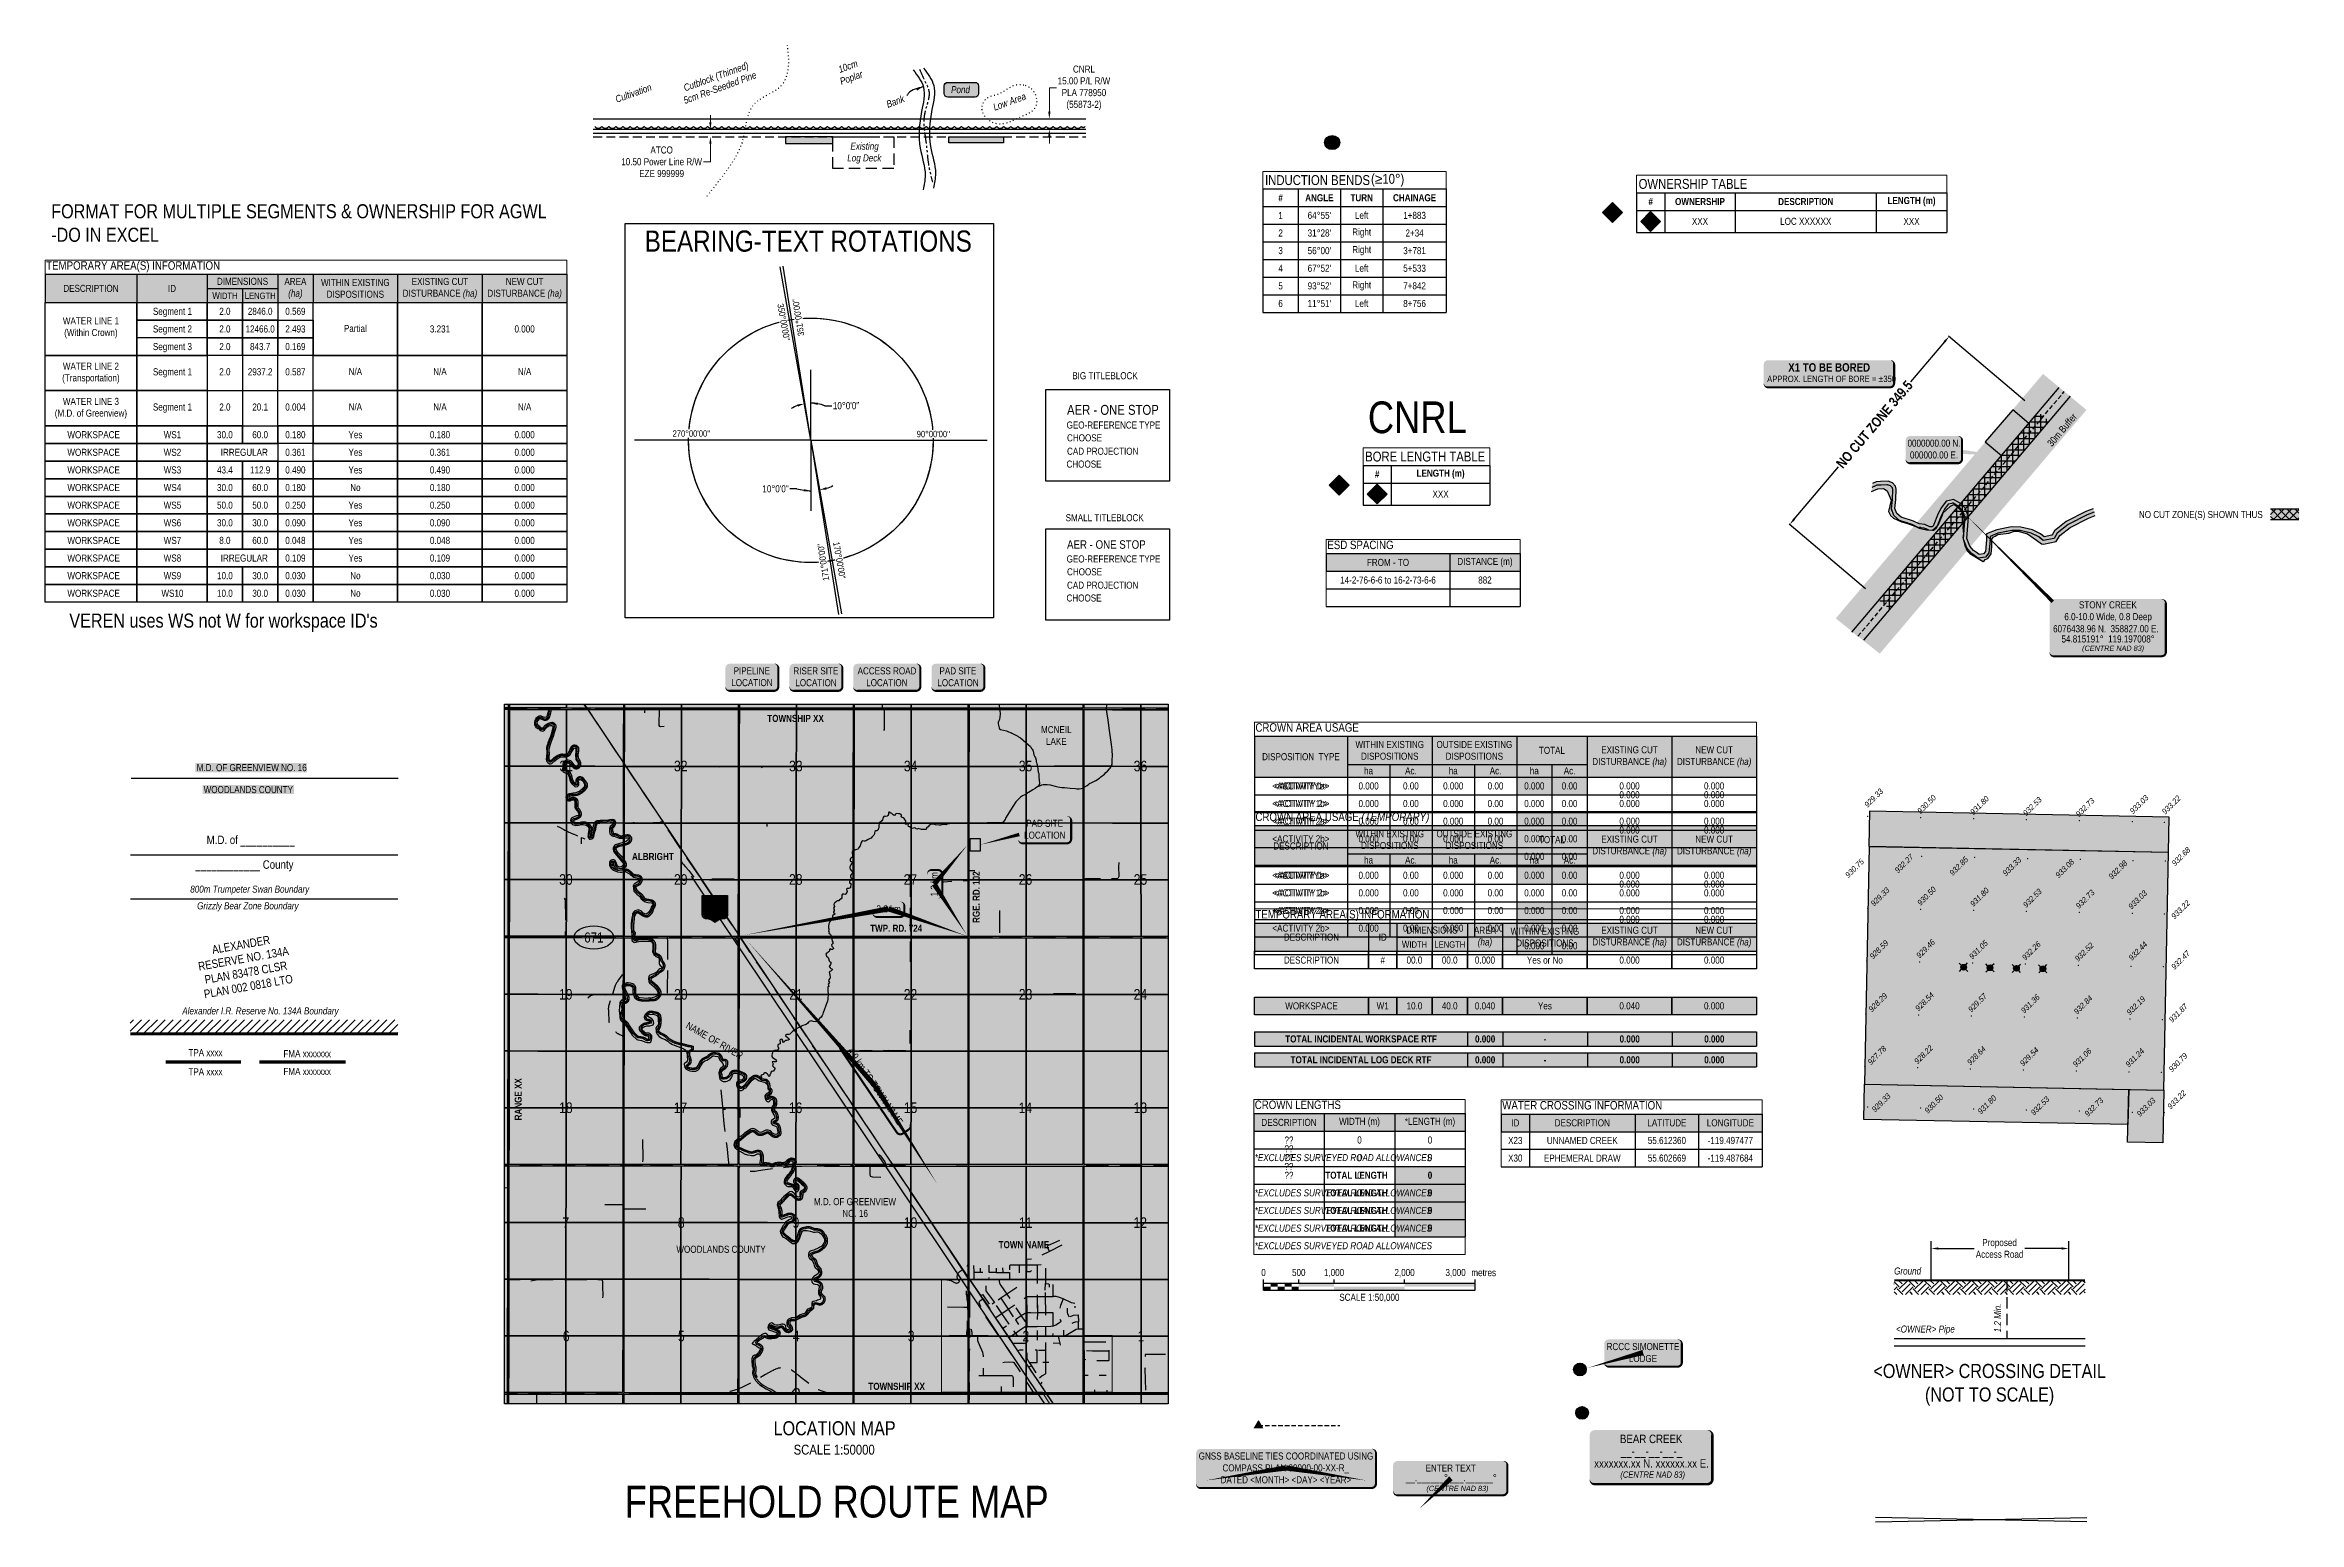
# Model space of a CAD drawing. Extents: x 403018 to 417191, y 6033193 to 6042673.
# Drawn here: x 405497 to 408693, y 6033620 to 6035716 of the extents above; entities that cross this region are included whole.
import ezdxf
from ezdxf.enums import TextEntityAlignment as Align

# ---------------------------------------------------------------- set-up
doc = ezdxf.new("R2010")
doc.units = 0
doc.header["$LTSCALE"] = 5
doc.header["$PDSIZE"] = 0.5
for name, pattern in [('0', [1, 1, 0]), ('BORDER2', [22.225, 6.35, -3.175, 6.35, -3.175, 0, -3.175]), ('CENTERLINEX3', [5, 2.5, -1, 0.5, -1]), ('DASHDOT2', [12.7, 6.35, -3.175, 0, -3.175]), ('DASHED', [19.05, 12.7, -6.35]), ('DASHED2', [9.525, 6.35, -3.175]), ('foc-FLOWLINE', [3.75, 2.5, -1.25]), ('foc-TIELINE', [1.875, 1.25, -0.625]), ('foc-TOPO', [1, 0.2, -0.8]), ('foc-TOPO-ephemeral', [6.25, 3.125, -0.625, 0.625, -0.625, 0.625, -0.625]), ('foc-TRAV', [1.875, 1.25, -0.625]), ('foc-WHEELTRACKS', [2, 0.4, -1.6]), ('HIDDEN2', [4.7625, 3.175, -1.5875]), ('UG_PIPE', [1.875, 1.25, -0.625])]:
    doc.linetypes.add(name, pattern=pattern)
doc.layers.get('Defpoints').update_dxf_attribs({"color": 9})
for name, color, linetype in [('44', 7, 'Continuous'), ('5', 3, 'Continuous'), ('AS-PIPE-UG', 44, 'UG_PIPE'), ('AS-POWER', 104, 'foc-POWER'), ('AS-RAILWAY', 13, 'TRACKS'), ('AS-WILDLIFE', 131, 'DASHDOT2'), ('AUX-LABELS', 1, 'Continuous'), ('CG-NOTES', 7, 'Continuous'), ('D-TXT', 6, 'Continuous'), ('DETAIL-T', 7, 'Continuous'), ('F-EZE', 190, 'foc-FLOWLINE'), ('F-RW', 190, 'Continuous'), ('L-33', 7, 'Continuous'), ('L-BD', 7, 'Continuous'), ('L-MON', 1, 'Continuous'), ('L-TITLEDB-T', 4, 'Continuous'), ('P-BORE', 7, 'Continuous'), ('P-BUFFER-H 30m', 51, 'Continuous'), ('P-BUFFER-T', 40, 'Continuous'), ('P-ELEVATION', 7, 'Continuous'), ('P-PROPOSED', 10, 'Continuous'), ('P-PROPOSED-H', 21, 'Continuous'), ('P-TEMP-BLOCKS', 250, 'Continuous'), ('P-TEMP-BLUE-BORE-H', 131, 'Continuous'), ('P-TEMP-H', 41, 'Continuous'), ('P-TEMP-NO CUT-H', 104, 'Continuous'), ('P-TEMP-NO CUT-T', 143, 'Continuous'), ('P-TEMP_LOG DECK', 46, 'Continuous'), ('P-TEMP_WORKSPACE', 46, 'Continuous'), ('P-TXT', 4, 'Continuous'), ('P-WORKAREA-H', 111, 'Continuous'), ('Quarters', 8, 'Continuous'), ('RoadSeg', 57, 'DASHED2'), ('ROUTE-MAP-HWY', 2, 'Continuous'), ('ROUTE-MAP-LABELS', 210, 'Continuous'), ('ROUTE-MAP-ROUTE', 90, 'Continuous'), ('ROUTE-MAP-TOWN-H', 50, 'Continuous'), ('S-7', 6, 'Continuous'), ('T-BUSH', 110, '0'), ('T-BUSH-T', 110, 'Continuous'), ('T-CREEK', 160, 'Continuous'), ('T-DRAW', 143, 'foc-TOPO-ephemeral'), ('T-EXISTING RTF', 220, 'HIDDEN2'), ('T-EXISTING RTF-T', 220, 'Continuous'), ('T-GENERAL', 48, 'foc-TOPO'), ('T-LOW-AREA', 48, 'foc-TOPO'), ('T-SLOPE', 48, 'Continuous'), ('T-TIE', 201, 'foc-TIELINE'), ('T-VEGETATION-CHANGE', 104, 'foc-TOPO'), ('T-WATER', 160, 'Continuous'), ('T-WATER-H', 133, 'Continuous'), ('T-WATER-P3', 160, 'foc-WHEELTRACKS'), ('T-WATER-T', 170, 'Continuous'), ('Townships', 57, 'Continuous')]:
    doc.layers.add(name, color=color, linetype=linetype)
for name, color, linetype, lineweight, true_color in [('AS-COUNTY', 7, 'BORDER2', 60, 0xcc33ff), ('AS-IR BOUNDARY', 7, 'CENTERLINEX3', 25, 0x636363), ('AS-IR BOUNDARY-H', 7, 'Continuous', 25, 0x9c9c9c)]:
    doc.layers.add(name, color=color, linetype=linetype, lineweight=lineweight, true_color=true_color)
doc.layers.add('AS-FMA BOUNDARY', color=7, linetype='Continuous', true_color=0x008f47, transparency=0.7)
doc.layers.add('AS-TRAPPER BOUNDARY', color=7, linetype='CENTERLINEX3', true_color=0xb85c00, transparency=0.6)
for name, color, linetype, true_color in [('AS-FMA-T', 7, 'Continuous', 0x00b386), ('AS-TRAPPER-T', 7, 'Continuous', 0xc26100), ('L-HYBRID-PHANTOM', 7, 'Continuous', 0xbdbdbd), ('P-TRAV-PHANTOM', 7, 'foc-TRAV', 0xbdbdbd), ('ROUTE-MAP-BACKGROUND-H', 7, 'Continuous', 0xf0ebff)]:
    doc.layers.add(name, color=color, linetype=linetype, true_color=true_color)
for name, color, linetype, lineweight in [('AS-IR BOUNDARY-T', 7, 'Continuous', 25), ('F-EZE-T', 190, 'Continuous', 9), ('F-RW-T', 190, 'Continuous', 9), ('ROUTE-MAP-TOWN-BDY', 3, 'Continuous', 0), ('T-ELEVATION', 48, 'Continuous', 18), ('T-ELEVATION-T', 48, 'Continuous', 18), ('T-TEXT', 48, 'Continuous', 18)]:
    doc.layers.add(name, color=color, linetype=linetype, lineweight=lineweight)
doc.styles.add('120', font='ARIALN.TTF', dxfattribs={"height": 13})
doc.styles.add('240', font='ARIALN.TTF', dxfattribs={"height": 30})
doc.styles.add('80', font='ARIALN.TTF', dxfattribs={"height": 10})
doc.styles.add('80A', font='ARIALN.TTF', dxfattribs={"height": 10})
doc.styles.add('80CG', font='ARIALN.TTF', dxfattribs={"height": 10})
doc.styles.add('80L', font='ARIALN.TTF', dxfattribs={"height": 10})
doc.styles.add('80LS', font='ARIALNI.TTF', dxfattribs={"height": 10})
doc.styles.add('80V', font='ARIALN.TTF', dxfattribs={"oblique": 20, "height": 2})
doc.styles.add('BOLD', font='ARIALNB.TTF')
doc.styles.add('foc-LtypeFont', font='ARIALN.TTF', dxfattribs={"height": 7.35})
doc.styles.get("Standard").update_dxf_attribs({"font": 'ARIALN.TTF'})
doc.styles.add('TXT', font='ARIALN.TTF', dxfattribs={"height": 0.2})
doc.linetypes.add('foc-POWER', pattern='A,6,-1,["P",foc-LtypeFont,S=0.2,R=0,X=-0.625,Y=-0.75],-1.24,4', length=12.24)
doc.linetypes.add('foc-TOPO-flowdirection', pattern='A,20,[">",foc-LtypeFont,S=0.3,R=0,X=0,Y=-0.945],-1e-05', length=20.00001)
doc.linetypes.add('foc-TOPO-flowdirection-NOLINE', pattern='A,0,[">",foc-LtypeFont,S=0.3,R=0,X=0,Y=-0.945],-20,[">",foc-LtypeFont,S=0.3,R=0,X=0,Y=-0.945],0', length=20)
doc.linetypes.add('TRACKS', pattern='A,3.81,[130,ltypeshp1.shx,S=6.35,R=0,X=0,Y=0],3.81', length=7.62)
doc.dimstyles.new('Compass 5 000', dxfattribs={"dimscale": 5, "dimtxt": 9, "dimasz": 2, "dimexe": 0.2, "dimexo": 0.0625, "dimgap": 0.5, "dimtad": 0, "dimtih": 1, "dimtoh": 1, "dimzin": 0, "dimdsep": 46, "dimtxsty": '80CG', "dimcen": 0.1, "dimse1": 1, "dimse2": 1, "dimclrd": 256, "dimclrt": 256, "dimaunit": 1, "dimadec": 4, "dimazin": 0, "dimtfac": 0.06, "dimtofl": 0, "dimtmove": 0, "dimatfit": 1, "dimfxl": 0.2, "dimtolj": 1, "dimtzin": 0, "dimlwd": -1, "dimarcsym": 0})

msp = doc.modelspace()

# ---------------------------------------------------------------- texts
at = {"color": 6, "insert": (406347.562, 6035452.493), "char_height": 30, "attachment_point": 1, "style": '80L'}
msp.add_mtext_dynamic_manual_height_columns('BEARING-TEXT ROTATIONS', width=465.84551, gutter_width=45, heights=[0], dxfattribs=at)
at = {"color": 4, "insert": (407307.605, 6035209.98), "char_height": 45, "attachment_point": 1, "style": '80L'}
msp.add_mtext_dynamic_manual_height_columns('\\pi65.515;CNRL', width=266.91999, gutter_width=45, heights=[0], dxfattribs=at)
at = {"color": 3, "insert": (406250.562, 6033671.616), "char_height": 45, "attachment_point": 1, "style": '80L'}
msp.add_mtext_dynamic_manual_height_columns('\\pi68.574;FREEHOLD ROUTE MAP', width=731.96966, gutter_width=45, heights=[0], dxfattribs=at)
at = {"layer": '5', "style": 'TXT'}
msp.add_text('Shore of Lake No.1', height=0.3, rotation=100.577415, dxfattribs=at).set_placement((407007.547, 6034741.938))
at = {"layer": 'AS-COUNTY', "char_height": 10, "attachment_point": 1, "style": '80L', "bg_fill": 1, "box_fill_scale": 1.15, "bg_fill_color": 256, "bg_fill_true_color": 15789055, "bg_fill_transparency": 0}
for s, width, insert in [('\\pi0.47633;M.D. OF GREENVIEW NO. 16', 155.50928, (405711.852, 6034695.473)), ('\\pi0.12844;WOODLANDS COUNTY', 126.64843, (405722.044, 6034664.328)), ('\\pi0.47633;M.D. OF GREENVIEW \\P\\pi40.787;NO. 16', 116.47108, (406587.031, 6034079.735)), ('\\pi0.12844;WOODLANDS COUNTY', 126.64843, (406392.39, 6034012.167))]:
    msp.add_mtext_dynamic_manual_height_columns(s, width=width, gutter_width=45, heights=[0], dxfattribs=dict(at, insert=insert))
at = {"layer": 'AS-FMA-T', "char_height": 9.99415, "attachment_point": 1, "style": '80L'}
for insert in [(405835.293, 6034289.651), (405835.293, 6034264.423)]:
    msp.add_mtext_dynamic_manual_height_columns('FMA xxxxxxx', width=71.58704, gutter_width=50, heights=[0], dxfattribs=dict(at, insert=insert))
at = {"layer": 'AS-IR BOUNDARY-T', "insert": (405691.84, 6034350.353), "char_height": 10, "attachment_point": 1, "style": '80L'}
msp.add_mtext_dynamic_manual_height_columns('\\pi0.05;{\\fArial Narrow|b0|i1|c0|p34;Alexander I.R. Reserve No. 134A Boundary}', width=222.39877, gutter_width=45, heights=[0], dxfattribs=at)
at = {"layer": 'AS-TRAPPER-T', "style": '80L'}
for p in [(405700.523, 6034281.097), (405700.523, 6034254.035)]:
    msp.add_text('TPA xxxx', height=9.9941, dxfattribs=at).set_placement(p)
at = {"layer": 'AS-WILDLIFE', "char_height": 10, "attachment_point": 5, "style": '240'}
for s, width, insert in [('{\\fArial Narrow|b0|i1|c0|p34;800m Trumpeter Swan Boundary}', 169.53383, (405787.497, 6034516.569)), ('{\\fArial Narrow|b0|i1|c0|p34;Grizzly Bear Zone Boundary}', 144.70437, (405784.788, 6034492.948))]:
    msp.add_mtext_dynamic_manual_height_columns(s, width=width, gutter_width=45, heights=[0], dxfattribs=dict(at, insert=insert))
at = {"layer": 'CG-NOTES', "style": '80L'}
for s, p in [('Segment 1', (405677.884, 6035337.829)), ('Segment 2', (405677.884, 6035312.829)), ('2.0', (405752.264, 6035337.829)), ('2.0', (405752.264, 6035312.829)), ('12466.0', (405802.264, 6035312.829)), ('2846.0', (405802.264, 6035337.829)), ('0.569', (405852.264, 6035337.829)), ('2.493', (405852.264, 6035312.829)), ('Partial', (405937.264, 6035313.528)), ('3.231', (406057.264, 6035312.829)), ('0.000', (406177.264, 6035312.829)), ('Segment 3', (405677.884, 6035287.829)), ('2.0', (405752.264, 6035287.829)), ('843.7', (405802.264, 6035287.829)), ('0.169', (405852.264, 6035287.829)), ('Segment 1', (405677.884, 6035252.065)), ('2.0', (405752.264, 6035252.065)), ('2937.2', (405802.264, 6035252.065)), ('0.587', (405852.264, 6035252.065)), ('N/A', (405937.264, 6035252.329)), ('N/A', (406057.264, 6035252.329)), ('N/A', (406177.264, 6035252.329)), ('Segment 1', (405677.884, 6035202.065)), ('2.0', (405752.264, 6035202.065)), ('20.1', (405802.264, 6035202.065)), ('0.004', (405852.264, 6035202.065)), ('N/A', (405937.264, 6035202.329)), ('N/A', (406057.264, 6035202.329)), ('N/A', (406177.264, 6035202.329)), ('WORKSPACE', (405566.116, 6035162.829)), ('WS1', (405677.884, 6035162.829)), ('30.0', (405752.264, 6035162.829)), ('60.0', (405802.264, 6035162.829)), ('0.180', (405852.264, 6035162.829)), ('WORKSPACE', (405566.116, 6035137.829)), ('WS2', (405677.884, 6035137.829)), ('IRREGULAR', (405779.784, 6035137.829)), ('0.361', (405852.264, 6035137.829)), ('WORKSPACE', (405566.116, 6035112.829)), ('WORKSPACE', (405566.116, 6035087.829)), ('WS3', (405677.884, 6035112.829)), ('WS4', (405677.884, 6035087.829)), ('43.4', (405752.264, 6035112.829)), ('30.0', (405752.264, 6035087.829)), ('112.9', (405802.264, 6035112.829)), ('60.0', (405802.264, 6035087.829)), ('0.490', (405852.264, 6035112.829)), ('0.180', (405852.264, 6035087.829)), ('WORKSPACE', (405566.116, 6035062.829)), ('WS5', (405677.884, 6035062.829)), ('50.0', (405752.264, 6035062.829)), ('50.0', (405802.264, 6035062.829)), ('0.250', (405852.264, 6035062.829)), ('WORKSPACE', (405566.116, 6035037.829)), ('WS6', (405677.884, 6035037.829)), ('30.0', (405752.264, 6035037.829)), ('30.0', (405802.264, 6035037.829)), ('0.090', (405852.264, 6035037.829)), ('WORKSPACE', (405566.116, 6035012.829)), ('WS7', (405677.884, 6035012.829)), ('8.0', (405752.264, 6035012.829)), ('60.0', (405802.264, 6035012.829)), ('0.048', (405852.264, 6035012.829)), ('WORKSPACE', (405566.116, 6034987.829)), ('WORKSPACE', (405566.116, 6034962.829)), ('WS8', (405677.884, 6034987.829)), ('WS9', (405677.884, 6034962.829)), ('10.0', (405752.264, 6034962.829)), ('IRREGULAR', (405779.784, 6034987.829)), ('30.0', (405802.264, 6034962.829)), ('0.109', (405852.264, 6034987.829)), ('0.030', (405852.264, 6034962.829)), ('WORKSPACE', (405566.116, 6034937.829)), ('WS10', (405677.884, 6034937.829)), ('10.0', (405752.264, 6034937.829)), ('30.0', (405802.264, 6034937.829)), ('0.030', (405852.264, 6034937.829))]:
    msp.add_text(s, height=10, dxfattribs=at).set_placement(p, align=Align.MIDDLE_CENTER)
at = {"layer": 'CG-NOTES', "color": 3, "style": '80L'}
for s, p in [('BIG TITLEBLOCK', (406953.887, 6035241.46)), ('SMALL TITLEBLOCK', (406944.513, 6035040.046))]:
    msp.add_text(s, height=10, dxfattribs=at).set_placement(p)
at = {"layer": 'CG-NOTES', "style": '80L'}
msp.add_text('NO CUT ZONE(S) SHOWN THUS', height=10, dxfattribs=at).set_placement((408466.519, 6035044.609))
at = {"layer": 'CG-NOTES', "color": 3, "char_height": 20, "attachment_point": 1, "style": '80L'}
for s, insert, width in [('FORMAT FOR MULTIPLE SEGMENTS & OWNERSHIP FOR AGWL\\P-DO IN EXCEL', (405505.981, 6035489.797), 716.42901), ("VEREN uses WS not W for workspace ID's", (405531.655, 6034909.077), 436.61201)]:
    msp.add_mtext(s, dxfattribs=dict(at, insert=insert, width=width))
at = {"layer": 'CG-NOTES', "char_height": 10, "attachment_point": 2, "style": '80L'}
for s, insert, width in [('WATER LINE 1\\P(Within Crown)', (405562.264, 6035329.391), 77.54202), ('WATER LINE 2\\P(Transportation)', (405562.264, 6035265.077), 126.86651), ('WATER LINE 3\\P(M.D. of Greenview)', (405562.264, 6035215.077), 136.90764), ('Yes', (405937.359, 6035167.829), 23.03411), ('Yes', (405937.359, 6035142.829), 50.59113), ('Yes', (405937.359, 6035117.829), 23.03411), ('No', (405937.359, 6035092.829), 23.03411), ('Yes', (405937.359, 6035067.829), 23.03411), ('Yes', (405937.359, 6035042.829), 23.03411), ('Yes', (405937.359, 6035017.829), 50.59113), ('Yes', (405937.359, 6034992.829), 50.59113), ('No', (405937.359, 6034967.829), 23.03411), ('No', (405937.359, 6034942.829), 23.03411)]:
    msp.add_mtext(s, dxfattribs=dict(at, insert=insert, width=width))
at = {"layer": 'CG-NOTES', "char_height": 10, "attachment_point": 1, "style": '80'}
for s, width, insert in [('\\pi-7.1685;{\\fArial Narrow|b0|i1|c0|p34;Ground}', 23.3233, (408126.56, 6033981.367)), ('{\\fArial Narrow|b0|i1|c0|p34;<OWNER> Pipe}', 119.05791, (408122.039, 6033899.026))]:
    msp.add_mtext_dynamic_manual_height_columns(s, width=width, gutter_width=71.25, heights=[0], dxfattribs=dict(at, insert=insert))
at = {"layer": 'CG-NOTES', "insert": (408261.102, 6033888.441), "char_height": 10, "attachment_point": 1, "rotation": 90, "style": '80'}
msp.add_mtext_dynamic_manual_height_columns('\\pi0.89925;{\\fArial Narrow|b0|i1|c0|p34;1.2 Min.}', width=39.71801, gutter_width=71.25, heights=[0], dxfattribs=at)
at = {"layer": 'D-TXT', "style": 'BOLD'}
for s, rotation, p in [('TOWNSHIP XX', 359.993809, (406561.484, 6034755.353)), ('ALBRIGHT', 359.993809, (406359.164, 6034559.436)), ('RGE. RD. 102', 89.993809, (406822.712, 6034506.709)), ('TWP. RD. 724', 359.993809, (406704.176, 6034457.555)), ('RANGE XX', 89.993809, (406173.164, 6034219.941)), ('TOWNSHIP XX', 359.993809, (406704.858, 6033807.704))]:
    msp.add_text(s, height=10, rotation=rotation, dxfattribs=at).set_placement(p, align=Align.CENTER)
msp.add_text('TOWN NAME', height=10, dxfattribs=at).set_placement((406885.406, 6034008.701), align=Align.CENTER)
at = {"layer": 'DETAIL-T', "color": 3, "insert": (408254.782, 6033814.841), "char_height": 20, "attachment_point": 5, "style": '80CG'}
msp.add_mtext_dynamic_manual_height_columns('<OWNER> CROSSING DETAIL\\P(NOT TO SCALE)', width=391.31411, gutter_width=55, heights=[0], dxfattribs=at)
at = {"layer": 'L-33', "color": 200, "linetype": 'Continuous', "true_color": 0xcc33ff, "char_height": 12, "attachment_point": 5, "style": '240'}
for s, width, insert in [('M.D. of __________', 200.50254, (405788.668, 6034586.292)), ('____________ County', 201.24694, (405779.937, 6034551.205))]:
    msp.add_mtext_dynamic_manual_height_columns(s, width=width, gutter_width=45, heights=[0], dxfattribs=dict(at, insert=insert))
at = {"layer": 'L-TITLEDB-T', "insert": (405780.305, 6034409.595), "char_height": 11.99997, "attachment_point": 5, "rotation": 10.012625, "style": '80L'}
msp.add_mtext_dynamic_manual_height_columns('ALEXANDER\\PRESERVE NO. 134A\\PPLAN 83478 CLSR\\PPLAN 002 0818 LTO', width=130.02414, gutter_width=45, heights=[0], dxfattribs=at)
at = {"layer": 'P-BUFFER-T', "insert": (408335.31, 6035151.336), "char_height": 10, "attachment_point": 1, "rotation": 49.716932, "style": '80L'}
msp.add_mtext_dynamic_manual_height_columns('\\pi0.27851;30m Buffer', width=56.29372, gutter_width=50, heights=[0], dxfattribs=at)
at = {"layer": 'S-7', "style": '120'}
for s, p in [('31', (406226.729, 6034685.257)), ('32', (406389.123, 6034685.257)), ('33', (406552.3, 6034685.257)), ('34', (406715.11, 6034685.257)), ('35', (406878.171, 6034685.257)), ('36', (407041.049, 6034685.23)), ('30', (406226.308, 6034524.322)), ('29', (406389.16, 6034524.348)), ('28', (406552.211, 6034524.322)), ('27', (406714.758, 6034524.217)), ('26', (406878.035, 6034524.296)), ('25', (407041.049, 6034524.322)), ('19', (406226.082, 6034361.402)), ('20', (406389.186, 6034361.376)), ('21', (406552.553, 6034361.271)), ('22', (406714.947, 6034361.271)), ('23', (406878.124, 6034361.376)), ('24', (407040.934, 6034361.271)), ('18', (406226.187, 6034200.442)), ('17', (406388.734, 6034200.384)), ('16', (406552.011, 6034200.415)), ('15', (406715.026, 6034200.489)), ('14', (406877.856, 6034200.384)), ('13', (407040.939, 6034200.442)), ('7', (406231.054, 6034037.438)), ('8', (406394.594, 6034037.496)), ('9', (406557.393, 6034037.522)), ('10', (406714.947, 6034037.496)), ('11', (406878.313, 6034037.438)), ('12', (407040.708, 6034037.391)), ('6', (406231.491, 6033876.535)), ('5', (406394.736, 6033876.609)), ('4', (406557.677, 6033876.503)), ('3', (406720.628, 6033876.561)), ('2', (406883.275, 6033876.456)), ('1', (407046.641, 6033876.503))]:
    msp.add_text(s, height=15, dxfattribs=at).set_placement(p)
at = {"layer": 'T-BUSH-T', "char_height": 10, "attachment_point": 1, "rotation": 20, "style": '80L'}
for s, width, insert in [('\\pi9.968;{\\fArial Narrow|b0|i1|c0|p34;Cutblock (Thinned)\\P\\pi3.6071;5cm Re-Seeded Pine}', 115.01777, (406392.223, 6035655.746)), ('\\pi4.0405;{\\fArial Narrow|b0|i1|c0|p34;10cm \\P\\pi0.32626;Poplar}', 34.20641, (406617.173, 6035683.904))]:
    msp.add_mtext_dynamic_manual_height_columns(s, width=width, gutter_width=47.5, heights=[0], dxfattribs=dict(at, insert=insert))
at = {"layer": 'T-ELEVATION-T', "style": '80LS'}
for s, p in [('929.33', (408081.904, 6034633.304)), ('930.50', (408156.946, 6034624.334)), ('931.80', (408231.961, 6034622.806)), ('932.53', (408306.858, 6034621.416)), ('932.73', (408381.763, 6034619.946)), ('933.03', (408458.248, 6034624.282)), ('933.22', (408503.759, 6034623.462)), ('930.75', (408054.72, 6034533.579)), ('932.27', (408124.994, 6034540.189)), ('932.85', (408202.626, 6034536.658)), ('933.33', (408277.98, 6034536.139)), ('933.08', (408352.83, 6034533.4)), ('932.98', (408428.245, 6034531.406)), ('932.68', (408517.7, 6034550.187)), ('929.33', (408090.964, 6034493.124)), ('930.50', (408156.946, 6034494.169)), ('931.80', (408231.961, 6034492.642)), ('932.53', (408306.858, 6034491.252)), ('932.73', (408381.763, 6034489.782)), ('933.03', (408456.183, 6034488.875)), ('933.22', (408516.989, 6034474.936)), ('928.59', (408089.479, 6034418.157)), ('929.46', (408155.493, 6034419.337)), ('931.05', (408230.448, 6034417.909)), ('932.26', (408305.401, 6034416.372)), ('932.52', (408380.363, 6034414.817)), ('932.44', (408456.578, 6034416.248)), ('932.47', (408517.082, 6034403.31)), ('928.29', (408087.839, 6034343.207)), ('928.54', (408153.986, 6034344.382)), ('929.57', (408228.956, 6034342.769)), ('931.36', (408303.958, 6034341.279)), ('932.84', (408378.928, 6034339.799)), ('932.19', (408453.651, 6034338.679)), ('931.87', (408513.754, 6034328.242)), ('927.78', (408086.502, 6034268.204)), ('928.22', (408152.583, 6034269.284)), ('928.64', (408227.563, 6034267.784)), ('929.54', (408302.481, 6034266.369)), ('931.06', (408377.466, 6034264.939)), ('931.24', (408452.218, 6034264.828)), ('930.79', (408513.552, 6034258.094)), ('933.22', (408511.584, 6034205.201)), ('929.33', (408092.432, 6034200.981)), ('930.50', (408167.261, 6034199.208)), ('931.80', (408242.541, 6034198.209)), ('932.53', (408317.703, 6034196.555)), ('932.73', (408394.195, 6034194.821)), ('933.03', (408468.204, 6034194.674))]:
    msp.add_text(s, height=8, rotation=44.999991, dxfattribs=at).set_placement(p)
at = {"layer": 'T-EXISTING RTF-T', "insert": (406629.05, 6035577.177), "char_height": 10, "attachment_point": 1, "style": '80L'}
msp.add_mtext_dynamic_manual_height_columns('\\pi10.309;{\\fArial Narrow|b0|i1|c0|p34;Existing\\P\\pi5.7662;Log Deck}', width=60.15457, gutter_width=47.5, heights=[0], dxfattribs=at)
at = {"layer": 'T-TEXT', "char_height": 10, "attachment_point": 1, "rotation": 20, "style": '80L'}
for s, width, insert in [('\\pi0.61617;{\\fArial Narrow|b0|i1|c0|p34;Cultivation}', 53.4015, (406304.186, 6035642.793)), ('\\pi2.3794;{\\fArial Narrow|b0|i1|c0|p34; Bank}', 34.66332, (406683.801, 6035633.849)), ('\\pi5.9217;{\\fArial Narrow|b0|i1|c0|p34;Low Area}', 59.6333, (406834.947, 6035629.739))]:
    msp.add_mtext_dynamic_manual_height_columns(s, width=width, gutter_width=47.5, heights=[0], dxfattribs=dict(at, insert=insert))
at = {"layer": 'T-WATER-T', "style": 'TXT'}
msp.add_text('NAME OF RIVER', height=10, rotation=330.083495, dxfattribs=at).set_placement((406444.132, 6034299.125), align=Align.CENTER)
at = {"layer": 'T-WATER-T', "insert": (406781.823, 6035657.355), "char_height": 10, "attachment_point": 1, "style": '80L'}
msp.add_mtext_dynamic_manual_height_columns('\\pi0.24047;{\\fArial Narrow|b0|i1|c0|p34;Pond}', width=27.24084, gutter_width=47.5, heights=[0], dxfattribs=at)
at = {"layer": 'T-WATER-T', "insert": (406931.297, 6034749.406), "char_height": 10, "width": 69.48399, "attachment_point": 2, "style": 'TXT'}
msp.add_mtext('MCNEIL LAKE', dxfattribs=at)

# ---------------------------------------------------------------- blocks, each defined once
blk = doc.blocks.new('*D146')
at = {"layer": 'Defpoints', "color": 0, "transparency": 16777216}
for p in [(406440.8, 6035596), (406532.2, 6035596), (406532.2, 6035585.5)]:
    blk.add_point(p, dxfattribs=at)
at = {"layer": 'F-EZE-T', "transparency": 16777216}
for p, q in [((406440.8, 6035606), (406440.8, 6035616)), ((406440.8, 6035575.5), (406440.8, 6035550)), ((406440.8, 6035550), (406430.8, 6035550))]:
    blk.add_line(p, q, dxfattribs=at)
for points in [[(406439.1, 6035606), (406442.4, 6035606), (406440.8, 6035596)], [(406439.1, 6035575.5), (406442.4, 6035575.5), (406440.8, 6035585.5)]]:
    blk.add_solid(points, dxfattribs=at)
at = {"layer": 'F-EZE-T', "transparency": 16777216, "insert": (406371.6, 6035550), "char_height": 10, "attachment_point": 5, "style": '80CG'}
blk.add_mtext('\\A1;ATCO\\P10.50 Power Line R/W\\PEZE 999999', dxfattribs=at)
blk = doc.blocks.new('*U145')
h = blk.add_hatch(color=255)
edge = h.paths.add_edge_path()
edge.add_line((-31.5, -20), (31.5, -20))
edge.add_arc((31.5, -14), 6, 270, 360)
edge.add_line((37.5, -14), (37.5, 12.5))
edge.add_arc((31.5, 12.5), 6, 0, 90)
edge.add_line((31.5, 18.5), (-31.5, 18.5))
edge.add_arc((-31.5, 12.5), 6, 90, 180)
edge.add_line((-37.5, 12.5), (-37.5, -14))
edge.add_arc((-31.5, -14), 6, 180, 270)
at = {"color": 14, "flags": 128}
blk.add_lwpolyline([(-31.5, -20, 3, 3, 0), (31.5, -20, 3, 3, 0.414214), (37.5, -14, 3, 3, 0), (37.5, 12.5, 3, 0, 0.414214), (31.5, 18.5, 0, 0, 0), (-31.5, 18.5, 0, 0, 0.414214), (-37.5, 12.5, 0, 0, 0), (-37.5, -14, 0, 3, 0.414214)], format="xyseb", close=True, dxfattribs=at)
at = {"color": 14, "style": '80'}
blk.add_attdef('ENTER_TEXT_001', (-26.8, -4.9), '', height=10, dxfattribs=at)
blk = doc.blocks.new('*U291')
h = blk.add_hatch(color=255)
edge = h.paths.add_edge_path()
edge.add_line((-16.5, -11.5), (16.5, -11.5))
edge.add_arc((16.5, -5.5), 6, 270, 360)
edge.add_line((22.5, -5.5), (22.5, 4))
edge.add_arc((16.5, 4), 6, 0, 90)
edge.add_line((16.5, 10), (-16.5, 10))
edge.add_arc((-16.5, 4), 6, 90, 180)
edge.add_line((-22.5, 4), (-22.5, -5.5))
edge.add_arc((-16.5, -5.5), 6, 180, 270)
at = {"color": 210, "flags": 128}
for points in [[(-206.3, -37.5, 0, 7.5, 0), (0, 0, 0, 0, 0)], [(111, -38.5, 0, 7.5, 0), (0, 0, 0, 0, 0)]]:
    blk.add_lwpolyline(points, format="xyseb", dxfattribs=at)
blk.add_lwpolyline([(-16.5, -11.5, 3, 3, 0), (16.5, -11.5, 3, 3, 0.414214), (22.5, -5.5, 3, 3, 0), (22.5, 4, 3, 0, 0.414214), (16.5, 10, 0, 0, 0), (-16.5, 10, 0, 0, 0.414214), (-22.5, 4, 0, 0, 0), (-22.5, -5.5, 0, 3, 0.414214)], format="xyseb", close=True, dxfattribs=at)
at = {"color": 210, "style": '80'}
blk.add_attdef('ENTER_TEXT_001', (-36, -5), '', height=10, dxfattribs=at)
blk = doc.blocks.new('*U289')
h = blk.add_hatch(color=255)
edge = h.paths.add_edge_path()
edge.add_line((-14, -11.5), (14, -11.5))
edge.add_arc((14, -5.5), 6, 270, 360)
edge.add_line((20, -5.5), (20, 4))
edge.add_arc((14, 4), 6, 0, 90)
edge.add_line((14, 10), (-14, 10))
edge.add_arc((-14, 4), 6, 90, 180)
edge.add_line((-20, 4), (-20, -5.5))
edge.add_arc((-14, -5.5), 6, 180, 270)
at = {"color": 210, "flags": 128}
for points in [[(-71.9, -46.1, 0, 7.5, 0), (0, 0, 0, 0, 0)], [(55.5, -47, 0, 7.5, 0), (0, 0, 0, 0, 0)]]:
    blk.add_lwpolyline(points, format="xyseb", dxfattribs=at)
blk.add_lwpolyline([(-14, -11.5, 3, 3, 0), (14, -11.5, 3, 3, 0.414214), (20, -5.5, 3, 3, 0), (20, 4, 3, 0, 0.414214), (14, 10, 0, 0, 0), (-14, 10, 0, 0, 0.414214), (-20, 4, 0, 0, 0), (-20, -5.5, 0, 3, 0.414214)], format="xyseb", close=True, dxfattribs=at)
at = {"color": 210, "style": '80'}
blk.add_attdef('ENTER_TEXT_001', (-36, -5), '', height=10, dxfattribs=at)
blk = doc.blocks.new('*U290')
h = blk.add_hatch(color=255)
edge = h.paths.add_edge_path()
edge.add_line((-71.5, -11.5), (71.5, -11.5))
edge.add_arc((71.5, -5.5), 6, 270, 360)
edge.add_line((77.5, -5.5), (77.5, 4))
edge.add_arc((71.5, 4), 6, 0, 90)
edge.add_line((71.5, 10), (-71.5, 10))
edge.add_arc((-71.5, 4), 6, 90, 180)
edge.add_line((-77.5, 4), (-77.5, -5.5))
edge.add_arc((-71.5, -5.5), 6, 180, 270)
at = {"color": 210, "flags": 128}
for points in [[(-274.2, -35.5, 0, 7.5, 0), (0, 0, 0, 0, 0)], [(165.2, -4.9, 0, 7.5, 0), (0, 0, 0, 0, 0)]]:
    blk.add_lwpolyline(points, format="xyseb", dxfattribs=at)
blk.add_lwpolyline([(-71.5, -11.5, 3, 3, 0), (71.5, -11.5, 3, 3, 0.414214), (77.5, -5.5, 3, 3, 0), (77.5, 4, 3, 0, 0.414214), (71.5, 10, 0, 0, 0), (-71.5, 10, 0, 0, 0.414214), (-77.5, 4, 0, 0, 0), (-77.5, -5.5, 0, 3, 0.414214)], format="xyseb", close=True, dxfattribs=at)
at = {"color": 210, "style": '80'}
blk.add_attdef('ENTER_TEXT_001', (-36, -5), '', height=10, dxfattribs=at)
blk = doc.blocks.new('hwy_primary')
h = blk.add_hatch(color=255)
edge = h.paths.add_edge_path()
edge.add_line((-12.6, -6.5), (-12.6, 12.1))
edge.add_line((-12.6, 12.1), (11.4, 12.1))
edge.add_line((11.4, 12.1), (11.4, -6.5))
edge.add_arc((7.7, -6.3), 3.64, 267.0356, 357.7597, ccw=False)
edge.add_arc((9.4, -25.7), 15.8, 96.6623, 129.1626)
edge.add_arc((-10.6, -25.7), 15.8, 50.8374, 83.3377)
edge.add_arc((-8.9, -6.3), 3.64, 182.2403, 272.9644, ccw=False)
at = {"color": 3}
blk.add_lwpolyline([(-12.6, -6.5), (-12.6, 12.1), (11.4, 12.1), (11.4, -6.5, -0.41792), (7.6, -10, 0.142768), (-0.6, -13.4, 0.142768), (-8.7, -10, -0.41792), (-12.6, -6.5)], format="xyb", dxfattribs=at)
at = {"color": 3, "style": '80V', "flags": 8}
blk.add_attdef('HWY', text='', height=10, dxfattribs=at).set_placement((-0.6, 1), align=Align.MIDDLE_CENTER)
blk = doc.blocks.new('*D214')
at = {"layer": 'Defpoints', "color": 0, "transparency": 16777216}
for p in [(406539.7, 6035401.1), (406583.2, 6035254.9), (406577, 6035207.3), (406583.2, 6035154.9), (406583.2, 6035154.9)]:
    blk.add_point(p, dxfattribs=at)
at = {"layer": 'L-BD', "transparency": 16777216}
blk.add_line((406602.8, 6035203.9), (406612.8, 6035203.9), dxfattribs=at)
for start, end in [(110.8732, 121.7465), (68.1541, 90), (68.2535, 79.1268)]:
    blk.add_arc((406583.2, 6035154.9), 52.8, start, end, dxfattribs=at)
for points in [[(406563.9, 6035205.8), (406564.8, 6035202.6), (406574, 6035206.8)], [(406593, 6035205), (406593.3, 6035208.4), (406583.2, 6035207.6)]]:
    blk.add_solid(points, dxfattribs=at)
at = {"layer": 'L-BD', "transparency": 16777216, "insert": (406633.1, 6035203.9), "char_height": 10, "attachment_point": 5, "style": '80CG'}
blk.add_mtext('\\A1;10°0\'0"', dxfattribs=at)
blk = doc.blocks.new('*D215')
at = {"layer": 'Defpoints', "color": 0, "transparency": 16777216}
for p in [(406583.2, 6035154.9), (406583.2, 6035154.9), (406591.5, 6035083.7), (406583.2, 6035054.9), (406626.6, 6034908.7)]:
    blk.add_point(p, dxfattribs=at)
at = {"layer": 'L-BD', "transparency": 16777216}
blk.add_line((406563.4, 6035086), (406553.4, 6035086), dxfattribs=at)
for start, end in [(253.9524, 270), (253.9918, 261.9959), (288.0041, 296.0082)]:
    blk.add_arc((406583.2, 6035154.9), 71.6, start, end, dxfattribs=at)
for points in [[(406573.3, 6035085.6), (406573.1, 6035082.3), (406583.2, 6035083.2)], [(406605.7, 6035085.1), (406604.9, 6035088.4), (406595.6, 6035084.3)]]:
    blk.add_solid(points, dxfattribs=at)
at = {"layer": 'L-BD', "transparency": 16777216, "insert": (406533.1, 6035086), "char_height": 10, "attachment_point": 5, "style": '80CG'}
blk.add_mtext('\\A1;10°0\'0"', dxfattribs=at)
blk = doc.blocks.new('GEO-TYPE - Small')
at = {"layer": 'CG-NOTES', "color": 14, "style": '80L'}
blk.add_text('AER - ONE STOP', height=12, dxfattribs=at).set_placement((0, 0))
at = {"layer": 'CG-NOTES', "style": '80L'}
blk.add_text('GEO-REFERENCE TYPE', height=10, dxfattribs=at).set_placement((-0.6, -19.5))
at = {"layer": 'CG-NOTES', "color": 2, "style": '80L'}
blk.add_text('CHOOSE', height=10, dxfattribs=at).set_placement((0, -37.7))
blk = doc.blocks.new('CAD PROJECTION')
at = {"layer": 'CG-NOTES', "style": '80L'}
blk.add_text('CAD PROJECTION', height=10, dxfattribs=at).set_placement((0, 0), align=Align.TOP_LEFT)
at = {"layer": 'CG-NOTES', "color": 2, "style": '80L'}
blk.add_text('CHOOSE', height=10, dxfattribs=at).set_placement((-0.7, -28.2))
blk = doc.blocks.new('GEO-TYPE')
at = {"layer": 'CG-NOTES', "color": 14, "style": '80L'}
blk.add_text('AER - ONE STOP', height=14, dxfattribs=at).set_placement((0, 0))
at = {"layer": 'CG-NOTES', "style": '80L'}
blk.add_text('GEO-REFERENCE TYPE', height=10, dxfattribs=at).set_placement((-0.6, -19.5))
at = {"layer": 'CG-NOTES', "color": 2, "style": '80L'}
blk.add_text('CHOOSE', height=10, dxfattribs=at).set_placement((0, -37.7))
blk = doc.blocks.new('hwy_sec')
h = blk.add_hatch(color=255)
edge = h.paths.add_edge_path()
edge.add_ellipse((-0.7, -0.8), major_axis=(18.8, 0), ratio=0.584608, start_angle=0, end_angle=360)
at = {"color": 3}
blk.add_ellipse((-0.7, -0.8), major_axis=(18.8, 0), ratio=0.584608, dxfattribs=at)
at = {"color": 240, "style": '80A'}
blk.add_attdef('SEC', text='', height=9.5, dxfattribs=at).set_placement((-0.7, -0.8), align=Align.MIDDLE_CENTER)
blk = doc.blocks.new('*U325')
h = blk.add_hatch(color=255)
edge = h.paths.add_edge_path()
edge.add_line((-41.5, -20), (41.5, -20))
edge.add_arc((41.5, -14), 6, 270, 360)
edge.add_line((47.5, -14), (47.5, 12.5))
edge.add_arc((41.5, 12.5), 6, 0, 90)
edge.add_line((41.5, 18.5), (-41.5, 18.5))
edge.add_arc((-41.5, 12.5), 6, 90, 180)
edge.add_line((-47.5, 12.5), (-47.5, -14))
edge.add_arc((-41.5, -14), 6, 180, 270)
at = {"color": 14, "flags": 128}
blk.add_lwpolyline([(-41.5, -20, 3, 3, 0), (41.5, -20, 3, 3, 0.414214), (47.5, -14, 3, 3, 0), (47.5, 12.5, 3, 0, 0.414214), (41.5, 18.5, 0, 0, 0), (-41.5, 18.5, 0, 0, 0.414214), (-47.5, 12.5, 0, 0, 0), (-47.5, -14, 0, 3, 0.414214)], format="xyseb", close=True, dxfattribs=at)
at = {"color": 14, "style": '80'}
blk.add_attdef('ENTER_TEXT_001', (-26.8, -4.9), '', height=10, dxfattribs=at)
blk = doc.blocks.new('*T328')
at = {"layer": 'CG-NOTES', "color": 0, "linetype": 'ByBlock', "lineweight": -2, "transparency": 16777216}
for p, q in [((0, -20), (740, -20)), ((0, -20), (0, -60)), ((130, -20), (130, -60)), ((230, -20), (230, -60)), ((330, -20), (330, -60)), ((380, -20), (380, -60)), ((500, -20), (500, -60)), ((620, -20), (620, -60)), ((740, -20), (740, -60)), ((0, -60), (740, -60)), ((230, -40), (330, -40)), ((280, -40), (280, -60))]:
    blk.add_line(p, q, dxfattribs=at)
at = {"layer": 'CG-NOTES', "color": 254, "transparency": 16777216}
for points in [[(0, -20), (0, -60), (130, -20), (130, -60)], [(130, -20), (130, -60), (230, -20), (230, -60)], [(230, -20), (230, -40), (330, -20), (330, -40)], [(330, -20), (330, -60), (380, -20), (380, -60)], [(380, -20), (380, -60), (500, -20), (500, -60)], [(500, -20), (500, -60), (620, -20), (620, -60)], [(620, -20), (620, -60), (740, -20), (740, -60)], [(230, -40), (230, -60), (280, -40), (280, -60)], [(280, -40), (280, -60), (330, -40), (330, -60)]]:
    blk.add_solid(points, dxfattribs=at)
at = {"layer": 'Defpoints', "color": 8, "linetype": 'ByBlock', "lineweight": 0, "transparency": 16777216}
for p, q in [((0, 0), (740, 0)), ((0, 0), (0, -20)), ((740, 0), (740, -20))]:
    blk.add_line(p, q, dxfattribs=at)
at = {"layer": 'CG-NOTES', "color": 14, "transparency": 16777216, "insert": (1.5, -1.5), "char_height": 12, "width": 737, "attachment_point": 1, "style": '80'}
blk.add_mtext('TEMPORARY AREA(S) INFORMATION', dxfattribs=at)
at = {"layer": 'CG-NOTES', "color": 1, "transparency": 16777216, "char_height": 10, "attachment_point": 5}
for s, insert, width, style in [('DIMENSIONS', (280, -30), 97, '80'), ('AREA {\\fArial Narrow|b0|i1|c0|p34;(ha)}', (355, -40), 47, '80'), ('WITHIN EXISTING DISPOSITIONS', (440, -40), 117, '80'), ('EXISTING CUT DISTURBANCE {\\fArial Narrow|b0|i1|c0|p34;(ha)}', (560, -40), 117, '80'), ('NEW CUT DISTURBANCE {\\fArial Narrow|b0|i1|c0|p34;(ha)}', (680, -40), 117, '80'), ('DESCRIPTION', (65, -40), 127, '80'), ('ID', (180, -40), 97, '80'), ('{\\fArial Narrow|b0|i0|c0|p34;W\\H0.9x;IDTH}', (255, -50), 47, 'BOLD'), ('{\\fArial Narrow|b0|i0|c0|p34;L\\H0.9x;ENGTH}', (305, -50), 47, 'BOLD')]:
    blk.add_mtext(s, dxfattribs=dict(at, insert=insert, width=width, style=style))
blk = doc.blocks.new('*U327')
at = {"layer": 'CG-NOTES'}
blk.add_line((240, 0), (240, -25), dxfattribs=at)
for points in [[(0, 0), (120, 0), (120, -25), (0, -25)], [(120, 0), (240, 0), (240, -25), (120, -25)]]:
    blk.add_lwpolyline(points, close=True, dxfattribs=at)
at = {"layer": 'CG-NOTES', "style": '80L'}
for tag, p in [('EXIST', (60, -12.5)), ('NEW', (180, -12.5))]:
    blk.add_attdef(tag, text='', height=10, dxfattribs=at).set_placement(p, align=Align.MIDDLE_CENTER)
blk = doc.blocks.new('*D329')
at = {"layer": 'Defpoints', "color": 0, "transparency": 16777216}
for p in [(406921.4, 6035611), (406935.8, 6035611), (406935.8, 6035596)]:
    blk.add_point(p, dxfattribs=at)
at = {"layer": 'F-RW-T', "transparency": 16777216}
for p, q in [((406921.4, 6035621), (406921.4, 6035655)), ((406921.4, 6035655), (406931.4, 6035655)), ((406921.4, 6035586), (406921.4, 6035576))]:
    blk.add_line(p, q, dxfattribs=at)
for points in [[(406919.7, 6035621), (406923.1, 6035621), (406921.4, 6035611)], [(406919.7, 6035586), (406923.1, 6035586), (406921.4, 6035596)]]:
    blk.add_solid(points, dxfattribs=at)
at = {"layer": 'F-RW-T', "transparency": 16777216, "insert": (406970.5, 6035655), "char_height": 10, "attachment_point": 5, "style": '80CG'}
blk.add_mtext('\\A1;CNRL\\P15.00 P/L R/W\\PPLA 778950\\P(55873-2)', dxfattribs=at)
blk = doc.blocks.new('water_coords')
h = blk.add_hatch(color=255)
edge = h.paths.add_edge_path()
edge.add_line((-76, -24), (74, -24))
edge.add_arc((74, -18), 6, 270, 360)
edge.add_line((80, -18), (80, 18.5))
edge.add_arc((74, 18.5), 6, 0, 90)
edge.add_line((74, 24.5), (-76, 24.5))
edge.add_arc((-76, 18.5), 6, 90, 180)
edge.add_line((-82, 18.5), (-82, -18))
edge.add_arc((-76, -18), 6, 180, 270)
at = {"color": 170, "flags": 128}
blk.add_lwpolyline([(-76, -24, 3, 3, 0), (74, -24, 3, 3, 0.414214), (80, -18, 3, 3, 0), (80, 18.5, 3, 0, 0.414214), (74, 24.5, 0, 0, 0), (-76, 24.5, 0, 0, 0.414214), (-82, 18.5, 0, 0, 0), (-82, -18, 0, 3, 0.414214)], format="xyseb", close=True, dxfattribs=at)
blk.add_lwpolyline([(-45, -43.3, 0, 7.5, 0), (0, 0, 0, 0, 0)], format="xyseb", dxfattribs=at)
at = {"color": 170, "insert": (-36.8, -10.6), "char_height": 7.5, "attachment_point": 1, "style": '80L'}
blk.add_mtext_dynamic_manual_height_columns('\\pi2.0058;{\\fArial Narrow|b0|i1|c0|p34;(CENTRE NAD 83)}', width=76.285, gutter_width=45, heights=[0], dxfattribs=at)
at = {"color": 170, "style": '80'}
for p in [(-64.1, -4.1), (-26.8, 9.7)]:
    blk.add_attdef('ENTER_TEXT_001', p, '', height=10, dxfattribs=at)
blk = doc.blocks.new('*D221')
at = {"layer": 'Defpoints', "color": 0, "transparency": 16777216}
for p in [(408323.9, 6035194.8), (407971.3, 6035035.5), (408097.9, 6034928.2)]:
    blk.add_point(p, dxfattribs=at)
at = {"layer": 'P-TEMP-NO CUT-T', "transparency": 16777216}
for p, q in [((408190.8, 6035294.5), (408142.7, 6035237.8)), ((407977.8, 6035043.1), (408040.3, 6035117))]:
    blk.add_line(p, q, dxfattribs=at)
at = {"layer": 'P-TEMP-NO CUT-T', "color": 0, "lineweight": -2, "transparency": 16777216}
for p, q in [((408304.8, 6035211), (408196.5, 6035302.8)), ((408078.8, 6034944.3), (407970.5, 6035036.1))]:
    blk.add_line(p, q, dxfattribs=at)
at = {"layer": 'P-TEMP-NO CUT-T', "transparency": 16777216}
for points in [[(408189.5, 6035295.6), (408192.1, 6035293.4), (408197.3, 6035302.1)], [(407976.5, 6035044.2), (407979, 6035042), (407971.3, 6035035.5)]]:
    blk.add_solid(points, dxfattribs=at)
at = {"layer": 'P-TEMP-NO CUT-T', "transparency": 16777216, "insert": (408091.5, 6035177.4), "char_height": 10, "attachment_point": 5, "rotation": 49.7169, "style": 'BOLD'}
blk.add_mtext('\\A1;{\\H1.4x;NO CUT ZONE 349.5}', dxfattribs=at)
blk = doc.blocks.new('*U220')
h = blk.add_hatch(color=50)
edge = h.paths.add_edge_path()
edge.add_line((-86.5, -20), (86.5, -20))
edge.add_arc((86.5, -14), 6, 270, 360)
edge.add_line((92.5, -14), (92.5, 12.5))
edge.add_arc((86.5, 12.5), 6, 0, 90)
edge.add_line((86.5, 18.5), (-86.5, 18.5))
edge.add_arc((-86.5, 12.5), 6, 90, 180)
edge.add_line((-92.5, 12.5), (-92.5, -14))
edge.add_arc((-86.5, -14), 6, 180, 270)
at = {"color": 4, "flags": 128}
blk.add_lwpolyline([(-86.5, -20, 3, 3, 0), (86.5, -20, 3, 3, 0.414214), (92.5, -14, 3, 3, 0), (92.5, 12.5, 3, 0, 0.414214), (86.5, 18.5, 0, 0, 0), (-86.5, 18.5, 0, 0, 0.414214), (-92.5, 12.5, 0, 0, 0), (-92.5, -14, 0, 3, 0.414214)], format="xyseb", close=True, dxfattribs=at)
at = {"color": 4}
for tag, p, height, style in [('BORE_XING_001', (-68, 3.2), 12, 'BOLD'), ('APPROX_LENGTH_001', (-90.7, -12.5), 9, '80')]:
    blk.add_attdef(tag, p, '', height=height, dxfattribs=dict(at, style=style))
blk = doc.blocks.new('*U413')
h = blk.add_hatch(color=255)
edge = h.paths.add_edge_path()
edge.add_line((-76.5, -20), (76.5, -20))
edge.add_arc((76.5, -14), 6, 270, 360)
edge.add_line((82.5, -14), (82.5, 55))
edge.add_arc((76.5, 55), 6, 0, 90)
edge.add_line((76.5, 61), (-76.5, 61))
edge.add_arc((-76.5, 55), 6, 90, 180)
edge.add_line((-82.5, 55), (-82.5, -14))
edge.add_arc((-76.5, -14), 6, 180, 270)
at = {"color": 170, "flags": 128}
blk.add_lwpolyline([(-76.5, -20, 3, 3, 0), (76.5, -20, 3, 3, 0.414214), (82.5, -14, 3, 3, 0), (82.5, 55, 3, 0, 0.414214), (76.5, 61, 0, 0, 0), (-76.5, 61, 0, 0, 0.414214), (-82.5, 55, 0, 0, 0), (-82.5, -14, 0, 3, 0.414214)], format="xyseb", close=True, dxfattribs=at)
at = {"color": 170, "insert": (-36.3, -4.9), "char_height": 7.5, "attachment_point": 1, "style": '80L'}
blk.add_mtext_dynamic_manual_height_columns('{\\fArial Narrow|b0|i1|c0|p34;(CENTRE NAD 83)}', width=76.285, gutter_width=45, heights=[0], dxfattribs=at)
at = {"layer": 'T-WATER-T', "style": '80', "flags": 8}
blk.add_attdef('Name?_001', (-36.7, 30.2), '', height=10, dxfattribs=at)
at = {"layer": 'T-WATER-T', "style": '80L'}
for tag, p in [('Location?', (0.6, 19)), ('Coords?', (0.6, 4.5))]:
    blk.add_attdef(tag, text='', height=10, dxfattribs=at).set_placement(p, align=Align.MIDDLE_CENTER)
blk = doc.blocks.new('TRIA')
blk.add_hatch(color=255).paths.add_polyline_path([(-0.04, 1.52), (-1.47, -0.87), (1.39, -0.87)])
blk = doc.blocks.new('*U234')
at = {"true_color": 0xbdbdbd}
h = blk.add_hatch(color=9, dxfattribs=at)
h.dxf.hatch_style = 1
h.paths.add_polyline_path([(-0.29, -0.15), (0, 0.33), (0.29, -0.15)])
at = {"color": 9, "true_color": 0xbdbdbd}
for points in [[(-1.08, -0.6), (0, 1.2), (1.08, -0.6)], [(-0.29, -0.15), (0, 0.33), (0.29, -0.15)]]:
    blk.add_lwpolyline(points, close=True, dxfattribs=at)
blk.add_blockref('TRIA', (0.04, 0.07))
blk = doc.blocks.new('hybrid-phantom')
at = {"layer": 'P-TRAV-PHANTOM'}
blk.add_line((-57.6, 0), (57.6, 0), dxfattribs=at)
at = {"layer": 'L-HYBRID-PHANTOM', "xscale": 5, "yscale": 5, "zscale": 5}
blk.add_blockref('*U234', (-57.6, 0), dxfattribs=at)
blk = doc.blocks.new('*U292')
h = blk.add_hatch(color=255)
edge = h.paths.add_edge_path()
edge.add_line((-121.5, -28.5), (121.5, -28.5))
edge.add_arc((121.5, -22.5), 6, 270, 360)
edge.add_line((127.5, -22.5), (127.5, 21))
edge.add_arc((121.5, 21), 6, 0, 90)
edge.add_line((121.5, 27), (-121.5, 27))
edge.add_arc((-121.5, 21), 6, 90, 180)
edge.add_line((-127.5, 21), (-127.5, -22.5))
edge.add_arc((-121.5, -22.5), 6, 180, 270)
at = {"color": 1, "flags": 128}
blk.add_lwpolyline([(-121.5, -28.5, 3, 3, 0), (121.5, -28.5, 3, 3, 0.414214), (127.5, -22.5, 3, 3, 0), (127.5, 21, 3, 0, 0.414214), (121.5, 27, 0, 0, 0), (-121.5, 27, 0, 0, 0.414214), (-127.5, 21, 0, 0, 0), (-127.5, -22.5, 0, 3, 0.414214)], format="xyseb", close=True, dxfattribs=at)
for points in [[(-114.3, -17.9, 0, 7.5, 0), (0, 0, 0, 0, 0)], [(114.4, -17.9, 0, 7.5, 0), (0, 0, 0, 0, 0)]]:
    blk.add_lwpolyline(points, format="xyseb", dxfattribs=at)
at = {"color": 1, "style": '80'}
blk.add_attdef('ENTER_TEXT_001', (-26.8, -4.9), '', height=10, dxfattribs=at)
blk = doc.blocks.new('WC')
at = {"layer": 'L-MON'}
h = blk.add_hatch(color=255, dxfattribs=at)
h.dxf.hatch_style = 1
edge = h.paths.add_edge_path()
edge.add_arc((0, 0), 0.9, 0, 360)
at = {"layer": 'L-MON', "color": 240, "flags": 128}
for points in [[(-0.62, 0.5), (-1.23, 1.12)], [(0.52, 0.61), (1.13, 1.21)], [(-1.18, -1.18), (-0.56, -0.57)], [(1.16, -1.18), (0.56, -0.57)]]:
    blk.add_lwpolyline(points, dxfattribs=at)
at = {"layer": 'L-MON', "color": 240}
for radius in [0.8, 0.373]:
    blk.add_circle((0, 0), radius, dxfattribs=at)
blk = doc.blocks.new('*T281')
at = {"layer": 'CG-NOTES', "color": 0, "linetype": 'ByBlock', "lineweight": -2, "transparency": 16777216}
for p, q in [((0, -20), (712, -20)), ((0, -20), (0, -60)), ((162, -20), (162, -60)), ((202, -20), (202, -60)), ((302, -20), (302, -60)), ((352, -20), (352, -60)), ((472, -20), (472, -60)), ((592, -20), (592, -60)), ((712, -20), (712, -60)), ((0, -60), (712, -60)), ((202, -40), (302, -40)), ((252, -40), (252, -60))]:
    blk.add_line(p, q, dxfattribs=at)
at = {"layer": 'CG-NOTES', "color": 254, "transparency": 16777216}
for points in [[(0, -20), (0, -60), (162, -20), (162, -60)], [(162, -20), (162, -60), (202, -20), (202, -60)], [(202, -20), (202, -40), (302, -20), (302, -40)], [(302, -20), (302, -60), (352, -20), (352, -60)], [(352, -20), (352, -60), (472, -20), (472, -60)], [(472, -20), (472, -60), (592, -20), (592, -60)], [(592, -20), (592, -60), (712, -20), (712, -60)], [(202, -40), (202, -60), (252, -40), (252, -60)], [(252, -40), (252, -60), (302, -40), (302, -60)]]:
    blk.add_solid(points, dxfattribs=at)
at = {"layer": 'Defpoints', "color": 8, "linetype": 'ByBlock', "lineweight": 0, "transparency": 16777216}
for p, q in [((0, 0), (712, 0)), ((0, 0), (0, -20)), ((712, 0), (712, -20))]:
    blk.add_line(p, q, dxfattribs=at)
at = {"layer": 'CG-NOTES', "color": 14, "transparency": 16777216, "insert": (1.5, -1.5), "char_height": 12, "width": 709, "attachment_point": 1, "style": '80'}
blk.add_mtext('TEMPORARY AREA(S) INFORMATION', dxfattribs=at)
at = {"layer": 'CG-NOTES', "color": 1, "transparency": 16777216, "char_height": 10, "attachment_point": 5}
for s, insert, width, style in [('DIMENSIONS', (252, -30), 97, '80'), ('AREA {\\fArial Narrow|b0|i1|c0|p34;(ha)}', (327, -40), 47, '80'), ('WITHIN EXISTING DISPOSITIONS', (412, -40), 117, '80'), ('EXISTING CUT DISTURBANCE {\\fArial Narrow|b0|i1|c0|p34;(ha)}', (532, -40), 117, '80'), ('NEW CUT DISTURBANCE {\\fArial Narrow|b0|i1|c0|p34;(ha)}', (652, -40), 117, '80'), ('DESCRIPTION', (81, -40), 159, '80'), ('ID', (182, -40), 37, '80'), ('{\\fArial Narrow|b0|i0|c0|p34;W\\H0.9x;IDTH}', (227, -50), 47, 'BOLD'), ('{\\fArial Narrow|b0|i0|c0|p34;L\\H0.9x;ENGTH}', (277, -50), 47, 'BOLD')]:
    blk.add_mtext(s, dxfattribs=dict(at, insert=insert, width=width, style=style))
blk = doc.blocks.new('*T282')
at = {"layer": 'CG-NOTES', "color": 0, "linetype": 'ByBlock', "lineweight": -2, "transparency": 16777216}
for p, q in [((0, -20), (712, -20)), ((0, -20), (0, -78)), ((132, -20), (132, -78)), ((252, -20), (252, -78)), ((372, -20), (372, -78)), ((472, -20), (472, -78)), ((592, -20), (592, -78)), ((712, -20), (712, -78)), ((132, -60), (472, -60)), ((192, -60), (192, -78)), ((312, -60), (312, -78)), ((422, -60), (422, -78)), ((0, -78), (712, -78))]:
    blk.add_line(p, q, dxfattribs=at)
at = {"layer": 'CG-NOTES', "color": 254, "transparency": 16777216}
for points in [[(0, -20), (0, -78), (132, -20), (132, -78)], [(132, -20), (132, -60), (252, -20), (252, -60)], [(252, -20), (252, -60), (372, -20), (372, -60)], [(372, -20), (372, -60), (472, -20), (472, -60)], [(472, -20), (472, -78), (592, -20), (592, -78)], [(592, -20), (592, -78), (712, -20), (712, -78)], [(132, -60), (132, -78), (192, -60), (192, -78)], [(192, -60), (192, -78), (252, -60), (252, -78)], [(252, -60), (252, -78), (312, -60), (312, -78)], [(312, -60), (312, -78), (372, -60), (372, -78)], [(372, -60), (372, -78), (422, -60), (422, -78)], [(422, -60), (422, -78), (472, -60), (472, -78)]]:
    blk.add_solid(points, dxfattribs=at)
at = {"layer": 'Defpoints', "color": 8, "linetype": 'ByBlock', "lineweight": 0, "transparency": 16777216}
for p, q in [((0, 0), (712, 0)), ((0, 0), (0, -20)), ((712, 0), (712, -20))]:
    blk.add_line(p, q, dxfattribs=at)
at = {"layer": 'CG-NOTES', "color": 14, "transparency": 16777216, "insert": (1.5, -1.5), "char_height": 12, "width": 709, "attachment_point": 1, "style": '80'}
blk.add_mtext('CROWN AREA USAGE', dxfattribs=at)
at = {"layer": 'CG-NOTES', "color": 1, "transparency": 16777216, "char_height": 10, "attachment_point": 5, "style": '80'}
for s, insert, width in [('WITHIN EXISTING DISPOSITIONS', (192, -40), 117), ('OUTSIDE EXISTING DISPOSITIONS', (312, -40), 117), ('DISPOSITION  TYPE', (66, -49), 129), ('ha', (162, -69), 57), ('ha', (282, -69), 57), ('ha', (397, -69), 47), ('TOTAL', (422, -40), 97), ('EXISTING CUT DISTURBANCE {\\fArial Narrow|b0|i1|c0|p34;(ha)}', (532, -49), 117), ('NEW CUT DISTURBANCE {\\fArial Narrow|b0|i1|c0|p34;(ha)}', (652, -49), 117), ('Ac.', (222, -69), 57), ('Ac.', (342, -69), 57), ('Ac.', (447, -69), 47)]:
    blk.add_mtext(s, dxfattribs=dict(at, insert=insert, width=width))
blk = doc.blocks.new('*T468')
at = {"layer": 'CG-NOTES', "color": 0, "linetype": 'ByBlock', "lineweight": -2, "transparency": 16777216}
for p, q in [((0, 0), (712, 0)), ((0, 0), (0, -25)), ((132, 0), (132, -25)), ((192, 0), (192, -25)), ((252, 0), (252, -25)), ((312, 0), (312, -25)), ((372, 0), (372, -25)), ((422, 0), (422, -25)), ((472, 0), (472, -25)), ((592, 0), (592, -25)), ((712, 0), (712, -25)), ((0, -25), (712, -25))]:
    blk.add_line(p, q, dxfattribs=at)
at = {"layer": 'CG-NOTES', "color": 254, "transparency": 16777216}
for points in [[(372, 0), (372, -25), (422, 0), (422, -25)], [(422, 0), (422, -25), (472, 0), (472, -25)]]:
    blk.add_solid(points, dxfattribs=at)
at = {"layer": 'CG-NOTES', "transparency": 16777216, "insert": (66, -12.5), "char_height": 10, "width": 129, "attachment_point": 5, "style": '80'}
blk.add_mtext('<ACTIVITY>', dxfattribs=at)
at = {"layer": 'CG-NOTES', "color": 0, "transparency": 16777216, "char_height": 10, "attachment_point": 5, "style": '80L'}
for s, insert, width in [('0.000', (162, -12.5), 57), ('0.00', (222, -12.5), 57), ('0.000', (282, -12.5), 57), ('0.00', (342, -12.5), 57), ('0.000', (397, -12.5), 47), ('0.00', (447, -12.5), 47), ('0.000', (532, -12.5), 117), ('0.000', (652, -12.5), 117)]:
    blk.add_mtext(s, dxfattribs=dict(at, insert=insert, width=width))
blk = doc.blocks.new('*T469')
at = {"layer": 'CG-NOTES', "color": 0, "linetype": 'ByBlock', "lineweight": -2, "transparency": 16777216}
for p, q in [((0, 0), (712, 0)), ((0, 0), (0, -75)), ((132, 0), (132, -50)), ((192, 0), (192, -50)), ((252, 0), (252, -50)), ((312, 0), (312, -50)), ((372, 0), (372, -75)), ((422, 0), (422, -75)), ((472, 0), (472, -75)), ((592, 0), (592, -50)), ((712, 0), (712, -75)), ((0, -25), (712, -25)), ((0, -50), (712, -50)), ((0, -75), (712, -75))]:
    blk.add_line(p, q, dxfattribs=at)
at = {"layer": 'CG-NOTES', "color": 254, "transparency": 16777216}
for points in [[(372, -50), (372, -75), (422, -50), (422, -75)], [(422, -50), (422, -75), (472, -50), (472, -75)]]:
    blk.add_solid(points, dxfattribs=at)
at = {"layer": 'CG-NOTES', "transparency": 16777216, "char_height": 10, "width": 129, "attachment_point": 5, "style": '80'}
for s, insert in [('<ACTIVITY 1>', (66, -12.5)), ('<ACTIVITY 2>', (66, -37.5))]:
    blk.add_mtext(s, dxfattribs=dict(at, insert=insert))
at = {"layer": 'CG-NOTES', "color": 0, "transparency": 16777216, "char_height": 10, "attachment_point": 5, "style": '80L'}
for s, insert, width in [('0.000', (162, -12.5), 57), ('0.00', (222, -12.5), 57), ('0.000', (282, -12.5), 57), ('0.00', (342, -12.5), 57), ('0.000', (397, -12.5), 47), ('0.00', (447, -12.5), 47), ('0.000', (532, -12.5), 117), ('0.000', (652, -12.5), 117), ('0.000', (162, -37.5), 57), ('0.00', (222, -37.5), 57), ('0.000', (282, -37.5), 57), ('0.00', (342, -37.5), 57), ('0.000', (397, -37.5), 47), ('0.000', (397, -62.5), 47), ('0.00', (447, -37.5), 47), ('0.00', (447, -62.5), 47), ('0.000', (532, -37.5), 117), ('0.000', (652, -37.5), 117)]:
    blk.add_mtext(s, dxfattribs=dict(at, insert=insert, width=width))
blk = doc.blocks.new('*T470')
at = {"layer": 'CG-NOTES', "color": 0, "linetype": 'ByBlock', "lineweight": -2, "transparency": 16777216}
for p, q in [((0, 0), (712, 0)), ((0, 0), (0, -100)), ((132, 0), (132, -75)), ((192, 0), (192, -75)), ((252, 0), (252, -75)), ((312, 0), (312, -75)), ((372, 0), (372, -100)), ((422, 0), (422, -100)), ((472, 0), (472, -100)), ((592, 0), (592, -75)), ((712, 0), (712, -100)), ((0, -25), (472, -25)), ((0, -50), (712, -50)), ((0, -75), (712, -75)), ((0, -100), (712, -100))]:
    blk.add_line(p, q, dxfattribs=at)
at = {"layer": 'CG-NOTES', "color": 254, "transparency": 16777216}
for points in [[(372, -75), (372, -100), (422, -75), (422, -100)], [(422, -75), (422, -100), (472, -75), (472, -100)]]:
    blk.add_solid(points, dxfattribs=at)
at = {"layer": 'CG-NOTES', "transparency": 16777216, "char_height": 10, "width": 129, "attachment_point": 5, "style": '80'}
for s, insert in [('<ACTIVITY 1a>', (66, -12.5)), ('<ACTIVITY 1b>', (66, -37.5)), ('<ACTIVITY 2>', (66, -62.5))]:
    blk.add_mtext(s, dxfattribs=dict(at, insert=insert))
at = {"layer": 'CG-NOTES', "color": 0, "transparency": 16777216, "char_height": 10, "attachment_point": 5, "style": '80L'}
for s, insert, width in [('0.000', (162, -12.5), 57), ('0.00', (222, -12.5), 57), ('0.000', (282, -12.5), 57), ('0.00', (342, -12.5), 57), ('0.000', (397, -12.5), 47), ('0.00', (447, -12.5), 47), ('0.000', (532, -25), 117), ('0.000', (652, -25), 117), ('0.000', (162, -37.5), 57), ('0.000', (162, -62.5), 57), ('0.00', (222, -37.5), 57), ('0.00', (222, -62.5), 57), ('0.000', (282, -37.5), 57), ('0.000', (282, -62.5), 57), ('0.00', (342, -37.5), 57), ('0.00', (342, -62.5), 57), ('0.000', (397, -37.5), 47), ('0.000', (397, -62.5), 47), ('0.00', (447, -37.5), 47), ('0.00', (447, -62.5), 47), ('0.000', (532, -62.5), 117), ('0.000', (652, -62.5), 117), ('0.000', (397, -87.5), 47), ('0.00', (447, -87.5), 47)]:
    blk.add_mtext(s, dxfattribs=dict(at, insert=insert, width=width))
blk = doc.blocks.new('*T471')
at = {"layer": 'CG-NOTES', "color": 0, "linetype": 'ByBlock', "lineweight": -2, "transparency": 16777216}
for p, q in [((0, 0), (712, 0)), ((0, 0), (0, -125)), ((132, 0), (132, -100)), ((192, 0), (192, -100)), ((252, 0), (252, -100)), ((312, 0), (312, -100)), ((372, 0), (372, -125)), ((422, 0), (422, -125)), ((472, 0), (472, -125)), ((592, 0), (592, -100)), ((712, 0), (712, -125)), ((0, -25), (472, -25)), ((0, -50), (712, -50)), ((0, -75), (472, -75)), ((0, -100), (712, -100)), ((0, -125), (712, -125))]:
    blk.add_line(p, q, dxfattribs=at)
at = {"layer": 'CG-NOTES', "color": 254, "transparency": 16777216}
for points in [[(372, -100), (372, -125), (422, -100), (422, -125)], [(422, -100), (422, -125), (472, -100), (472, -125)]]:
    blk.add_solid(points, dxfattribs=at)
at = {"layer": 'CG-NOTES', "transparency": 16777216, "char_height": 10, "width": 129, "attachment_point": 5, "style": '80'}
for s, insert in [('<ACTIVITY 1a>', (66, -12.5)), ('<ACTIVITY 1b>', (66, -37.5)), ('<ACTIVITY 2a>', (66, -62.5)), ('<ACTIVITY 2b>', (66, -87.5))]:
    blk.add_mtext(s, dxfattribs=dict(at, insert=insert))
at = {"layer": 'CG-NOTES', "color": 0, "transparency": 16777216, "char_height": 10, "attachment_point": 5, "style": '80L'}
for s, insert, width in [('0.000', (162, -12.5), 57), ('0.00', (222, -12.5), 57), ('0.000', (282, -12.5), 57), ('0.00', (342, -12.5), 57), ('0.000', (397, -12.5), 47), ('0.00', (447, -12.5), 47), ('0.000', (532, -25), 117), ('0.000', (652, -25), 117), ('0.000', (162, -37.5), 57), ('0.000', (162, -62.5), 57), ('0.00', (222, -37.5), 57), ('0.00', (222, -62.5), 57), ('0.000', (282, -37.5), 57), ('0.000', (282, -62.5), 57), ('0.00', (342, -37.5), 57), ('0.00', (342, -62.5), 57), ('0.000', (397, -37.5), 47), ('0.000', (397, -62.5), 47), ('0.00', (447, -37.5), 47), ('0.00', (447, -62.5), 47), ('0.000', (162, -87.5), 57), ('0.00', (222, -87.5), 57), ('0.000', (282, -87.5), 57), ('0.00', (342, -87.5), 57), ('0.000', (397, -87.5), 47), ('0.00', (447, -87.5), 47), ('0.000', (532, -75), 117), ('0.000', (652, -75), 117), ('0.000', (397, -112.5), 47), ('0.00', (447, -112.5), 47)]:
    blk.add_mtext(s, dxfattribs=dict(at, insert=insert, width=width))
blk = doc.blocks.new('*U467')
for name in ['*T468', '*T469', '*T470', '*T471']:
    blk.add_blockref(name, (0, 0))
blk = doc.blocks.new('*T283')
at = {"layer": 'CG-NOTES', "color": 0, "linetype": 'ByBlock', "lineweight": -2, "transparency": 16777216}
for p, q in [((0, -20), (300, -20)), ((0, -20), (0, -45)), ((100, -20), (100, -45)), ((200, -20), (200, -45)), ((300, -20), (300, -45)), ((0, -45), (300, -45))]:
    blk.add_line(p, q, dxfattribs=at)
at = {"layer": 'CG-NOTES', "color": 254, "transparency": 16777216}
for points in [[(0, -20), (0, -45), (100, -20), (100, -45)], [(100, -20), (100, -45), (200, -20), (200, -45)], [(200, -20), (200, -45), (300, -20), (300, -45)]]:
    blk.add_solid(points, dxfattribs=at)
at = {"layer": 'Defpoints', "color": 8, "linetype": 'ByBlock', "lineweight": 0, "transparency": 16777216}
for p, q in [((0, 0), (300, 0)), ((0, 0), (0, -20)), ((300, 0), (300, -20))]:
    blk.add_line(p, q, dxfattribs=at)
at = {"layer": 'CG-NOTES', "color": 14, "transparency": 16777216, "insert": (1.5, -1.5), "char_height": 12, "width": 297, "attachment_point": 1, "style": '80'}
blk.add_mtext('CROWN LENGTHS', dxfattribs=at)
at = {"layer": 'CG-NOTES', "color": 1, "transparency": 16777216, "char_height": 10, "width": 97, "attachment_point": 5, "style": '80L'}
for s, insert in [('DESCRIPTION', (50, -32.5)), ('WIDTH (m)', (150, -32.5)), ('*LENGTH (m)', (250, -32.5))]:
    blk.add_mtext(s, dxfattribs=dict(at, insert=insert))
blk = doc.blocks.new('*T382')
at = {"layer": 'CG-NOTES', "color": 0, "linetype": 'ByBlock', "lineweight": -2, "transparency": 16777216}
for p, q in [((0, 0), (300, 0)), ((0, 0), (0, -25)), ((100, 0), (100, -25)), ((200, 0), (200, -25)), ((300, 0), (300, -25)), ((0, -25), (300, -25))]:
    blk.add_line(p, q, dxfattribs=at)
at = {"layer": 'Defpoints', "color": 8, "linetype": 'ByBlock', "lineweight": 0, "transparency": 16777216}
for p, q in [((0, -25), (0, -50)), ((300, -25), (300, -50)), ((0, -50), (300, -50))]:
    blk.add_line(p, q, dxfattribs=at)
at = {"layer": 'CG-NOTES', "color": 0, "transparency": 16777216, "char_height": 10, "style": '80L'}
for s, insert, width, attachment_point in [('??', (50, -12.5), 97, 5), ('0', (150, -12.5), 97, 5), ('0', (250, -12.5), 97, 5), ('{\\fArial Narrow|b0|i1|c0|p34;*EXCLUDES SURVEYED ROAD ALLOWANCES}', (1.5, -37.5), 297, 4)]:
    blk.add_mtext(s, dxfattribs=dict(at, insert=insert, width=width, attachment_point=attachment_point))
blk = doc.blocks.new('*T383')
at = {"layer": 'CG-NOTES', "color": 0, "linetype": 'ByBlock', "lineweight": -2, "transparency": 16777216}
for p, q in [((0, 0), (300, 0)), ((0, 0), (0, -75)), ((100, 0), (100, -50)), ((200, 0), (200, -75)), ((300, 0), (300, -75)), ((100, -25), (300, -25)), ((0, -50), (300, -50)), ((0, -75), (300, -75))]:
    blk.add_line(p, q, dxfattribs=at)
at = {"layer": 'CG-NOTES', "color": 254, "transparency": 16777216}
blk.add_solid([(200, -50), (200, -75), (300, -50), (300, -75)], dxfattribs=at)
at = {"layer": 'Defpoints', "color": 8, "linetype": 'ByBlock', "lineweight": 0, "transparency": 16777216}
for p, q in [((0, -75), (0, -100)), ((300, -75), (300, -100)), ((0, -100), (300, -100))]:
    blk.add_line(p, q, dxfattribs=at)
at = {"layer": 'CG-NOTES', "color": 0, "transparency": 16777216, "char_height": 10}
for s, insert, width, attachment_point, style in [('??', (50, -25), 97, 5, '80L'), ('0', (150, -12.5), 97, 5, '80L'), ('0', (250, -12.5), 97, 5, '80L'), ('TOTAL LENGTH', (190, -62.5), 180, 6, 'BOLD'), ('0', (150, -37.5), 97, 5, '80L'), ('0', (250, -37.5), 97, 5, '80L'), ('0', (250, -62.5), 97, 5, 'BOLD'), ('{\\fArial Narrow|b0|i1|c0|p34;*EXCLUDES SURVEYED ROAD ALLOWANCES}', (1.5, -87.5), 297, 4, 'BOLD')]:
    blk.add_mtext(s, dxfattribs=dict(at, insert=insert, width=width, attachment_point=attachment_point, style=style))
blk = doc.blocks.new('*T384')
at = {"layer": 'CG-NOTES', "color": 0, "linetype": 'ByBlock', "lineweight": -2, "transparency": 16777216}
for p, q in [((0, 0), (300, 0)), ((0, 0), (0, -100)), ((100, 0), (100, -75)), ((200, 0), (200, -100)), ((300, 0), (300, -100)), ((100, -25), (300, -25)), ((100, -50), (300, -50)), ((0, -75), (300, -75)), ((0, -100), (300, -100))]:
    blk.add_line(p, q, dxfattribs=at)
at = {"layer": 'CG-NOTES', "color": 254, "transparency": 16777216}
blk.add_solid([(200, -75), (200, -100), (300, -75), (300, -100)], dxfattribs=at)
at = {"layer": 'Defpoints', "color": 8, "linetype": 'ByBlock', "lineweight": 0, "transparency": 16777216}
for p, q in [((0, -100), (0, -125)), ((0, -125), (300, -125)), ((300, -100), (300, -125))]:
    blk.add_line(p, q, dxfattribs=at)
at = {"layer": 'CG-NOTES', "color": 0, "transparency": 16777216, "char_height": 10}
for s, insert, width, attachment_point, style in [('0', (150, -12.5), 97, 5, '80L'), ('0', (250, -12.5), 97, 5, '80L'), ('??', (50, -37.5), 97, 5, '80L'), ('0', (150, -37.5), 97, 5, '80L'), ('0', (150, -62.5), 97, 5, '80L'), ('0', (250, -37.5), 97, 5, '80L'), ('0', (250, -62.5), 97, 5, '80L'), ('TOTAL LENGTH', (190, -87.5), 180, 6, 'BOLD'), ('0', (250, -87.5), 97, 5, 'BOLD'), ('{\\fArial Narrow|b0|i1|c0|p34;*EXCLUDES SURVEYED ROAD ALLOWANCES}', (1.5, -112.5), 297, 4, 'BOLD')]:
    blk.add_mtext(s, dxfattribs=dict(at, insert=insert, width=width, attachment_point=attachment_point, style=style))
blk = doc.blocks.new('*T385')
at = {"layer": 'CG-NOTES', "color": 0, "linetype": 'ByBlock', "lineweight": -2, "transparency": 16777216}
for p, q in [((0, 0), (300, 0)), ((0, 0), (0, -125)), ((100, 0), (100, -100)), ((200, 0), (200, -125)), ((300, 0), (300, -125)), ((100, -25), (300, -25)), ((100, -50), (300, -50)), ((100, -75), (300, -75)), ((0, -100), (300, -100)), ((0, -125), (300, -125))]:
    blk.add_line(p, q, dxfattribs=at)
at = {"layer": 'CG-NOTES', "color": 254, "transparency": 16777216}
blk.add_solid([(200, -100), (200, -125), (300, -100), (300, -125)], dxfattribs=at)
at = {"layer": 'Defpoints', "color": 8, "linetype": 'ByBlock', "lineweight": 0, "transparency": 16777216}
for p, q in [((0, -125), (0, -150)), ((300, -125), (300, -150)), ((0, -150), (300, -150))]:
    blk.add_line(p, q, dxfattribs=at)
at = {"layer": 'CG-NOTES', "color": 0, "transparency": 16777216, "char_height": 10}
for s, insert, width, attachment_point, style in [('0', (150, -12.5), 97, 5, '80L'), ('0', (250, -12.5), 97, 5, '80L'), ('??', (50, -50), 97, 5, '80L'), ('0', (150, -37.5), 97, 5, '80L'), ('0', (150, -62.5), 97, 5, '80L'), ('0', (250, -37.5), 97, 5, '80L'), ('0', (250, -62.5), 97, 5, '80L'), ('0', (150, -87.5), 97, 5, '80L'), ('0', (250, -87.5), 97, 5, '80L'), ('TOTAL LENGTH', (190, -112.5), 180, 6, 'BOLD'), ('0', (250, -112.5), 97, 5, 'BOLD'), ('{\\fArial Narrow|b0|i1|c0|p34;*EXCLUDES SURVEYED ROAD ALLOWANCES}', (1.5, -137.5), 297, 4, 'BOLD')]:
    blk.add_mtext(s, dxfattribs=dict(at, insert=insert, width=width, attachment_point=attachment_point, style=style))
blk = doc.blocks.new('*T386')
at = {"layer": 'CG-NOTES', "color": 0, "linetype": 'ByBlock', "lineweight": -2, "transparency": 16777216}
for p, q in [((0, 0), (300, 0)), ((0, 0), (0, -150)), ((100, 0), (100, -125)), ((200, 0), (200, -150)), ((300, 0), (300, -150)), ((100, -25), (300, -25)), ((100, -50), (300, -50)), ((100, -75), (300, -75)), ((0, -125), (300, -125)), ((100, -100), (300, -100)), ((0, -150), (300, -150))]:
    blk.add_line(p, q, dxfattribs=at)
at = {"layer": 'CG-NOTES', "color": 254, "transparency": 16777216}
blk.add_solid([(200, -125), (200, -150), (300, -125), (300, -150)], dxfattribs=at)
at = {"layer": 'Defpoints', "color": 8, "linetype": 'ByBlock', "lineweight": 0, "transparency": 16777216}
for p, q in [((0, -150), (0, -175)), ((300, -150), (300, -175)), ((0, -175), (300, -175))]:
    blk.add_line(p, q, dxfattribs=at)
at = {"layer": 'CG-NOTES', "color": 0, "transparency": 16777216, "char_height": 10}
for s, insert, width, attachment_point, style in [('0', (150, -12.5), 97, 5, '80L'), ('0', (250, -12.5), 97, 5, '80L'), ('??', (50, -62.5), 97, 5, '80L'), ('0', (150, -37.5), 97, 5, '80L'), ('0', (150, -62.5), 97, 5, '80L'), ('0', (250, -37.5), 97, 5, '80L'), ('0', (250, -62.5), 97, 5, '80L'), ('0', (150, -87.5), 97, 5, '80L'), ('0', (250, -87.5), 97, 5, '80L'), ('0', (150, -112.5), 97, 5, '80L'), ('0', (250, -112.5), 97, 5, '80L'), ('{\\fArial Narrow|b0|i1|c0|p34;*EXCLUDES SURVEYED ROAD ALLOWANCES}', (1.5, -162.5), 297, 4, 'BOLD'), ('TOTAL LENGTH', (190, -137.5), 180, 6, 'BOLD'), ('0', (250, -137.5), 97, 5, 'BOLD')]:
    blk.add_mtext(s, dxfattribs=dict(at, insert=insert, width=width, attachment_point=attachment_point, style=style))
blk = doc.blocks.new('*U381')
for name in ['*T382', '*T383', '*T384', '*T385', '*T386']:
    blk.add_blockref(name, (0, 0))
blk = doc.blocks.new('*U338')
at = {"layer": 'CG-NOTES'}
blk.add_lwpolyline([(-130, 0), (32, 0), (32, -25), (-130, -25)], close=True, dxfattribs=at)
at = {"layer": 'Defpoints', "color": 2, "style": '80L'}
blk.add_text('DESCRIPTION', height=10, dxfattribs=at).set_placement((-49, -12.5), align=Align.MIDDLE_CENTER)
blk = doc.blocks.new('30M BUFFER DISP')
h = blk.add_hatch(color=70)
h.dxf.hatch_style = 1
h.paths.add_polyline_path([(0, 14.1), (14.1, 0), (0, -14.1), (-14.1, 0)])
blk.add_lwpolyline([(0, 14.1), (14.1, 0), (0, -14.1), (-14.1, 0)], close=True)
at = {"color": 235, "style": '80L'}
blk.add_attdef('DISURBANCE', text='', height=10, dxfattribs=at).set_placement((0, 0), align=Align.MIDDLE_CENTER)
blk = doc.blocks.new('*T307')
at = {"layer": 'CG-NOTES', "lineweight": -2, "transparency": 16777216}
for p, q in [((0, -25), (180, -25)), ((0, -25), (0, -81.3)), ((40, -25), (40, -81.3)), ((180, -25), (180, -81.3)), ((0, -50), (180, -50)), ((0, -81.3), (180, -81.3))]:
    blk.add_line(p, q, dxfattribs=at)
at = {"layer": 'Defpoints', "color": 8, "linetype": 'ByBlock', "lineweight": 0, "transparency": 16777216}
for p, q in [((0, 0), (180, 0)), ((0, 0), (0, -25)), ((180, 0), (180, -25))]:
    blk.add_line(p, q, dxfattribs=at)
at = {"layer": 'CG-NOTES', "color": 0, "linetype": 'Continuous', "transparency": 16777216}
blk.add_blockref('30M BUFFER DISP', (20, -65.6), dxfattribs=at).add_auto_attribs({'DISURBANCE': '1'})
for s, insert, char_height, width, attachment_point in [('{\\C14;BORE LENGTH TABLE}', (3, -12.5), 14, 174, 4), ('{\\fArial Narrow|b1|i0|c0|p34;LENGTH (m)}', (110, -37.5), 10, 137, 5), ('{\\fArial Narrow|b1|i0|c0|p34;#}', (20, -37.5), 10, 37, 5), ('XXX', (110, -65.6), 10, 137, 5)]:
    blk.add_mtext(s, dxfattribs=dict(at, insert=insert, char_height=char_height, width=width, attachment_point=attachment_point))
blk = doc.blocks.new('*D314')
at = {"layer": 'Defpoints', "color": 0, "transparency": 16777216}
for p in [(408367, 6034008.3), (408172, 6033970.2), (408367, 6033970.2)]:
    blk.add_point(p, dxfattribs=at)
at = {"layer": 'P-TXT', "transparency": 16777216}
for p, q in [((408182, 6034008.3), (408233.1, 6034008.3)), ((408357, 6034008.3), (408304.7, 6034008.3))]:
    blk.add_line(p, q, dxfattribs=at)
for points in [[(408182, 6034009.9), (408182, 6034006.6), (408172, 6034008.3)], [(408357, 6034009.9), (408357, 6034006.6), (408367, 6034008.3)]]:
    blk.add_solid(points, dxfattribs=at)
at = {"layer": 'P-TXT', "transparency": 16777216, "insert": (408268.9, 6034008.3), "char_height": 10, "attachment_point": 5, "style": '80CG', "bg_fill": 3, "box_fill_scale": 1.1, "bg_fill_color": 256, "bg_fill_true_color": 13158600, "bg_fill_transparency": 0}
blk.add_mtext('\\A1;Proposed\\PAccess Road', dxfattribs=at)
blk = doc.blocks.new('*U280')
at = {"color": 0}
for p, q in [((-150, 0), (-150, 15)), ((-150, 10), (150.2, 10)), ((-150, 0), (150.2, 0)), ((-100, 10), (-100, 15)), ((-50, 10), (-50, 15)), ((50, 10), (50, 15)), ((150.2, 0), (150.2, 15))]:
    blk.add_line(p, q, dxfattribs=at)
for points in [[(-150, 5), (-140, 5), (-150, 0), (-140, 0)], [(-140, 10), (-130, 10), (-140, 5), (-130, 5)], [(-130, 5), (-120, 5), (-130, 0), (-120, 0)], [(-120, 10), (-110, 10), (-120, 5), (-110, 5)], [(-110, 5), (-100, 5), (-110, 0), (-100, 0)], [(-100, 10), (-50, 10), (-100, 5), (-50, 5)], [(-50, 5), (50, 5), (-50, 0), (50, 0)], [(50, 10), (150.2, 10), (50, 5), (150.2, 5)]]:
    blk.add_solid(points, dxfattribs=at)
at = {"color": 0, "style": '80'}
blk.add_text('metres', height=10, dxfattribs=at).set_placement((162.2, 20), align=Align.CENTER)
at = {"color": 0, "char_height": 10, "style": '80'}
for s, insert, attachment_point in [('0', (-150, 30.2), 2), ('500', (-100, 30.2), 2), ('1,000', (-50, 30.2), 2), ('2,000', (50, 30.2), 2), ('3,000', (136.7, 30.2), 3), ('SCALE 1:50,000', (0.1, -5), 2)]:
    blk.add_mtext(s, dxfattribs=dict(at, insert=insert, attachment_point=attachment_point))
blk = doc.blocks.new('*U326')
h = blk.add_hatch(color=254)
edge = h.paths.add_edge_path()
edge.add_line((-34, -20), (34, -20))
edge.add_arc((34, -14), 6, 270, 360)
edge.add_line((40, -14), (40, 12.5))
edge.add_arc((34, 12.5), 6, 0, 90)
edge.add_line((34, 18.5), (-34, 18.5))
edge.add_arc((-34, 12.5), 6, 90, 180)
edge.add_line((-40, 12.5), (-40, -14))
edge.add_arc((-34, -14), 6, 180, 270)
at = {"color": 1, "flags": 128}
blk.add_lwpolyline([(-34, -20, 3, 3, 0), (34, -20, 3, 3, 0.414214), (40, -14, 3, 3, 0), (40, 12.5, 3, 0, 0.414214), (34, 18.5, 0, 0, 0), (-34, 18.5, 0, 0, 0.414214), (-40, 12.5, 0, 0, 0), (-40, -14, 0, 3, 0.414214)], format="xyseb", close=True, dxfattribs=at)
at = {"color": 254, "flags": 128}
blk.add_lwpolyline([(95.9, -9.3, 0, 10, 0), (0, 0, 5, 5, 0)], format="xyseb", dxfattribs=at)
at = {"color": 1, "style": '80'}
blk.add_attdef('ENTER_TEXT_001', (-36, -5), '', height=10, dxfattribs=at)
blk = doc.blocks.new('*T333')
at = {"layer": 'CG-NOTES', "color": 0, "linetype": 'ByBlock', "lineweight": -2, "transparency": 16777216}
for p, q in [((0, -20), (712, -20)), ((0, -20), (0, -78)), ((132, -20), (132, -78)), ((252, -20), (252, -78)), ((372, -20), (372, -78)), ((472, -20), (472, -78)), ((592, -20), (592, -78)), ((712, -20), (712, -78)), ((132, -60), (472, -60)), ((192, -60), (192, -78)), ((312, -60), (312, -78)), ((422, -60), (422, -78)), ((0, -78), (712, -78))]:
    blk.add_line(p, q, dxfattribs=at)
at = {"layer": 'CG-NOTES', "color": 254, "transparency": 16777216}
for points in [[(0, -20), (0, -78), (132, -20), (132, -78)], [(132, -20), (132, -60), (252, -20), (252, -60)], [(252, -20), (252, -60), (372, -20), (372, -60)], [(372, -20), (372, -60), (472, -20), (472, -60)], [(472, -20), (472, -78), (592, -20), (592, -78)], [(592, -20), (592, -78), (712, -20), (712, -78)], [(132, -60), (132, -78), (192, -60), (192, -78)], [(192, -60), (192, -78), (252, -60), (252, -78)], [(252, -60), (252, -78), (312, -60), (312, -78)], [(312, -60), (312, -78), (372, -60), (372, -78)], [(372, -60), (372, -78), (422, -60), (422, -78)], [(422, -60), (422, -78), (472, -60), (472, -78)]]:
    blk.add_solid(points, dxfattribs=at)
at = {"layer": 'Defpoints', "color": 8, "linetype": 'ByBlock', "lineweight": 0, "transparency": 16777216}
for p, q in [((0, 0), (712, 0)), ((0, 0), (0, -20)), ((712, 0), (712, -20))]:
    blk.add_line(p, q, dxfattribs=at)
at = {"layer": 'CG-NOTES', "color": 14, "transparency": 16777216, "insert": (1.5, -1.5), "char_height": 12, "width": 709, "attachment_point": 1, "style": '80'}
blk.add_mtext('CROWN AREA USAGE{\\fArial Narrow|b0|i1|c0|p34; (TEMPORARY)}', dxfattribs=at)
at = {"layer": 'CG-NOTES', "color": 1, "transparency": 16777216, "char_height": 10, "attachment_point": 5, "style": '80'}
for s, insert, width in [('WITHIN EXISTING DISPOSITIONS', (192, -40), 117), ('OUTSIDE EXISTING DISPOSITIONS', (312, -40), 117), ('DESCRIPTION', (66, -49), 129), ('ha', (162, -69), 57), ('ha', (282, -69), 57), ('ha', (397, -69), 47), ('TOTAL', (422, -40), 97), ('EXISTING CUT DISTURBANCE {\\fArial Narrow|b0|i1|c0|p34;(ha)}', (532, -49), 117), ('NEW CUT DISTURBANCE {\\fArial Narrow|b0|i1|c0|p34;(ha)}', (652, -49), 117), ('Ac.', (222, -69), 57), ('Ac.', (342, -69), 57), ('Ac.', (447, -69), 47)]:
    blk.add_mtext(s, dxfattribs=dict(at, insert=insert, width=width))
blk = doc.blocks.new('*T339')
at = {"layer": 'CG-NOTES', "color": 0, "linetype": 'ByBlock', "lineweight": -2, "transparency": 16777216}
for p, q in [((0, 0), (712, 0)), ((0, 0), (0, -20)), ((302, 0), (302, -20)), ((352, 0), (352, -20)), ((472, 0), (472, -20)), ((592, 0), (592, -20)), ((712, 0), (712, -20)), ((0, -20), (712, -20))]:
    blk.add_line(p, q, dxfattribs=at)
at = {"layer": 'CG-NOTES', "color": 254, "transparency": 16777216}
for points in [[(0, 0), (0, -20), (302, 0), (302, -20)], [(302, 0), (302, -20), (352, 0), (352, -20)], [(352, 0), (352, -20), (472, 0), (472, -20)], [(472, 0), (472, -20), (592, 0), (592, -20)], [(592, 0), (592, -20), (712, 0), (712, -20)]]:
    blk.add_solid(points, dxfattribs=at)
at = {"layer": 'CG-NOTES', "color": 0, "transparency": 16777216, "char_height": 10, "attachment_point": 5, "style": 'BOLD'}
for s, insert, width in [('TOTAL INCIDENTAL LOG DECK RTF', (151, -10), 299), ('0.000', (327, -10), 47), ('-', (412, -10), 117), ('0.000', (532, -10), 117), ('0.000', (652, -10), 117)]:
    blk.add_mtext(s, dxfattribs=dict(at, insert=insert, width=width))
blk = doc.blocks.new('*T340')
at = {"layer": 'CG-NOTES', "color": 0, "linetype": 'ByBlock', "lineweight": -2, "transparency": 16777216}
for p, q in [((0, 0), (712, 0)), ((0, 0), (0, -20)), ((302, 0), (302, -20)), ((352, 0), (352, -20)), ((472, 0), (472, -20)), ((592, 0), (592, -20)), ((712, 0), (712, -20)), ((0, -20), (712, -20))]:
    blk.add_line(p, q, dxfattribs=at)
at = {"layer": 'CG-NOTES', "color": 254, "transparency": 16777216}
for points in [[(0, 0), (0, -20), (302, 0), (302, -20)], [(302, 0), (302, -20), (352, 0), (352, -20)], [(352, 0), (352, -20), (472, 0), (472, -20)], [(472, 0), (472, -20), (592, 0), (592, -20)], [(592, 0), (592, -20), (712, 0), (712, -20)]]:
    blk.add_solid(points, dxfattribs=at)
at = {"layer": 'CG-NOTES', "color": 0, "transparency": 16777216, "char_height": 10, "attachment_point": 5, "style": 'BOLD'}
for s, insert, width in [('TOTAL INCIDENTAL WORKSPACE RTF', (151, -10), 299), ('0.000', (327, -10), 47), ('-', (412, -10), 117), ('0.000', (532, -10), 117), ('0.000', (652, -10), 117)]:
    blk.add_mtext(s, dxfattribs=dict(at, insert=insert, width=width))
blk = doc.blocks.new('*U472')
at = {"layer": 'CG-NOTES'}
for points in [[(0, 0), (40, 0), (40, -25), (0, -25)], [(40, 0), (90, 0), (90, -25), (40, -25)], [(90, 0), (140, 0), (140, -25), (90, -25)], [(140, 0), (190, 0), (190, -25), (140, -25)], [(190, 0), (310, 0), (310, -25), (190, -25)], [(310, 0), (430, 0), (430, -25), (310, -25)], [(430, 0), (550, 0), (550, -25), (430, -25)]]:
    blk.add_lwpolyline(points, close=True, dxfattribs=at)
at = {"layer": 'CG-NOTES', "style": '80L'}
for tag, p in [('ID', (20, -12.5)), ('WIDTH', (65, -12.5)), ('LENGTH', (115, -12.5)), ('HA', (165, -12.5)), ('NO-0.000', (250, -12.5)), ('EXIST', (370, -12.5)), ('NEW', (490, -12.5))]:
    blk.add_attdef(tag, text='', height=10, dxfattribs=at).set_placement(p, align=Align.MIDDLE_CENTER)
blk = doc.blocks.new('*T347')
at = {"layer": 'CG-NOTES', "color": 0, "linetype": 'ByBlock', "lineweight": -2, "transparency": 16777216}
for p, q in [((0, -20), (370, -20)), ((0, -20), (0, -45)), ((40, -20), (40, -45)), ((190, -20), (190, -45)), ((280, -20), (280, -45)), ((370, -20), (370, -45)), ((0, -45), (370, -45))]:
    blk.add_line(p, q, dxfattribs=at)
at = {"layer": 'CG-NOTES', "color": 254, "transparency": 16777216}
for points in [[(0, -20), (0, -45), (40, -20), (40, -45)], [(40, -20), (40, -45), (190, -20), (190, -45)], [(190, -20), (190, -45), (280, -20), (280, -45)], [(280, -20), (280, -45), (370, -20), (370, -45)]]:
    blk.add_solid(points, dxfattribs=at)
at = {"layer": 'Defpoints', "color": 8, "linetype": 'ByBlock', "lineweight": 0, "transparency": 16777216}
for p, q in [((0, 0), (370, 0)), ((0, 0), (0, -20)), ((370, 0), (370, -20))]:
    blk.add_line(p, q, dxfattribs=at)
at = {"layer": 'CG-NOTES', "color": 0, "transparency": 16777216, "insert": (1.5, -1.5), "char_height": 12, "width": 367, "attachment_point": 1, "style": 'BOLD'}
blk.add_mtext('{\\fArial Narrow|b0|i0|c0|p34;\\C14;WATER CROSSING INFORMATION}', dxfattribs=at)
at = {"layer": 'CG-NOTES', "color": 1, "transparency": 16777216, "char_height": 10, "attachment_point": 5, "style": '80'}
for s, insert, width in [('ID', (20, -32.5), 37), ('DESCRIPTION', (115, -32.5), 147), ('LATITUDE', (235, -32.5), 87), ('LONGITUDE', (325, -32.5), 87)]:
    blk.add_mtext(s, dxfattribs=dict(at, insert=insert, width=width))
blk = doc.blocks.new('*T348')
at = {"layer": 'CG-NOTES', "linetype": 'ByBlock', "lineweight": -2, "transparency": 16777216}
for p, q in [((0, 0), (370, 0)), ((0, -25), (370, -25))]:
    blk.add_line(p, q, dxfattribs=at)
at = {"layer": 'CG-NOTES', "linetype": 'ByBlock', "lineweight": 15, "transparency": 16777216}
blk.add_line((0, 0), (0, -50), dxfattribs=at)
at = {"layer": 'CG-NOTES', "color": 0, "linetype": 'ByBlock', "lineweight": -2, "transparency": 16777216}
for p, q in [((40, 0), (40, -50)), ((190, 0), (190, -50)), ((280, 0), (280, -50)), ((370, 0), (370, -50)), ((0, -50), (370, -50))]:
    blk.add_line(p, q, dxfattribs=at)
at = {"layer": 'CG-NOTES', "color": 0, "transparency": 16777216, "char_height": 10, "attachment_point": 5, "style": '80'}
for s, insert, width in [('{\\fArial Narrow|b0|i0|c0;X23', (20, -12.5), 37), ('{\\fArial Narrow|b0|i0|c0;UNNAMED CREEK', (115, -12.5), 147), ('{\\fArial Narrow|b0|i0|c0;55.612360', (235, -12.5), 87), ('{\\fArial Narrow|b0|i0|c0;-119.497477', (325, -12.5), 87), ('{\\fArial Narrow|b0|i0|c0;X30', (20, -37.5), 37), ('{\\fArial Narrow|b0|i0|c0;EPHEMERAL DRAW', (115, -37.5), 147), ('{\\fArial Narrow|b0|i0|c0;55.602669', (235, -37.5), 87), ('{\\fArial Narrow|b0|i0|c0;-119.487684', (325, -37.5), 87)]:
    blk.add_mtext(s, dxfattribs=dict(at, insert=insert, width=width))
blk = doc.blocks.new('*T360')
at = {"layer": 'CG-NOTES', "color": 0, "linetype": 'ByBlock', "lineweight": -2, "transparency": 16777216}
for p, q in [((0, -20), (275, -20)), ((0, -20), (0, -45)), ((175, -20), (175, -45)), ((275, -20), (275, -45)), ((0, -45), (275, -45))]:
    blk.add_line(p, q, dxfattribs=at)
at = {"layer": 'CG-NOTES', "color": 254, "transparency": 16777216}
for points in [[(0, -20), (0, -45), (175, -20), (175, -45)], [(175, -20), (175, -45), (275, -20), (275, -45)]]:
    blk.add_solid(points, dxfattribs=at)
at = {"layer": 'Defpoints', "color": 8, "linetype": 'ByBlock', "lineweight": 0, "transparency": 16777216}
for p, q in [((0, 0), (275, 0)), ((0, 0), (0, -20)), ((275, 0), (275, -20))]:
    blk.add_line(p, q, dxfattribs=at)
at = {"layer": 'CG-NOTES', "color": 0, "transparency": 16777216, "insert": (1.5, -1.5), "char_height": 12, "width": 272, "attachment_point": 1, "style": 'BOLD'}
blk.add_mtext('{\\fArial Narrow|b0|i0|c0|p34;\\C14;ESD SPACING}', dxfattribs=at)
at = {"layer": 'CG-NOTES', "color": 1, "transparency": 16777216, "char_height": 10, "attachment_point": 5, "style": '80'}
for s, insert, width in [('FROM - TO', (87.5, -32.5), 172), ('DISTANCE (m)', (225, -32.5), 97)]:
    blk.add_mtext(s, dxfattribs=dict(at, insert=insert, width=width))
blk = doc.blocks.new('*T361')
at = {"layer": 'CG-NOTES', "linetype": 'ByBlock', "lineweight": -2, "transparency": 16777216}
for p, q in [((0, 0), (275, 0)), ((0, -25), (275, -25)), ((0, -50), (275, -50))]:
    blk.add_line(p, q, dxfattribs=at)
at = {"layer": 'CG-NOTES', "linetype": 'ByBlock', "lineweight": 15, "transparency": 16777216}
blk.add_line((0, 0), (0, -50), dxfattribs=at)
at = {"layer": 'CG-NOTES', "color": 0, "linetype": 'ByBlock', "lineweight": -2, "transparency": 16777216}
for p, q in [((175, 0), (175, -50)), ((275, 0), (275, -50))]:
    blk.add_line(p, q, dxfattribs=at)
at = {"layer": 'CG-NOTES', "color": 0, "transparency": 16777216, "char_height": 10, "attachment_point": 5, "style": '80'}
for s, insert, width in [('14-2-76-6-6 to 16-2-73-6-6', (87.5, -12.5), 172), ('882', (225, -12.5), 97)]:
    blk.add_mtext(s, dxfattribs=dict(at, insert=insert, width=width))
blk = doc.blocks.new('*U414')
h = blk.add_hatch(color=255)
edge = h.paths.add_edge_path()
edge.add_line((-66.5, -20), (66.5, -20))
edge.add_arc((66.5, -14), 6, 270, 360)
edge.add_line((72.5, -14), (72.5, 38))
edge.add_arc((66.5, 38), 6, 0, 90)
edge.add_line((66.5, 44), (-66.5, 44))
edge.add_arc((-66.5, 38), 6, 90, 180)
edge.add_line((-72.5, 38), (-72.5, -14))
edge.add_arc((-66.5, -14), 6, 180, 270)
at = {"color": 170, "flags": 128}
blk.add_lwpolyline([(-66.5, -20, 3, 3, 0), (66.5, -20, 3, 3, 0.414214), (72.5, -14, 3, 3, 0), (72.5, 38, 3, 0, 0.414214), (66.5, 44, 0, 0, 0), (-66.5, 44, 0, 0, 0.414214), (-72.5, 38, 0, 0, 0), (-72.5, -14, 0, 3, 0.414214)], format="xyseb", close=True, dxfattribs=at)
at = {"color": 170, "insert": (-36.3, -4.9), "char_height": 7.5, "attachment_point": 1, "style": '80L'}
blk.add_mtext_dynamic_manual_height_columns('{\\fArial Narrow|b0|i1|c0|p34;(CENTRE NAD 83)}', width=76.285, gutter_width=45, heights=[0], dxfattribs=at)
at = {"layer": 'T-WATER-T', "style": '80', "flags": 8}
blk.add_attdef('Name?_001', (-36.7, 30.2), '', height=10, dxfattribs=at)
at = {"layer": 'T-WATER-T', "style": '80L'}
for tag, p in [('Location?', (0.6, 19)), ('Coords?', (0.6, 4.5))]:
    blk.add_attdef(tag, text='', height=10, dxfattribs=at).set_placement(p, align=Align.MIDDLE_CENTER)
blk = doc.blocks.new('water_source_star')
h = blk.add_hatch(color=255)
h.dxf.hatch_style = 1
edge = h.paths.add_edge_path()
edge.add_arc((0, 0), 9, 0, 360)
h = blk.add_hatch(color=170)
h.dxf.hatch_style = 1
h.paths.add_polyline_path([(8.5, 2.8), (2, 2.8), (0, 8.9), (-2, 2.8), (-8.5, 2.8), (-3.3, -1.1), (-5.3, -7.3), (0, -3.4), (5.3, -7.3), (3.3, -1.1)])
at = {"color": 170, "flags": 128}
blk.add_lwpolyline([(8.5, 2.8), (2, 2.8), (0, 8.9), (-2, 2.8), (-8.5, 2.8), (-3.3, -1.1), (-5.3, -7.3), (0, -3.4), (5.3, -7.3), (3.3, -1.1)], close=True, dxfattribs=at)
at = {"color": 170}
blk.add_circle((0, 0), 9, dxfattribs=at)
blk = doc.blocks.new('A$C1DC139DF')
h = blk.add_hatch(color=255)
h.dxf.hatch_style = 1
edge = h.paths.add_edge_path()
edge.add_arc((18, 18), 18, 0, 360)
at = {"layer": 'D-TXT', "true_color": 0xff0fff}
h = blk.add_hatch(color=6, dxfattribs=at)
h.dxf.hatch_style = 1
h.paths.add_polyline_path([(35, 23.5), (22, 23.5), (18, 35.8), (14, 23.5), (1, 23.5), (11.5, 15.9), (7.5, 3.5), (18, 11.1), (28.6, 3.4), (24.5, 15.9)])
at = {"layer": 'D-TXT', "color": 6, "true_color": 0xff0fff, "flags": 128}
blk.add_lwpolyline([(35, 23.5), (22, 23.5), (18, 35.8), (14, 23.5), (1, 23.5), (11.5, 15.9), (7.5, 3.5), (18, 11.1), (28.6, 3.4), (24.5, 15.9)], close=True, dxfattribs=at)
at = {"layer": 'D-TXT', "color": 6, "true_color": 0xff0fff}
blk.add_circle((18, 18), 18, dxfattribs=at)
blk = doc.blocks.new('*U322')
h = blk.add_hatch(color=255)
edge = h.paths.add_edge_path()
edge.add_line((-49, -20), (49, -20))
edge.add_arc((49, -14), 6, 270, 360)
edge.add_line((55, -14), (55, 12.5))
edge.add_arc((49, 12.5), 6, 0, 90)
edge.add_line((49, 18.5), (-49, 18.5))
edge.add_arc((-49, 12.5), 6, 90, 180)
edge.add_line((-55, 12.5), (-55, -14))
edge.add_arc((-49, -14), 6, 180, 270)
at = {"color": 210, "flags": 128}
for points in [[(-78.6, -21.8, 0, 7.5, 0), (0, 0, 0, 0, 0)], [(-29.8, -7.1, 0, 7.5, 0), (0, 0, 0, 0, 0)]]:
    blk.add_lwpolyline(points, format="xyseb", dxfattribs=at)
blk.add_lwpolyline([(-49, -20, 3, 3, 0), (49, -20, 3, 3, 0.414214), (55, -14, 3, 3, 0), (55, 12.5, 3, 0, 0.414214), (49, 18.5, 0, 0, 0), (-49, 18.5, 0, 0, 0.414214), (-55, 12.5, 0, 0, 0), (-55, -14, 0, 3, 0.414214)], format="xyseb", close=True, dxfattribs=at)
at = {"color": 210, "style": '80'}
blk.add_attdef('ENTER_TEXT_001', (-36, -5), '', height=10, dxfattribs=at)
blk = doc.blocks.new('*T369')
at = {"layer": 'CG-NOTES', "lineweight": -2, "transparency": 16777216}
for p, q in [((0, -25), (440, -25)), ((0, -25), (0, -81.3)), ((40, -25), (40, -81.3)), ((140, -25), (140, -81.3)), ((340, -25), (340, -81.3)), ((440, -25), (440, -81.3)), ((0, -50), (440, -50)), ((0, -81.3), (440, -81.3))]:
    blk.add_line(p, q, dxfattribs=at)
at = {"layer": 'Defpoints', "color": 8, "linetype": 'ByBlock', "lineweight": 0, "transparency": 16777216}
for p, q in [((0, 0), (440, 0)), ((0, 0), (0, -25)), ((440, 0), (440, -25))]:
    blk.add_line(p, q, dxfattribs=at)
at = {"layer": 'CG-NOTES', "color": 0, "linetype": 'Continuous', "transparency": 16777216}
blk.add_blockref('30M BUFFER DISP', (20, -65.6), dxfattribs=at).add_auto_attribs({'DISURBANCE': '1'})
for s, insert, char_height, width, attachment_point in [('{\\C14;OWNERSHIP TABLE}', (3, -12.5), 14, 434, 4), ('{\\fArial Narrow|b1|i0|c0|p34;LENGTH (m)}', (390, -37.5), 10, 97, 5), ('{\\fArial Narrow|b1|i0|c0|p34;#}', (20, -37.5), 10, 37, 5), ('{\\fArial Narrow|b1|i0|c0|p34;OWNERSHIP}', (90, -37.5), 10, 97, 5), ('XXX', (90, -65.6), 10, 97, 5), ('{\\fArial Narrow|b1|i0|c0|p34;DESCRIPTION}', (240, -37.5), 10, 197, 5), ('LOC XXXXXX', (240, -65.6), 10, 197, 5), ('XXX', (390, -65.6), 10, 97, 5)]:
    blk.add_mtext(s, dxfattribs=dict(at, insert=insert, char_height=char_height, width=width, attachment_point=attachment_point))
blk = doc.blocks.new('*U375')
at = {"layer": 'CG-NOTES'}
blk.add_lwpolyline([(-130, 0), (32, 0), (32, -25), (-130, -25)], close=True, dxfattribs=at)
at = {"layer": 'CG-NOTES', "color": 4, "style": '80L'}
blk.add_text('WORKSPACE', height=10, dxfattribs=at).set_placement((-49, -12.5), align=Align.MIDDLE_CENTER)
blk = doc.blocks.new('Induction_Bend_No')
at = {"layer": 'P-ELEVATION'}
h = blk.add_hatch(color=111, dxfattribs=at)
h.dxf.hatch_style = 1
edge = h.paths.add_edge_path()
edge.add_ellipse((0, 0), major_axis=(-10.9, 0), ratio=0.913794, start_angle=0, end_angle=360)
at = {"layer": 'P-ELEVATION', "color": 7, "flags": 128}
blk.add_lwpolyline([(0, 0, 5, 0, 0), (-8.5, -4.5, 0, 0, 0)], format="xyseb", dxfattribs=at)
at = {"layer": 'P-ELEVATION', "color": 7}
blk.add_ellipse((0, 0), major_axis=(-10.9, 0), ratio=0.913794, dxfattribs=at)
at = {"layer": 'P-ELEVATION', "style": '80'}
blk.add_attdef('BEND', text='', height=10, dxfattribs=at).set_placement((0, 0), align=Align.MIDDLE_CENTER)
blk = doc.blocks.new('*T487')
at = {"color": 0, "linetype": 'ByBlock', "lineweight": -2, "transparency": 16777216}
for p, q in [((0, 0), (260, 0)), ((0, 0), (0, -150)), ((50, 0), (50, -150)), ((110, 0), (110, -150)), ((170, 0), (170, -150)), ((260, 0), (260, -150)), ((0, -25), (260, -25)), ((0, -50), (260, -50)), ((0, -75), (260, -75)), ((0, -100), (260, -100)), ((0, -125), (260, -125)), ((0, -150), (260, -150))]:
    blk.add_line(p, q, dxfattribs=at)
at = {"color": 0, "transparency": 16777216, "char_height": 10, "attachment_point": 5, "style": '80'}
for s, insert, width in [('1', (25, -12.5), 47), ("64%%D55'", (80, -12.5), 57), ('Right', (140, -37.5), 57), ('Left', (140, -12.5), 57), ('1+883', (215, -12.5), 87), ('3', (25, -62.5), 47), ('2', (25, -37.5), 47), ("31%%D28'", (80, -37.5), 57), ("56%%D00'", (80, -62.5), 57), ('Right', (140, -62.5), 57), ('3+781', (215, -62.5), 87), ('2+34', (215, -37.5), 87), ('4', (25, -87.5), 47), ("67%%D52'", (80, -87.5), 57), ('Left', (140, -87.5), 57), ('5+533', (215, -87.5), 87), ('5', (25, -112.5), 47), ("93%%D52'", (80, -112.5), 57), ('Right', (140, -112.5), 57), ('7+842', (215, -112.5), 87), ('6', (25, -137.5), 47), ("11%%D51'", (80, -137.5), 57), ('Left', (140, -137.5), 57), ('8+756', (215, -137.5), 87)]:
    blk.add_mtext(s, dxfattribs=dict(at, insert=insert, width=width))
blk = doc.blocks.new('*T486')
at = {"layer": 'CG-NOTES', "lineweight": -2, "transparency": 16777216}
for p, q in [((0, -25), (260, -25)), ((0, -25), (0, -50)), ((50, -25), (50, -50)), ((110, -25), (110, -50)), ((170, -25), (170, -50)), ((260, -25), (260, -50)), ((0, -50), (260, -50))]:
    blk.add_line(p, q, dxfattribs=at)
at = {"layer": 'Defpoints', "color": 8, "linetype": 'ByBlock', "lineweight": 0, "transparency": 16777216}
for p, q in [((0, 0), (260, 0)), ((0, 0), (0, -25)), ((260, 0), (260, -25))]:
    blk.add_line(p, q, dxfattribs=at)
at = {"layer": 'CG-NOTES', "color": 0, "linetype": 'Continuous', "transparency": 16777216}
for s, insert, char_height, width, attachment_point in [('{\\C14;INDUCTION BENDS }', (3, -12.5), 14.007, 253.997, 4), ('{\\fArial Narrow|b1|i0|c0|p34;#}', (25, -37.5), 10.005, 46.998, 5), ('{\\fArial Narrow|b1|i0|c0|p34;ANGLE}', (80, -37.5), 10.005, 56.998, 5), ('{\\fArial Narrow|b1|i0|c0|p34;TURN}', (140, -37.5), 10.005, 56.998, 5), ('{\\fArial Narrow|b1|i0|c0|p34;CHAINAGE}', (215, -37.5), 10.005, 86.998, 5)]:
    blk.add_mtext(s, dxfattribs=dict(at, insert=insert, char_height=char_height, width=width, attachment_point=attachment_point))
blk = doc.blocks.new('INDUCTION HEADING')
blk.add_blockref('*T486', (0, 50))
at = {"color": 14, "style": '80'}
blk.add_attdef('ANGLE_THRESHHOLD_001', (153.3, 32.4), '', height=14, dxfattribs=at)

# ---------------------------------------------------------------- dimensions: what is measured, and where the dimension line sits
at = {"layer": 'F-EZE-T'}
dim = msp.add_linear_dim(base=(406440.774, 6035596.04), p1=(406532.176, 6035585.54), p2=(406532.176, 6035596.04), angle=90, text='ATCO\\P10.50 Power Line R/W\\PEZE 999999', dimstyle='Compass 5 000', dxfattribs=at)
dim.commit()
dim.dimension.update_dxf_attribs({"geometry": '*D146', "text_midpoint": (406371.634, 6035549.97), "dimtype": 161})
at = {"layer": 'F-RW-T'}
dim = msp.add_linear_dim(base=(406921.386, 6035611.04), p1=(406935.794, 6035596.04), p2=(406935.794, 6035611.04), angle=90, text='CNRL\\P15.00 P/L R/W\\PPLA 778950\\P(55873-2)', dimstyle='Compass 5 000', dxfattribs=at)
dim.commit()
dim.dimension.update_dxf_attribs({"geometry": '*D329', "text_midpoint": (406970.472, 6035655.029), "dimtype": 161})
at = {"layer": 'P-TEMP-NO CUT-T'}
dim = msp.add_linear_dim(base=(407971.294, 6035035.498), p1=(408323.907, 6035194.814), p2=(408097.918, 6034928.178), angle=229.716932, text='{\\H1.4x;NO CUT ZONE <>}', dimstyle='Compass 5 000', override={"dimtxt": 2, "dimexo": 5, "dimtih": 0, "dimdec": 1, "dimtxsty": 'BOLD', "dimse1": 0, "dimse2": 0, "dimtfillclr": 256}, dxfattribs=at)
dim.commit()
dim.dimension.update_dxf_attribs({"geometry": '*D221', "text_midpoint": (408091.542, 6035177.373), "dimtype": 161})

# ---------------------------------------------------------------- hatches: boundary and pattern name
at = {"layer": 'AS-IR BOUNDARY-H'}
h = msp.add_hatch(dxfattribs=at)
h.set_pattern_fill('ANSI31', color=256, scale=2.5)
h.set_pattern_definition([(45, (386594.785, 6033658.106), (-5.61266, 5.61266), [])])
h.paths.add_polyline_path([(405618.059, 6034332.742), (405997.587, 6034332.742), (405997.587, 6034312.742), (405618.059, 6034312.742)])
at = {"layer": 'P-BUFFER-H 30m'}
h = msp.add_hatch(color=256, dxfattribs=at)
h.dxf.hatch_style = 1
h.paths.add_polyline_path([(408330.484, 6035248.973), (408036.578, 6034902.204), (408098.988, 6034852.117), (408392.104, 6035197.954)])
at = {"layer": 'P-PROPOSED-H'}
h = msp.add_hatch(color=256, dxfattribs=at)
h.dxf.hatch_style = 1
h.paths.add_polyline_path([(408059.464, 6034882.807), (408076.102, 6034871.514), (408369.218, 6035217.351), (408353.369, 6035229.576)])
h = msp.add_hatch(color=256, dxfattribs=at)
h.dxf.hatch_style = 1
h.paths.add_polyline_path([(408083.747, 6034578.533), (408077.384, 6034241.388), (408501.926, 6034233.027), (408508.301, 6034570.189)])
h = msp.add_hatch(color=256, dxfattribs=at)
h.dxf.hatch_style = 1
h.paths.add_polyline_path([(408500.459, 6034158.091), (408450.512, 6034159.069), (408451.979, 6034234.004), (408501.926, 6034233.027)])
at = {"layer": 'P-TEMP-BLUE-BORE-H'}
h = msp.add_hatch(color=256, dxfattribs=at)
h.dxf.hatch_style = 1
h.paths.add_polyline_path([(408323.907, 6035194.814), (408339.16, 6035181.887), (408113.235, 6034915.325), (408097.918, 6034928.178)])
msp.add_hatch(color=256, dxfattribs=at).paths.add_polyline_path([(408653.189, 6035057.479), (408693.41, 6035057.479), (408693.41, 6035042.479), (408653.189, 6035042.479)])
at = {"layer": 'P-TEMP-H'}
h = msp.add_hatch(color=256, dxfattribs=at)
h.dxf.hatch_style = 1
h.paths.add_polyline_path([(406614.553, 6035585.54), (406547.443, 6035585.54), (406547.443, 6035576.048), (406614.553, 6035576.048)])
h = msp.add_hatch(color=256, dxfattribs=at)
h.dxf.hatch_style = 1
h.paths.add_polyline_path([(406778.7, 6035585.54), (406856.476, 6035585.54), (406856.476, 6035576.688), (406778.7, 6035576.688)])
msp.add_hatch(color=256, dxfattribs=at).paths.add_polyline_path([(408248.701, 6035152.48), (408271.587, 6035133.083), (408310.381, 6035178.855), (408287.495, 6035198.252)])
h = msp.add_hatch(color=256, dxfattribs=at)
h.dxf.hatch_style = 1
h.paths.add_polyline_path([(408084.566, 6034628.695), (408083.581, 6034578.726), (408508.315, 6034570.356), (408509.3, 6034620.324)])
h = msp.add_hatch(color=256, dxfattribs=at)
h.dxf.hatch_style = 1
h.paths.add_polyline_path([(408077.214, 6034241.432), (408451.979, 6034234.004), (408450.989, 6034184.036), (408076.224, 6034191.463)])
at = {"layer": 'P-TEMP-NO CUT-H', "ltscale": 2}
h = msp.add_hatch(dxfattribs=at)
h.set_pattern_fill('ANSI37', color=256, scale=2.499321, angle=45)
h.set_pattern_definition([(90, (49483.126, -39736.885), (-7.93534354, 1e-15), []), (180, (49483.126, -39736.885), (-1e-15, -7.93534354), [])])
h.paths.add_polyline_path([(408097.918, 6034928.178), (408113.235, 6034915.325), (408339.16, 6035181.887), (408323.907, 6035194.814)])
h = msp.add_hatch(dxfattribs=at)
h.set_pattern_fill('ANSI37', color=256, scale=2.5)
h.set_pattern_definition([(45, (409426.386, 6033476.738), (-5.61266, 5.61266), []), (135, (409426.386, 6033476.738), (-5.61266, -5.61266), [])])
h.paths.add_polyline_path([(408653.189, 6035057.479), (408693.41, 6035057.479), (408693.41, 6035042.479), (408653.189, 6035042.479)])
at = {"layer": 'P-WORKAREA-H'}
h = msp.add_hatch(color=256, dxfattribs=at)
h.dxf.hatch_style = 1
h.paths.add_polyline_path([(407212.147, 6034364.957), (407924.147, 6034364.957), (407924.147, 6034339.957), (407212.147, 6034339.957)])
at = {"layer": 'ROUTE-MAP-BACKGROUND-H'}
h = msp.add_hatch(color=256, dxfattribs=at)
h.dxf.hatch_style = 1
h.paths.add_polyline_path([(406148.886, 6034780.697), (407089.67, 6034780.697), (407089.67, 6033788.018), (406148.886, 6033788.018)])
at = {"layer": 'ROUTE-MAP-TOWN-H'}
h = msp.add_hatch(color=256, dxfattribs=at)
h.dxf.hatch_style = 1
h.paths.add_polyline_path([(406922.159, 6033788.018), (406969.126, 6033788.018), (406969.114, 6033804.678), (407010.597, 6033804.613), (407010.536, 6033884.925), (407008.076, 6033884.925), (406969.053, 6033884.918), (406968.931, 6034044.857), (406808.566, 6034044.842), (406755.061, 6034044.837), (406754.213, 6034044.837), (406755.109, 6034043.468), (406806.577, 6033964.763), (406768.544, 6033964.76), (406768.619, 6033804.644), (406875.317, 6033804.662), (406911.271, 6033804.668)])
at = {"layer": 'T-LOW-AREA'}
h = msp.add_hatch(dxfattribs=at)
h.set_pattern_fill('EARTH', color=256, scale=2.5, angle=45)
h.set_pattern_definition([(45, (411547.424, 6033044.458), (2e-15, 22.45064), [15.875, -15.875]), (45, (411543.214, 6033048.667), (2e-15, 22.45064), [15.875, -15.875]), (45, (411539.005, 6033052.877), (2e-15, 22.45064), [15.875, -15.875]), (135, (411539.005, 6033055.683), (-22.45064, 2e-15), [15.875, -15.875]), (135, (411543.214, 6033059.893), (-22.45064, 2e-15), [15.875, -15.875]), (135, (411547.424, 6033064.102), (-22.45064, 2e-15), [15.875, -15.875])])
h.paths.add_polyline_path([(408390.097, 6033943.053), (408390.097, 6033963.053), (408119.467, 6033963.053), (408119.467, 6033943.053)])
at = {"layer": 'T-WATER-H'}
h = msp.add_hatch(color=256, dxfattribs=at)
h.dxf.hatch_style = 1
h.paths.add_polyline_path([(406815.981, 6035641.817, 0.41421356), (406820.981, 6035646.817), (406820.981, 6035657.643, 0.41421356), (406815.981, 6035662.643), (406777.351, 6035662.643, 0.41421356), (406772.351, 6035657.643), (406772.351, 6035646.817, 0.41421356), (406777.351, 6035641.817)])
h = msp.add_hatch(color=256, dxfattribs=at)
h.dxf.hatch_style = 1
h.paths.add_polyline_path([(408404.437, 6035048.164), (408401.678, 6035057.814), (408391.07, 6035053.729), (408363.49, 6035039.662), (408346.743, 6035026.593), (408344.203, 6035022.36), (408342.942, 6035020.216), (408331.922, 6035018.016), (408327.143, 6035022.069), (408315.518, 6035027.837), (408298.976, 6035031.803), (408285.636, 6035032.049), (408265.045, 6035027.824), (408250.577, 6035021.933), (408250.404, 6035013.531), (408249.01, 6034996.991), (408246.305, 6034993.596), (408239.759, 6034992.81), (408236.047, 6034995.838), (408231.992, 6034998.535), (408226.838, 6035004.706), (408222.7, 6035015.306), (408223.533, 6035027.712), (408224.99, 6035046.363), (408220.882, 6035056.793), (408220.208, 6035058.419), (408217.275, 6035061.187), (408215.236, 6035064.042), (408203.79, 6035071.033), (408199.845, 6035070.157), (408193.093, 6035068.485), (408186.375, 6035059.663), (408181.893, 6035050.786), (408174.79, 6035033.009), (408173.544, 6035032.076), (408169.917, 6035032.299), (408163.069, 6035035.296), (408154.741, 6035036.217), (408147.001, 6035040.07), (408129.503, 6035045.737), (408123.061, 6035050.997), (408120.543, 6035058.198), (408121.992, 6035070.676), (408122.486, 6035085.642), (408121.538, 6035089.677), (408116.989, 6035094.644), (408110.774, 6035096.695), (408100.287, 6035096.41), (408093.822, 6035096.09), (408088.502, 6035093.676), (408087.408, 6035082.202), (408096.219, 6035086.199), (408104.224, 6035086.595), (408109.736, 6035082.994), (408112.15, 6035076.48), (408115.339, 6035070.135), (408111.394, 6035053.777), (408114.024, 6035048.402), (408118.483, 6035044.297), (408129.89, 6035039.065), (408137.062, 6035037.171), (408150.239, 6035032.351), (408155.043, 6035029.963), (408165.153, 6035027.618), (408173.677, 6035027.321), (408181.935, 6035034.603), (408187.282, 6035047.791), (408189.013, 6035051.718), (408193.239, 6035055.582), (408199.185, 6035061.427), (408204.041, 6035063.706), (408206.028, 6035063.009), (408208.328, 6035061.332), (408211.704, 6035057.597), (408212.731, 6035057.261), (408213.897, 6035055.855), (408214.375, 6035054.996), (408215.816, 6035052.246), (408217.57, 6035046.759), (408216.63, 6035043.936), (408217.476, 6035034.607), (408216.889, 6035030.912), (408217.86, 6035022.259), (408216.615, 6035017.19), (408219.8, 6035005.808), (408223.054, 6034998.143), (408226.699, 6034994.438), (408245.695, 6034983.084), (408247.42, 6034984.222), (408248.536, 6034985.656), (408252.417, 6034987.055), (408256.814, 6034993.832), (408257.733, 6035004.247), (408257.827, 6035014.481), (408259.765, 6035017.616), (408262.793, 6035018.863), (408266.624, 6035020.985), (408281.827, 6035023.096), (408290.156, 6035025.722), (408296.694, 6035025.505), (408308.404, 6035022.081), (408321.411, 6035013.263), (408328.455, 6035008.194), (408331.418, 6035007.721), (408349.291, 6035011.289), (408352.798, 6035017.254), (408354.359, 6035019.855), (408368.886, 6035031.192), (408395.149, 6035044.587)])
h = msp.add_hatch(color=256, dxfattribs=at)
h.dxf.hatch_style = 1
h.paths.add_polyline_path([(406554.126, 6033801.75), (406567.495, 6033801.743), (406566.931, 6033803.733), (406566.928, 6033803.757), (406566.473, 6033807.327), (406565.728, 6033808.6), (406564.204, 6033809.346), (406562.595, 6033809.686), (406562.114, 6033809.632), (406561.893, 6033809.607), (406561.299, 6033809.541), (406561.099, 6033809.534), (406559.936, 6033808.594), (406558.975, 6033807.461), (406558.321, 6033806.139), (406556.119, 6033803.758), (406556.096, 6033803.733)])
h.paths.add_polyline_path([(406515.561, 6033884.189), (406513.78, 6033882.461), (406510.048, 6033880.533), (406508.777, 6033879.689), (406507.713, 6033878.652), (406506.538, 6033877.814), (406505.682, 6033876.683), (406505.342, 6033874.971), (406505.496, 6033873.28), (406506.633, 6033872.219), (406510.705, 6033870.26), (406511.934, 6033869.403), (406512.775, 6033868.232), (406513.137, 6033866.446), (406513.007, 6033864.442), (406511.707, 6033861.598), (406510.002, 6033858.938), (406509.039, 6033857.807), (406506.499, 6033856.119), (406505.225, 6033855.375), (406502.892, 6033853.495), (406502.24, 6033852.171), (406501.859, 6033848.76), (406501.928, 6033846.763), (406502.467, 6033842.783), (406503.4, 6033838.918), (406503.515, 6033835.623), (406502.945, 6033831.905), (406503.114, 6033829.912), (406503.58, 6033828.029), (406504.982, 6033825.079), (406505.662, 6033824.173), (406506.259, 6033823.376), (406506.518, 6033823.03), (406507.482, 6033821.753), (406507.778, 6033821.362), (406508.647, 6033820.209), (406509.256, 6033819.642), (406509.974, 6033818.973), (406510.82, 6033818.186), (406511.759, 6033817.019), (406515.447, 6033814.45), (406522.376, 6033810.691), (406526.742, 6033808.744), (406531.953, 6033805.526), (406534.163, 6033803.766), (406534.191, 6033803.744), (406536.693, 6033801.75), (406532.452, 6033801.757), (406529.4, 6033803.746), (406529.355, 6033803.768), (406528.093, 6033804.392), (406525.532, 6033806.202), (406519.731, 6033809.101), (406511.033, 6033814.896), (406509.253, 6033816.504), (406507.836, 6033817.783), (406507.731, 6033817.878), (406507.261, 6033818.509), (406506.787, 6033819.145), (406505.681, 6033820.229), (406505.342, 6033820.561), (406504.718, 6033821.172), (406504.4, 6033821.848), (406504.216, 6033822.236), (406504.203, 6033822.264), (406504.069, 6033822.551), (406503.704, 6033823.081), (406503.591, 6033823.018), (406503.559, 6033823.09), (406503.471, 6033823.279), (406503.278, 6033823.696), (406502.981, 6033824.317), (406502.575, 6033825.14), (406502.322, 6033825.672), (406502.017, 6033826.39), (406501.761, 6033827.137), (406501.448, 6033828.226), (406501.149, 6033829.177), (406500.995, 6033829.627), (406500.739, 6033830.465), (406500.621, 6033831.084), (406500.591, 6033831.674), (406500.673, 6033832.599), (406500.845, 6033833.672), (406500.944, 6033834.2), (406501.155, 6033835.254), (406501.289, 6033836.174), (406501.315, 6033837.115), (406501.267, 6033837.675), (406501.194, 6033838.095), (406501.051, 6033838.666), (406500.93, 6033839.06), (406500.7, 6033839.746), (406500.497, 6033840.364), (406500.338, 6033840.926), (406500.203, 6033841.572), (406500.116, 6033842.187), (406500.05, 6033842.997), (406500.019, 6033843.637), (406499.986, 6033844.18), (406499.913, 6033844.836), (406499.809, 6033845.445), (406499.698, 6033845.994), (406499.609, 6033846.418), (406499.506, 6033846.924), (406499.418, 6033847.421), (406499.349, 6033847.931), (406499.306, 6033848.539), (406499.317, 6033849.096), (406499.357, 6033849.552), (406499.437, 6033850.17), (406499.531, 6033850.819), (406499.592, 6033851.302), (406499.658, 6033851.891), (406499.713, 6033852.339), (406499.783, 6033852.774), (406499.902, 6033853.291), (406500.05, 6033853.747), (406500.286, 6033854.284), (406500.611, 6033854.855), (406500.941, 6033855.317), (406501.17, 6033855.586), (406501.545, 6033855.952), (406501.903, 6033856.225), (406502.25, 6033856.426), (406502.526, 6033856.544), (406502.89, 6033856.647), (406503.487, 6033856.727), (406503.969, 6033856.77), (406504.524, 6033856.862), (406504.891, 6033856.991), (406505.19, 6033857.156), (406505.434, 6033857.316), (406505.676, 6033857.478), (406505.917, 6033857.623), (406506.195, 6033857.757), (406506.481, 6033857.899), (406506.642, 6033858.009), (406506.805, 6033858.148), (406507.016, 6033858.369), (406507.224, 6033858.623), (406507.763, 6033859.327), (406508.094, 6033859.733), (406508.529, 6033860.271), (406508.918, 6033860.8), (406509.445, 6033861.644), (406509.889, 6033862.398), (406510.512, 6033863.438), (406510.816, 6033863.986), (406511.102, 6033864.585), (406511.271, 6033865.11), (406511.335, 6033865.726), (406511.249, 6033866.255), (406511.03, 6033866.621), (406510.71, 6033866.827), (406510.187, 6033867.132), (406509.524, 6033867.542), (406508.677, 6033868.091), (406508.205, 6033868.416), (406507.343, 6033869.021), (406506.657, 6033869.469), (406505.813, 6033869.981), (406505.07, 6033870.425), (406504.084, 6033871.049), (406503.564, 6033871.406), (406503.123, 6033871.706), (406502.786, 6033871.921), (406502.384, 6033872.153), (406502.187, 6033872.256), (406501.835, 6033872.419), (406501.57, 6033872.525), (406501.174, 6033872.669), (406500.902, 6033872.778), (406500.624, 6033872.92), (406500.474, 6033873.024), (406500.286, 6033873.216), (406500.174, 6033873.424), (406500.132, 6033873.58), (406500.116, 6033873.779), (406500.153, 6033874.016), (406500.239, 6033874.2), (406500.361, 6033874.357), (406500.508, 6033874.5), (406500.655, 6033874.628), (406500.856, 6033874.797), (406501.207, 6033875.092), (406501.718, 6033875.565), (406502.327, 6033876.128), (406502.831, 6033876.582), (406504.018, 6033877.636), (406504.831, 6033878.363), (406511.328, 6033884.192), (406511.721, 6033884.191), (406513.366, 6033885.745), (406515.906, 6033887.433), (406517.494, 6033887.788), (406519.4, 6033887.555), (406520.726, 6033886.801), (406521.663, 6033885.734), (406522.892, 6033884.877), (406524.406, 6033884.431), (406530.607, 6033884.346), (406532.499, 6033884.612), (406533.776, 6033885.256), (406534.939, 6033886.296), (406535.386, 6033887.811), (406534.549, 6033888.882), (406533.223, 6033889.635), (406525.034, 6033892.249), (406523.608, 6033892.999), (406522.861, 6033894.373), (406522.406, 6033895.956), (406522.539, 6033897.861), (406522.979, 6033899.575), (406523.939, 6033900.708), (406525.007, 6033901.645), (406526.28, 6033902.389), (406527.971, 6033902.648), (406529.393, 6033901.998), (406530.526, 6033901.037), (406531.855, 6033900.184), (406533.573, 6033899.644), (406535.381, 6033899.407), (406537.071, 6033899.666), (406540.135, 6033900.672), (406541.821, 6033901.031), (406543.825, 6033900.901), (406545.44, 6033900.457), (406546.768, 6033899.604), (406547.609, 6033898.434), (406547.772, 6033896.64), (406548.131, 6033894.953), (406548.972, 6033893.783), (406550.297, 6033893.029), (406552.098, 6033892.992), (406552.345, 6033894.5), (406551.989, 6033896.087), (406550.016, 6033898.218), (406549.298, 6033901.591), (406549.232, 6033903.488), (406550.216, 6033906.821), (406551.279, 6033907.858), (406555.802, 6033910.015), (406561.187, 6033910.402), (406561.913, 6033910.744), (406562.13, 6033910.846), (406565.317, 6033912.346), (406567.961, 6033913.937), (406570.918, 6033915.14), (406574.085, 6033916.05), (406575.152, 6033916.986), (406576.958, 6033919.648), (406577.609, 6033921.071), (406578.668, 6033922.207), (406583.006, 6033923.957), (406584.176, 6033924.798), (406584.516, 6033926.509), (406584.776, 6033930.517), (406585.216, 6033932.232), (406586.489, 6033932.976), (406591.347, 6033934.145), (406592.823, 6033934.796), (406595.99, 6033935.706), (406596.747, 6033936.932), (406596.984, 6033938.739), (406596.429, 6033940.32), (406594.738, 6033942.96), (406594.151, 6033944.454), (406594.079, 6033944.636), (406593.854, 6033948.227), (406595.177, 6033953.271), (406594.918, 6033954.962), (406594.171, 6033956.335), (406592.845, 6033957.089), (406589.127, 6033957.559), (406587.509, 6033958.102), (406586.183, 6033958.856), (406585.146, 6033959.919), (406584.398, 6033961.292), (406584.232, 6033963.186), (406584.607, 6033964.553), (406584.616, 6033964.584), (406585.325, 6033966.223), (406586.282, 6033967.456), (406587.348, 6033968.393), (406592.431, 6033971.668), (406593.502, 6033972.605), (406594.145, 6033974.226), (406594.186, 6033975.927), (406592.501, 6033978.367), (406589.094, 6033981.447), (406588.153, 6033982.613), (406587.701, 6033984.097), (406587.535, 6033985.99), (406586.98, 6033987.57), (406584.935, 6033991.8), (406581.249, 6033994.271), (406579.854, 6033997.021), (406579.691, 6033998.815), (406579.821, 6034000.818), (406580.464, 6034002.44), (406581.32, 6034003.67), (406582.491, 6034004.51), (406583.871, 6034005.058), (406587.239, 6034005.975), (406590.296, 6034007.181), (406591.765, 6034008.032), (406595.996, 6034009.979), (406598.54, 6034011.567), (406599.596, 6034012.803), (406601.951, 6034016.884), (406602.39, 6034018.598), (406602.52, 6034020.602), (406602.262, 6034022.293), (406601.61, 6034023.769), (406599.83, 6034026.207), (406599.082, 6034027.58), (406598.145, 6034028.647), (406595.879, 6034030.568), (406594.553, 6034031.321), (406593.035, 6034031.868), (406591.134, 6034031.902), (406589.244, 6034031.636), (406587.048, 6034031.56), (406585.336, 6034031.799), (406582.103, 6034032.786), (406578.174, 6034033.649), (406572.472, 6034033.75), (406571.302, 6034032.91), (406570.252, 6034031.474), (406569.905, 6034029.962), (406567.629, 6034023.585), (406565.586, 6034019.116), (406564.832, 6034017.79), (406562.705, 6034015.717), (406562.136, 6034015.517), (406561.939, 6034015.447), (406561.125, 6034015.162), (406558.825, 6034015.182), (406557.314, 6034015.529), (406553.529, 6034017.996), (406548.593, 6034021.923), (406544.312, 6034024.272), (406543.179, 6034025.233), (406542.135, 6034026.496), (406541.139, 6034029.26), (406540.188, 6034030.726), (406539.825, 6034032.513), (406540.919, 6034035.55), (406543.833, 6034040.85), (406545.757, 6034043.016), (406546.969, 6034044.979), (406546.997, 6034045.025), (406547.365, 6034045.621), (406548.63, 6034046.615), (406552.647, 6034048.954), (406555.504, 6034050.153), (406556.048, 6034051.771), (406555.6, 6034053.155), (406554.177, 6034053.805), (406552.384, 6034053.643), (406550.6, 6034053.181), (406543.309, 6034050.128), (406541.615, 6034049.969), (406539.053, 6034051.779), (406538.302, 6034053.252), (406537.947, 6034060.538), (406536.512, 6034067.285), (406535.602, 6034070.452), (406535.739, 6034072.257), (406536.599, 6034073.485), (406538.523, 6034075.651), (406539.79, 6034076.595), (406543.511, 6034080.584), (406544.54, 6034081.686), (406544.898, 6034082.07), (406551.79, 6034087.91), (406553.266, 6034088.561), (406555.053, 6034088.923), (406556.668, 6034088.48), (406558.934, 6034086.559), (406560.355, 6034085.909), (406561.099, 6034084.636), (406561.971, 6034083.744), (406562.142, 6034083.568), (406564.499, 6034081.756), (406566.021, 6034081.109), (406567.501, 6034081.66), (406567.687, 6034082.067), (406567.532, 6034083.661), (406567.688, 6034087.765), (406568.348, 6034089.186), (406569.248, 6034089.976), (406569.415, 6034090.123), (406572.471, 6034091.329), (406573.435, 6034092.362), (406573.749, 6034092.96), (406574.185, 6034093.788), (406574.029, 6034095.382), (406573.382, 6034096.758), (406572.345, 6034097.822), (406569.779, 6034099.732), (406568.839, 6034100.899), (406566.769, 6034102.926), (406564.114, 6034104.533), (406562.517, 6034104.477), (406562.154, 6034103.47), (406561.99, 6034103.015), (406561.97, 6034102.959), (406561.99, 6034102.908), (406562.154, 6034102.495), (406562.518, 6034101.578), (406565.624, 6034098.487), (406566.475, 6034097.017), (406566.707, 6034093.227), (406566.624, 6034092.964), (406566.257, 6034091.812), (406565.504, 6034090.486), (406563.377, 6034088.413), (406562.153, 6034089.018), (406561.984, 6034089.17), (406560.909, 6034090.127), (406557.73, 6034095.314), (406555.906, 6034096.05), (406550.401, 6034096.257), (406548.982, 6034096.808), (406546.813, 6034098.831), (406545.969, 6034100.101), (406545.422, 6034101.481), (406545.435, 6034103.981), (406545.679, 6034105.588), (406546.333, 6034106.911), (406549.761, 6034111.828), (406551.892, 6034113.801), (406553.399, 6034116.452), (406554.463, 6034117.489), (406555.416, 6034118.822), (406556.36, 6034121.728), (406556.5, 6034122.158), (406556.567, 6034122.642), (406556.944, 6034125.387), (406556.953, 6034125.448), (406557.217, 6034127.398), (406557.226, 6034127.463), (406557.421, 6034129.397), (406557.593, 6034131.095), (406556.945, 6034132.472), (406555.141, 6034132.609), (406553.761, 6034132.061), (406550.984, 6034128.464), (406549.668, 6034127.464), (406549.524, 6034127.405), (406545.479, 6034125.773), (406543.978, 6034125.454), (406543.649, 6034125.454), (406540.257, 6034126.491), (406536.762, 6034126.369), (406535.279, 6034125.917), (406533.235, 6034125.46), (406533.041, 6034125.416), (406530.022, 6034124.737), (406526.332, 6034124.508), (406523.585, 6034125.463), (406521.185, 6034125.928), (406513.276, 6034126.252), (406511.862, 6034126.703), (406511.323, 6034127.453), (406511.304, 6034127.479), (406511.021, 6034127.873), (406510.938, 6034130.269), (406511.743, 6034135.895), (406511.365, 6034140.98), (406510.419, 6034142.347), (406508.806, 6034142.791), (406507.317, 6034142.54), (406505.942, 6034141.892), (406504.676, 6034140.949), (406503.002, 6034140.391), (406498.809, 6034140.346), (406497.004, 6034140.584), (406493.486, 6034141.262), (406488.844, 6034142.701), (406487.509, 6034143.753), (406481.694, 6034146.815), (406481.561, 6034146.907), (406479.686, 6034148.217), (406479.554, 6034148.309), (406478.235, 6034149.23), (406476.072, 6034151.155), (406475.133, 6034152.322), (406474.384, 6034153.795), (406474.026, 6034155.483), (406474.37, 6034157.094), (406475.569, 6034159.933), (406478.755, 6034163.04), (406479.566, 6034164.096), (406480.569, 6034165.401), (406481.576, 6034166.151), (406481.705, 6034166.248), (406483.106, 6034167.087), (406484.477, 6034167.833), (406489.047, 6034171.693), (406492.652, 6034174.316), (406497.731, 6034177.59), (406499.208, 6034178.141), (406500.895, 6034178.4), (406502.795, 6034178.266), (406503.923, 6034177.405), (406506.572, 6034175.798), (406509.033, 6034173.884), (406510.256, 6034173.126), (406512.16, 6034172.893), (406513.747, 6034173.248), (406519.151, 6034175.935), (406520.838, 6034176.294), (406522.739, 6034176.26), (406525.875, 6034175.17), (406528.884, 6034172.075), (406531.732, 6034170.576), (406533.347, 6034170.133), (406534.934, 6034170.488), (406536, 6034171.523), (406536.186, 6034171.929), (406536.234, 6034173.43), (406535.349, 6034178.699), (406534.798, 6034180.179), (406533.861, 6034181.246), (406529.691, 6034183.299), (406528.462, 6034184.156), (406527.522, 6034185.323), (406526.975, 6034186.703), (406526.709, 6034188.593), (406527.263, 6034189.911), (406532.141, 6034193.38), (406532.282, 6034195.084), (406531.727, 6034196.566), (406530.787, 6034197.732), (406529.203, 6034200.176), (406527.546, 6034204.717), (406527.181, 6034206.6), (406527.708, 6034207.887), (406528.382, 6034209.542), (406530.082, 6034212.301), (406530.412, 6034214.312), (406530.191, 6034217.802), (406529.643, 6034219.182), (406528.318, 6034219.936), (406526.834, 6034219.484), (406524.707, 6034217.411), (406523.137, 6034216.557), (406521.818, 6034216.686), (406521.632, 6034216.704), (406520.403, 6034217.561), (406519.466, 6034218.628), (406518.264, 6034221.584), (406517.806, 6034223.268), (406518.054, 6034224.776), (406518.807, 6034226.102), (406519.768, 6034227.235), (406521.038, 6034228.079), (406521.827, 6034228.45), (406522.415, 6034228.726), (406523.582, 6034229.667), (406524.319, 6034231.491), (406524.267, 6034232.989), (406523.038, 6034233.846), (406522.005, 6034234.809), (406521.966, 6034238.806), (406521.836, 6034239.384), (406521.607, 6034240.394), (406520.96, 6034241.771), (406517.781, 6034244.059), (406515.159, 6034244.867), (406511.94, 6034245.454), (406508.899, 6034246.748), (406506.434, 6034248.561), (406504.909, 6034249.307), (406503.401, 6034249.555), (406502.127, 6034248.811), (406499.893, 6034246.934), (406495.121, 6034241.272), (406492.547, 6034237.685), (406491.277, 6034236.841), (406490.083, 6034235.797), (406488.813, 6034235.054), (406487.753, 6034234.017), (406484.711, 6034232.612), (406482.822, 6034232.447), (406481.731, 6034232.718), (406481.612, 6034232.748), (406481.413, 6034232.798), (406480.38, 6034233.762), (406479.722, 6034234.826), (406479.603, 6034235.018), (406479.533, 6034235.132), (406478.037, 6034237.878), (406477.67, 6034239.764), (406477.607, 6034241.762), (406477.851, 6034243.319), (406478.602, 6034244.695), (406479.61, 6034245.873), (406479.728, 6034246.01), (406480.826, 6034246.772), (406481.621, 6034247.001), (406481.739, 6034247.035), (406485.693, 6034247.641), (406486.656, 6034248.674), (406487.494, 6034250.403), (406487.54, 6034251.904), (406486.895, 6034253.181), (406485.658, 6034254.237), (406482.709, 6034255.634), (406481.735, 6034255.87), (406481.624, 6034255.899), (406479.729, 6034256.359), (406479.613, 6034256.387), (406477.673, 6034256.856), (406475.769, 6034256.99), (406474.172, 6034256.934), (406472.695, 6034256.283), (406471.95, 6034254.758), (406471.367, 6034251.339), (406468.581, 6034248.144), (406467.318, 6034247.1), (406464.567, 6034245.705), (406462.696, 6034245.041), (406458.995, 6034245.112), (406456.15, 6034246.413), (406455.016, 6034247.373), (406453.967, 6034248.736), (406453.807, 6034250.429), (406452.984, 6034253.999), (406452.855, 6034257.593), (406454.186, 6034262.335), (406455.131, 6034263.468), (406457.366, 6034265.345), (406459.184, 6034267.707), (406458.928, 6034269.297), (406458.382, 6034270.678), (406455.464, 6034274.074), (406454.431, 6034275.038), (406453.587, 6034276.308), (406452.485, 6034279.268), (406451.245, 6034280.425), (406447.715, 6034281.301), (406445.808, 6034281.535), (406444.216, 6034281.379), (406441.668, 6034279.891), (406438.271, 6034276.974), (406435.724, 6034275.486), (406432.863, 6034274.387), (406430.425, 6034272.702), (406427.418, 6034267.301), (406425.71, 6034264.743), (406425.057, 6034263.421), (406424.098, 6034262.288), (406422.928, 6034261.447), (406419.879, 6034260.042), (406417.89, 6034259.774), (406414.185, 6034259.945), (406411.469, 6034260.449), (406409.024, 6034261.265), (406406.277, 6034262.668), (406406.066, 6034262.946), (406404.497, 6034265.005), (406403.936, 6034266.785), (406403.523, 6034270.069), (406404.384, 6034271.198), (406406.928, 6034272.786), (406407.786, 6034274.016), (406408.44, 6034275.338), (406408.271, 6034277.331), (406407.909, 6034279.118), (406407.78, 6034282.812), (406406.709, 6034287.772), (406406.183, 6034288.34), (406404.735, 6034289.903), (406402.166, 6034291.913), (406399.188, 6034292.985), (406399.116, 6034293.018), (406396.08, 6034294.4), (406392.943, 6034295.49), (406391.446, 6034296.135), (406390.635, 6034296.485), (406389.828, 6034296.689), (406389.133, 6034296.864), (406386.798, 6034297.882), (406386.176, 6034298.282), (406384.141, 6034299.588), (406382.819, 6034300.242), (406380.45, 6034302.258), (406376.566, 6034304.722), (406375.041, 6034305.469), (406372.008, 6034306.463), (406368.124, 6034308.927), (406365.108, 6034312.321), (406364.56, 6034313.701), (406364.006, 6034315.281), (406363.637, 6034317.169), (406363.316, 6034320.657), (406363.97, 6034321.978), (406364.83, 6034323.108), (406365.893, 6034324.144), (406366.839, 6034325.676), (406366.969, 6034327.68), (406366.848, 6034331.174), (406366.482, 6034333.06), (406366.46, 6034336.558), (406365.813, 6034337.935), (406364.58, 6034338.891), (406363.055, 6034339.638), (406359.428, 6034340.512), (406357.724, 6034340.653), (406356.037, 6034340.295), (406354.426, 6034340.639), (406353.046, 6034340.091), (406352.083, 6034339.058), (406352.238, 6034337.464), (406357.546, 6034334.25), (406359.426, 6034331.916), (406360.277, 6034330.446), (406360.44, 6034328.653), (406360.295, 6034327.049), (406359.545, 6034325.623), (406358.172, 6034324.876), (406354.895, 6034324.262), (406350.699, 6034324.217), (406349.113, 6034323.862), (406346.253, 6034322.763), (406344.882, 6034322.014), (406343.936, 6034320.482), (406343.888, 6034318.881), (406344.632, 6034317.607), (406346.605, 6034315.477), (406347.938, 6034314.523), (406349.563, 6034313.78), (406353.264, 6034313.709), (406354.772, 6034313.461), (406355.905, 6034312.501), (406356.745, 6034311.331), (406357.499, 6034309.758), (406357.651, 6034308.263), (406357.631, 6034305.964), (406357.386, 6034304.357), (406356.289, 6034301.42), (406354.72, 6034300.566), (406351.223, 6034300.545), (406349.409, 6034300.981), (406342.928, 6034303.355), (406337.798, 6034304.276), (406336.38, 6034304.827), (406329.668, 6034311.091), (406327.337, 6034314.909), (406324.812, 6034318.619), (406323.418, 6034321.268), (406318.687, 6034327.407), (406318.65, 6034327.437), (406316.673, 6034329.014), (406316.637, 6034329.043), (406315.212, 6034330.181), (406314.073, 6034331.341), (406313.235, 6034332.512), (406312.417, 6034335.882), (406312.144, 6034337.87), (406312.086, 6034339.666), (406311.892, 6034340.666), (406311.725, 6034341.555), (406311.689, 6034342.164), (406311.48, 6034345.644), (406312.393, 6034356.77), (406312.938, 6034358.187), (406314.753, 6034360.549), (406316.233, 6034361.1), (406316.661, 6034360.904), (406316.698, 6034360.887), (406317.858, 6034360.357), (406318.671, 6034360.439), (406318.709, 6034360.443), (406319.351, 6034360.509), (406320.314, 6034361.542), (406320.37, 6034361.973), (406320.469, 6034362.778), (406320.29, 6034363.572), (406319.563, 6034366.855), (406318.77, 6034368.743), (406318.736, 6034368.824), (406318.682, 6034368.962), (406317.808, 6034371.292), (406316.711, 6034373.622), (406316.676, 6034373.724), (406316.059, 6034375.529), (406315.43, 6034379.205), (406315.467, 6034381.005), (406316.22, 6034382.331), (406316.685, 6034382.706), (406316.714, 6034382.73), (406317.386, 6034383.271), (406318.697, 6034383.731), (406318.726, 6034383.742), (406322.125, 6034384.935), (406324.311, 6034385.311), (406327.622, 6034384.926), (406330.763, 6034383.736), (406332.088, 6034382.983), (406333.022, 6034382.015), (406333.866, 6034380.745), (406335.065, 6034377.888), (406335.233, 6034375.996), (406334.964, 6034372.288), (406335.033, 6034370.291), (406335.26, 6034368.809), (406335.27, 6034368.745), (406336.036, 6034367.328), (406336.976, 6034366.161), (406338.3, 6034365.408), (406339.144, 6034364.138), (406339.45, 6034363.948), (406341.357, 6034363.715), (406350.671, 6034363.139), (406352.56, 6034363.404), (406356.453, 6034363.539), (406358.243, 6034363.801), (406361.609, 6034364.718), (406364.156, 6034366.206), (406365.215, 6034367.24), (406366.011, 6034368.749), (406366.017, 6034368.78), (406366.315, 6034370.279), (406366.349, 6034372.18), (406364.017, 6034375.997), (406362.785, 6034376.953), (406361.104, 6034379.294), (406357.798, 6034382.377), (406354.303, 6034385.154), (406353.255, 6034386.517), (406352.966, 6034391.905), (406353.305, 6034393.616), (406353.959, 6034394.938), (406355.027, 6034395.875), (406362.52, 6034398.835), (406363.79, 6034399.679), (406367.84, 6034403.919), (406369.003, 6034404.858), (406370.28, 6034405.502), (406371.447, 6034406.442), (406371.993, 6034407.96), (406370.857, 6034409.02), (406369.631, 6034409.777), (406368.787, 6034411.047), (406368.232, 6034412.628), (406368.031, 6034418.318), (406367.673, 6034420.005), (406366.732, 6034421.172), (406363.981, 6034422.676), (406360.589, 6034425.357), (406359.105, 6034428.005), (406358.543, 6034429.784), (406359.21, 6034433.606), (406358.987, 6034439.992), (406358.959, 6034440.794), (406357.175, 6034443.231), (406355.542, 6034444.174), (406347.834, 6034444.505), (406341.833, 6034444.497), (406337.084, 6034443.133), (406333.707, 6034442.516), (406332.097, 6034442.959), (406329.934, 6034444.783), (406329.479, 6034446.367), (406329.379, 6034448.707), (406329.365, 6034449.039), (406329.373, 6034449.159), (406329.377, 6034449.212), (406329.444, 6034450.163), (406329.289, 6034451.17), (406329.281, 6034451.223), (406329.23, 6034451.56), (406329.229, 6034451.724), (406329.218, 6034453.753), (406328.886, 6034457.54), (406328.515, 6034465.324), (406328.571, 6034469.423), (406329.298, 6034477.146), (406330.056, 6034481.131), (406330.313, 6034482.479), (406330.96, 6034484.001), (406332.573, 6034486.457), (406333.637, 6034487.493), (406336.808, 6034488.304), (406338.594, 6034488.563), (406342.96, 6034486.717), (406345.033, 6034484.59), (406347.888, 6034482.99), (406349.498, 6034482.546), (406350.775, 6034483.191), (406353.009, 6034485.068), (406353.966, 6034486.3), (406356.323, 6034490.381), (406357.416, 6034493.417), (406359.026, 6034495.972), (406358.973, 6034497.572), (406357.84, 6034498.532), (406352.022, 6034499.13), (406350.307, 6034499.57), (406347.465, 6034500.768), (406344.813, 6034502.275), (406342.537, 6034504.493), (406340.113, 6034508.109), (406338.873, 6034509.265), (406336.322, 6034510.774), (406333.107, 6034514.06), (406332.162, 6034515.427), (406331.536, 6034519.003), (406331.311, 6034522.694), (406331.962, 6034524.013), (406332.826, 6034525.043), (406336.639, 6034527.574), (406338.773, 6034529.552), (406339.614, 6034530.974), (406339.673, 6034531.581), (406339.682, 6034531.669), (406339.761, 6034532.478), (406338.621, 6034533.638), (406336.914, 6034534.185), (406331.877, 6034535.208), (406330.554, 6034535.861), (406327.24, 6034539.042), (406320.813, 6034542.823), (406320.207, 6034543.002), (406318.845, 6034542.915), (406318.792, 6034542.912), (406316.833, 6034542.79), (406316.781, 6034542.776), (406314.639, 6034542.209), (406312.741, 6034542.142), (406309.234, 6034542.423), (406303.248, 6034544.916), (406299.95, 6034547.904), (406298.15, 6034550.526), (406297.799, 6034552.014), (406297.57, 6034555.808), (406298.011, 6034557.524), (406298.868, 6034558.754), (406300.245, 6034559.402), (406301.931, 6034559.76), (406303.734, 6034559.622), (406305.055, 6034558.967), (406306.19, 6034557.905), (406306.833, 6034556.627), (406309.134, 6034550.811), (406310.366, 6034549.853), (406311.98, 6034549.409), (406313.773, 6034549.57), (406315.366, 6034550.033), (406316.782, 6034551.019), (406316.839, 6034551.058), (406317.8, 6034551.917), (406317.844, 6034553.518), (406316.833, 6034555.483), (406316.779, 6034555.608), (406316.439, 6034556.261), (406315.304, 6034557.322), (406307.404, 6034566.251), (406304.039, 6034571.135), (406303.393, 6034572.514), (406302.94, 6034574.1), (406302.676, 6034575.992), (406303.121, 6034577.608), (406304.836, 6034580.069), (406306.21, 6034580.816), (406310.446, 6034582.563), (406315.604, 6034583.64), (406316.797, 6034584.071), (406316.875, 6034584.099), (406318.814, 6034584.826), (406318.892, 6034584.855), (406321.619, 6034586.151), (406324.055, 6034587.935), (406324.709, 6034589.258), (406324.256, 6034590.843), (406323.949, 6034591.032), (406321.133, 6034590.853), (406320.56, 6034590.816), (406318.901, 6034590.513), (406318.819, 6034590.501), (406316.885, 6034590.199), (406316.804, 6034590.2), (406314.772, 6034590.207), (406311.166, 6034590.483), (406306.603, 6034592.529), (406304.311, 6034593.14), (406303.277, 6034593.416), (406302.343, 6034593.558), (406301.67, 6034593.661), (406300.347, 6034594.416), (406299.315, 6034595.381), (406298.37, 6034596.75), (406297.746, 6034600.43), (406297.682, 6034602.328), (406297.819, 6034604.133), (406298.159, 6034605.74), (406298.814, 6034607.063), (406301.149, 6034608.945), (406301.993, 6034610.575), (406302.132, 6034612.016), (406302.136, 6034612.063), (406301.105, 6034613.04), (406298.818, 6034612.66), (406295.229, 6034612.334), (406289.588, 6034612.082), (406288.665, 6034612.041), (406283.937, 6034611.832), (406280.548, 6034611.513), (406279.701, 6034609.984), (406279.461, 6034608.276), (406278.917, 6034606.658), (406278.44, 6034603.143), (406277.693, 6034601.617), (406276.614, 6034598.18), (406276.044, 6034594.462), (406275.596, 6034592.947), (406275.042, 6034591.521), (406274.09, 6034590.186), (406272.721, 6034589.339), (406270.939, 6034588.88), (406269.438, 6034588.933), (406267.362, 6034591.161), (406267.089, 6034593.25), (406267.215, 6034595.247), (406267.355, 6034597.057), (406268.27, 6034602.798), (406268.208, 6034604.596), (406267.957, 6034606.087), (406267.016, 6034607.254), (406264.365, 6034608.76), (406260.519, 6034609.614), (406259.556, 6034609.693), (406258.814, 6034609.755), (406258.04, 6034609.593), (406253.653, 6034608.674), (406250.064, 6034608.346), (406245.416, 6034609.776), (406244.283, 6034610.735), (406243.335, 6034612.142), (406243.316, 6034612.169), (406242.681, 6034613.785), (406242.518, 6034615.579), (406242.666, 6034617.083), (406243.319, 6034618.405), (406244.483, 6034619.445), (406247.532, 6034620.85), (406250.695, 6034621.858), (406252.689, 6034622.028), (406253.746, 6034623.263), (406254.304, 6034624.795), (406253.738, 6034626.268), (406252.156, 6034628.613), (406249.435, 6034632.115), (406248.677, 6034633.787), (406248.404, 6034635.877), (406248.678, 6034639.69), (406248.552, 6034643.084), (406247.613, 6034644.146), (406246.089, 6034644.895), (406244.598, 6034644.643), (406241.844, 6034643.345), (406239.741, 6034643.471), (406238.222, 6034644.017), (406237.088, 6034644.978), (406236.593, 6034645.95), (406236.548, 6034646.092), (406235.875, 6034648.233), (406235.897, 6034648.361), (406236.123, 6034649.739), (406236.556, 6034650.36), (406236.601, 6034650.425), (406236.98, 6034650.968), (406239.317, 6034652.748), (406240.901, 6034653.51), (406246.361, 6034654.299), (406249.749, 6034654.618), (406255.457, 6034657.111), (406259.066, 6034659.742), (406260.982, 6034662.107), (406261.735, 6034663.432), (406262.371, 6034665.252), (406262.415, 6034666.852), (406261.966, 6034668.236), (406260.285, 6034670.574), (406258.316, 6034672.706), (406256.787, 6034673.552), (406255.285, 6034673.599), (406254.219, 6034672.661), (406253.469, 6034671.236), (406254.035, 6034669.357), (406254.099, 6034667.358), (406253.952, 6034665.854), (406253.199, 6034664.529), (406252.135, 6034663.492), (406250.042, 6034663.319), (406248.527, 6034663.765), (406244.191, 6034667.712), (406242.5, 6034670.352), (406241.848, 6034671.828), (406240.931, 6034675.195), (406240.679, 6034676.791), (406240.157, 6034678.279), (406239.56, 6034679.98), (406239.122, 6034681.23), (406237.984, 6034682.292), (406236.659, 6034682.592), (406236.616, 6034682.601), (406234.56, 6034683.069), (406232.106, 6034684.681), (406231.148, 6034686.348), (406231.082, 6034688.244), (406231.568, 6034692.589), (406231.572, 6034692.621), (406231.608, 6034696.062), (406231.955, 6034697.574), (406232.915, 6034698.707), (406235.466, 6034700.095), (406236.651, 6034700.58), (406236.692, 6034700.596), (406237.338, 6034700.861), (406239.239, 6034700.828), (406242.664, 6034700.048), (406243.89, 6034699.291), (406244.929, 6034698.225), (406247.36, 6034694.412), (406248.593, 6034693.455), (406250.218, 6034692.712), (406251.716, 6034692.765), (406252.979, 6034693.809), (406253.317, 6034695.621), (406253.163, 6034697.115), (406250.532, 6034700.921), (406249.974, 6034702.602), (406249.379, 6034708.18), (406249.686, 6034713.779), (406250.109, 6034715.992), (406249.856, 6034717.488), (406248.724, 6034718.448), (406247.237, 6034718.09), (406246.384, 6034716.761), (406245.733, 6034715.34), (406243.364, 6034711.568), (406242.061, 6034708.726), (406241.105, 6034707.492), (406238.155, 6034706.089), (406236.701, 6034705.884), (406236.661, 6034705.884), (406228.77, 6034705.856), (406227.286, 6034705.404), (406226.016, 6034704.56), (406223.364, 6034703.17), (406219.963, 6034700.353), (406215.71, 6034696.206), (406214.13, 6034695.651), (406212.618, 6034695.998), (406210.06, 6034697.708), (406209.016, 6034698.971), (406208.902, 6034699.367), (406208.468, 6034700.351), (406207.996, 6034702.434), (406208.48, 6034705.749), (406208.513, 6034707.649), (406208.929, 6034710.063), (406209.003, 6034713.666), (406208.383, 6034717.143), (406208.519, 6034719.037), (406209.403, 6034722.366), (406210.047, 6034723.988), (406210.391, 6034725.599), (406211.581, 6034728.739), (406212.025, 6034730.353), (406214.077, 6034734.525), (406214.618, 6034736.243), (406216.172, 6034743.294), (406217.156, 6034746.534), (406217.393, 6034748.342), (406216.942, 6034749.825), (406215.519, 6034750.476), (406213.829, 6034750.217), (406212.245, 6034749.762), (406210.769, 6034749.111), (406208.435, 6034747.231), (406205.463, 6034743.62), (406204.293, 6034742.78), (406202.708, 6034742.327), (406201.004, 6034742.468), (406199.579, 6034743.218), (406197.405, 6034745.347), (406196.176, 6034746.203), (406194.657, 6034746.75), (406193.328, 6034747.603), (406192.491, 6034748.674), (406191.744, 6034750.047), (406191.189, 6034751.627), (406191.353, 6034755.531), (406191.893, 6034757.249), (406192.543, 6034758.671), (406193.396, 6034760.001), (406195.423, 6034762.071), (406197.967, 6034763.659), (406199.953, 6034764.028), (406204.218, 6034762.174), (406205.833, 6034761.73), (406207.629, 6034761.885), (406208.896, 6034762.829), (406209.78, 6034766.159), (406211.291, 6034771.51), (406211.51, 6034773.185), (406211.513, 6034773.204), (406213.113, 6034773.183), (406212.11, 6034768.139), (406210.783, 6034763.194), (406210.04, 6034761.569), (406208.98, 6034760.432), (406207.5, 6034759.789), (406205.906, 6034759.633), (406204.188, 6034760.173), (406199.812, 6034762.324), (406198.219, 6034762.168), (406196.856, 6034761.121), (406195.892, 6034760.088), (406193.215, 6034756.596), (406192.668, 6034755.077), (406192.727, 6034753.38), (406194.033, 6034750.327), (406194.777, 6034749.053), (406197.432, 6034747.447), (406198.475, 6034746.184), (406200.739, 6034744.358), (406202.154, 6034743.907), (406203.737, 6034744.362), (406204.999, 6034745.507), (406206.909, 6034747.977), (406207.973, 6034749.014), (406210.513, 6034750.701), (406213.271, 6034751.897), (406214.755, 6034752.348), (406216.452, 6034752.498), (406217.974, 6034751.851), (406219.213, 6034750.695), (406219.761, 6034749.314), (406219.714, 6034747.723), (406219.181, 6034745.805), (406217.553, 6034740.943), (406216.322, 6034736.102), (406214.386, 6034731.435), (406213.939, 6034729.92), (406213.192, 6034728.395), (406211.115, 6034722.026), (406210.874, 6034720.318), (406209.884, 6034717.096), (406209.647, 6034715.288), (406210.175, 6034711.608), (406210.234, 6034709.911), (406210.007, 6034707.801), (406210.02, 6034701.705), (406210.728, 6034700.03), (406213.141, 6034698.216), (406214.638, 6034698.268), (406217.378, 6034699.963), (406219.598, 6034702.24), (406220.765, 6034703.18), (406224.575, 6034705.711), (406226.154, 6034706.364), (406228.914, 6034707.461), (406230.508, 6034707.617), (406232.326, 6034707.081), (406236.663, 6034707.137), (406236.703, 6034707.138), (406238.217, 6034707.191), (406239.387, 6034708.032), (406240.443, 6034709.269), (406241.949, 6034712.018), (406244.452, 6034717.693), (406245.306, 6034719.022), (406246.373, 6034719.959), (406247.855, 6034720.416), (406249.463, 6034720.173), (406250.999, 6034719.127), (406251.842, 6034717.857), (406251.958, 6034714.558), (406251.189, 6034710.743), (406251.122, 6034706.941), (406251.394, 6034704.851), (406251.853, 6034703.167), (406252.504, 6034701.69), (406253.348, 6034700.42), (406254.543, 6034697.664), (406254.899, 6034696.076), (406254.859, 6034694.374), (406253.875, 6034692.571), (406253.84, 6034692.53), (406253.056, 6034691.611), (406251.781, 6034690.874), (406250.287, 6034690.722), (406248.57, 6034691.254), (406247.141, 6034692.547), (406247.098, 6034692.586), (406245.164, 6034694.335), (406244.319, 6034695.607), (406243.279, 6034696.77), (406242.145, 6034697.73), (406240.92, 6034698.487), (406239.505, 6034698.937), (406237.7, 6034699.074), (406236.689, 6034698.985), (406236.648, 6034698.982), (406235.807, 6034698.908), (406234.544, 6034697.864), (406233.304, 6034692.617), (406233.301, 6034692.585), (406233.18, 6034691.119), (406233.333, 6034686.725), (406234.462, 6034685.865), (406236.621, 6034684.928), (406236.663, 6034684.91), (406238.725, 6034684.017), (406240.061, 6034682.916), (406241.134, 6034680.662), (406241.908, 6034679.038), (406242.006, 6034678.834), (406243.084, 6034673.671), (406244.19, 6034670.611), (406246.18, 6034668.183), (406248.35, 6034666.16), (406249.665, 6034665.504), (406251.459, 6034665.667), (406252.212, 6034666.992), (406252.263, 6034668.596), (406252.415, 6034672.798), (406252.501, 6034673.201), (406253.457, 6034674.434), (406254.523, 6034675.37), (406256.015, 6034675.63), (406257.932, 6034675.091), (406259.165, 6034674.134), (406260.849, 6034671.593), (406262.729, 6034669.262), (406264.317, 6034666.717), (406264.385, 6034664.824), (406263.94, 6034663.205), (406263.189, 6034661.885), (406260.104, 6034658.574), (406257.777, 6034656.6), (406253.863, 6034654.163), (406252.487, 6034653.515), (406248.91, 6034652.89), (406243.321, 6034652.594), (406240.163, 6034651.785), (406239.083, 6034650.841), (406238.33, 6034649.516), (406238.202, 6034647.52), (406238.555, 6034645.928), (406239.688, 6034644.968), (406241.196, 6034644.721), (406245.94, 6034646.289), (406249.174, 6034645.304), (406250.307, 6034644.344), (406250.859, 6034642.865), (406250.742, 6034634.759), (406251.1, 6034633.074), (406251.944, 6034631.804), (406252.981, 6034630.74), (406254.57, 6034628.196), (406255.221, 6034626.72), (406255.695, 6034625.044), (406255.457, 6034623.236), (406254.893, 6034621.811), (406253.733, 6034620.763), (406250.982, 6034619.37), (406249.499, 6034618.918), (406246.428, 6034618.113), (406245.369, 6034616.977), (406244.918, 6034615.562), (406244.878, 6034613.862), (406245.918, 6034612.163), (406245.958, 6034612.135), (406248.189, 6034610.574), (406249.604, 6034610.123), (406251.307, 6034609.99), (406253.305, 6034610.061), (406256.882, 6034610.687), (406257.735, 6034610.919), (406258.566, 6034611.145), (406259.216, 6034611.168), (406262.478, 6034611.293), (406265.508, 6034610.4), (406269.014, 6034607.323), (406270.505, 6034604.676), (406270.36, 6034603.072), (406269.619, 6034601.344), (406269.147, 6034597.626), (406268.958, 6034594.115), (406269.227, 6034592.125), (406270.279, 6034590.663), (406271.669, 6034590.907), (406273.692, 6034593.076), (406274.157, 6034594.61), (406274.856, 6034600.228), (406277.596, 6034610.11), (406278.446, 6034611.539), (406278.981, 6034612.06), (406279.021, 6034612.099), (406279.51, 6034612.576), (406280.784, 6034613.32), (406294.382, 6034613.704), (406296.273, 6034613.971), (406299.848, 6034614.696), (406301.443, 6034614.853), (406303.435, 6034614.405), (406304.187, 6034612.933), (406304.162, 6034612.043), (406304.161, 6034611.996), (406304.142, 6034611.332), (406303.619, 6034609.525), (406302.678, 6034608.099), (406299.895, 6034604.805), (406299.847, 6034603.303), (406300.067, 6034602.492), (406300.304, 6034601.619), (406300.376, 6034599.521), (406301.208, 6034597.046), (406301.374, 6034596.553), (406302.315, 6034595.284), (406302.611, 6034595.21), (406303.726, 6034594.932), (406304.592, 6034594.871), (406305.628, 6034594.797), (406307.444, 6034594.259), (406311.715, 6034592.003), (406313.129, 6034591.551), (406314.843, 6034591.515), (406314.913, 6034591.51), (406316.796, 6034591.944), (406316.878, 6034591.963), (406318.819, 6034592.398), (406318.902, 6034592.416), (406323.472, 6034593.218), (406325.185, 6034592.777), (406326.675, 6034590.851), (406327.07, 6034590.339), (406327.121, 6034588.84), (406326.484, 6034587.018), (406325.534, 6034585.585), (406324.367, 6034584.645), (406323.094, 6034583.901), (406318.872, 6034582.413), (406318.795, 6034582.397), (406316.852, 6034581.967), (406316.776, 6034581.953), (406311.498, 6034580.998), (406309.719, 6034580.436), (406305.599, 6034578.194), (406304.538, 6034577.056), (406305.049, 6034573.772), (406305.701, 6034572.193), (406307.39, 6034569.55), (406309.169, 6034567.211), (406313.404, 6034563.156), (406316.772, 6034558.377), (406316.777, 6034558.384), (406316.834, 6034558.29), (406318.546, 6034555.928), (406318.797, 6034555.444), (406318.852, 6034555.308), (406319.204, 6034554.56), (406319.459, 6034552.969), (406319.312, 6034551.362), (406318.851, 6034550.869), (406318.794, 6034550.81), (406316.837, 6034548.792), (406316.782, 6034548.76), (406314.262, 6034547.295), (406312.255, 6034547.218), (406309.124, 6034548.211), (406307.889, 6034549.268), (406306.003, 6034551.697), (406305.556, 6034553.082), (406305.484, 6034555.18), (406304.838, 6034556.558), (406303.706, 6034557.52), (406302.295, 6034557.872), (406300.502, 6034557.71), (406299.442, 6034556.573), (406299.194, 6034555.063), (406299.359, 6034553.168), (406300.671, 6034550.126), (406301.513, 6034548.855), (406302.748, 6034547.797), (406305.3, 6034546.182), (406308.137, 6034544.977), (406309.65, 6034544.528), (406311.46, 6034544.499), (406316.782, 6034544.863), (406316.835, 6034544.866), (406318.793, 6034544.759), (406318.847, 6034544.756), (406321.154, 6034544.534), (406322.871, 6034543.992), (406324.403, 6034543.045), (406326.765, 6034541.225), (406327.701, 6034540.157), (406331.106, 6034537.178), (406332.526, 6034536.628), (406334.135, 6034536.385), (406338.04, 6034536.221), (406339.767, 6034535.482), (406340.989, 6034534.519), (406341.633, 6034533.242), (406342.096, 6034531.766), (406342.084, 6034531.673), (406342.073, 6034531.588), (406341.858, 6034529.959), (406340.35, 6034527.307), (406339.292, 6034526.071), (406335.067, 6034524.025), (406333.895, 6034523.184), (406333.037, 6034521.955), (406332.889, 6034520.45), (406334.099, 6034517.193), (406336.638, 6034513.591), (406337.767, 6034512.526), (406339.192, 6034511.776), (406342.586, 6034508.795), (406344.369, 6034506.458), (406345.855, 6034504.012), (406346.895, 6034502.849), (406348.316, 6034502.2), (406355.556, 6034500.952), (406357.371, 6034500.515), (406358.793, 6034499.864), (406359.829, 6034498.801), (406360.573, 6034497.527), (406360.827, 6034495.935), (406360.38, 6034494.42), (406359.63, 6034492.995), (406358.677, 6034491.662), (406358.027, 6034490.24), (406357.147, 6034486.811), (406356.393, 6034485.485), (406355.433, 6034484.352), (406352.243, 6034481.243), (406350.866, 6034480.595), (406349.059, 6034480.832), (406345.927, 6034481.922), (406338.36, 6034486.757), (406336.567, 6034486.596), (406333.813, 6034485.3), (406332.96, 6034483.971), (406332.416, 6034482.353), (406331.663, 6034481.027), (406331.019, 6034479.405), (406330.889, 6034477.401), (406330.018, 6034468.076), (406329.834, 6034461.872), (406330.266, 6034458.088), (406332.151, 6034455.654), (406332.007, 6034454.05), (406331.264, 6034452.425), (406331.201, 6034451.723), (406331.184, 6034451.54), (406331.156, 6034451.221), (406331.151, 6034451.171), (406331.313, 6034449.21), (406331.317, 6034449.159), (406331.334, 6034449.019), (406331.371, 6034448.706), (406331.545, 6034447.237), (406332.306, 6034445.565), (406333.535, 6034444.708), (406335.338, 6034444.472), (406338.193, 6034445.67), (406341.157, 6034446.673), (406349.561, 6034446.565), (406353.07, 6034446.287), (406356.503, 6034445.307), (406358.028, 6034444.56), (406359.264, 6034443.504), (406360.749, 6034441.057), (406361.174, 6034437.473), (406361.003, 6034433.768), (406360.684, 6034431.458), (406360.699, 6034427.96), (406361.556, 6034426.29), (406364.215, 6034424.584), (406367.055, 6034423.383), (406369.128, 6034421.255), (406371.344, 6034415.135), (406373.121, 6034412.898), (406374.22, 6034410.037), (406374.086, 6034408.133), (406372.993, 6034405.096), (406372.033, 6034403.963), (406369.496, 6034402.277), (406368.12, 6034401.629), (406366.85, 6034400.785), (406363.656, 6034397.775), (406362.39, 6034396.832), (406356.99, 6034394.045), (406355.82, 6034393.204), (406354.76, 6034392.067), (406354.416, 6034390.456), (406354.779, 6034388.67), (406355.326, 6034387.289), (406356.271, 6034386.023), (406360.896, 6034382.385), (406361.936, 6034381.222), (406364.298, 6034379.405), (406366.923, 6034375.798), (406368.311, 6034373.247), (406368.673, 6034371.461), (406368.539, 6034369.557), (406368.294, 6034368.778), (406368.285, 6034368.749), (406367.999, 6034367.839), (406366.487, 6034365.186), (406365.327, 6034364.148), (406364.111, 6034363.283), (406363.33, 6034362.727), (406362.761, 6034362.419), (406361.174, 6034362.064), (406355.384, 6034361.862), (406351.809, 6034361.238), (406343.906, 6034361.464), (406340.185, 6034362.134), (406338.994, 6034362.506), (406338.185, 6034362.758), (406337.365, 6034363.314), (406335.73, 6034364.416), (406334.99, 6034365.792), (406333.891, 6034368.745), (406333.866, 6034368.81), (406333.337, 6034370.233), (406333.287, 6034370.57), (406333.074, 6034372.022), (406333.228, 6034376.125), (406333.066, 6034377.919), (406332.511, 6034379.499), (406331.67, 6034380.669), (406329.111, 6034382.379), (406325.778, 6034383.363), (406321.985, 6034383.231), (406318.822, 6034382.221), (406318.726, 6034382.04), (406318.695, 6034381.982), (406317.416, 6034379.574), (406317.283, 6034377.67), (406317.643, 6034375.983), (406318.687, 6034373.867), (406318.722, 6034373.797), (406319.886, 6034371.864), (406320.435, 6034370.484), (406321.383, 6034368.822), (406321.428, 6034368.743), (406322.672, 6034366.563), (406323.127, 6034364.98), (406323.148, 6034363.574), (406323.167, 6034362.775), (406323.116, 6034361.972), (406323.037, 6034360.837), (406322.181, 6034359.607), (406321.015, 6034358.667), (406318.708, 6034357.9), (406318.67, 6034357.892), (406318.149, 6034357.768), (406316.696, 6034357.856), (406316.66, 6034357.858), (406316.046, 6034357.895), (406314.779, 6034357.153), (406314.223, 6034355.733), (406314.184, 6034354.033), (406314.454, 6034352.043), (406315.297, 6034350.575), (406315.752, 6034349.091), (406315.614, 6034347.387), (406314.047, 6034343.734), (406314.1, 6034342.215), (406314.148, 6034340.714), (406314.215, 6034338.74), (406314.84, 6034335.166), (406315.69, 6034333.696), (406316.64, 6034332.472), (406316.677, 6034332.425), (406318.648, 6034330.018), (406318.685, 6034329.973), (406321.907, 6034327.413), (406322.751, 6034326.143), (406324.141, 6034323.493), (406331.189, 6034313.343), (406334.406, 6034309.856), (406336.572, 6034307.932), (406337.898, 6034307.178), (406344.735, 6034306.016), (406346.453, 6034305.476), (406350.635, 6034303.023), (406352.242, 6034302.779), (406353.929, 6034303.137), (406354.886, 6034304.37), (406355.238, 6034305.781), (406355.1, 6034309.774), (406354.249, 6034311.244), (406352.831, 6034311.794), (406349.419, 6034312.176), (406347.79, 6034313.019), (406345.425, 6034314.936), (406342.608, 6034318.336), (406341.961, 6034319.713), (406342.101, 6034321.518), (406344.122, 6034323.689), (406346.662, 6034325.376), (406348.042, 6034325.924), (406349.832, 6034326.186), (406356.171, 6034327.805), (406357.021, 6034329.234), (406356.769, 6034330.724), (406356.015, 6034332.298), (406354.982, 6034333.261), (406353.571, 6034333.612), (406351.767, 6034333.75), (406349.943, 6034334.486), (406349.296, 6034335.863), (406349.343, 6034337.363), (406350.083, 6034339.089), (406352.301, 6034341.364), (406353.571, 6034342.207), (406355.054, 6034342.659), (406356.644, 6034342.914), (406358.453, 6034342.677), (406360.27, 6034342.141), (406363.688, 6034341.559), (406365.306, 6034341.016), (406366.635, 6034340.162), (406367.775, 6034339.003), (406368.222, 6034337.619), (406368.84, 6034334.242), (406368.903, 6034332.445), (406368.412, 6034326.43), (406368.078, 6034324.52), (406366.989, 6034321.384), (406365.492, 6034318.433), (406365.245, 6034316.925), (406366.006, 6034315.152), (406367.145, 6034314.091), (406369.604, 6034312.377), (406372.654, 6034310.883), (406376.631, 6034308.623), (406377.764, 6034307.663), (406380.873, 6034304.472), (406387.603, 6034300.609), (406389.825, 6034299.646), (406390.638, 6034299.293), (406391.447, 6034299.051), (406397.179, 6034297.337), (406399.12, 6034296.996), (406399.191, 6034296.984), (406402.409, 6034296.419), (406404.131, 6034295.779), (406405.739, 6034295.535), (406409.077, 6034294.356), (406412.689, 6034293.982), (406414.51, 6034293.344), (406414.664, 6034291.847), (406413.811, 6034290.518), (406411.439, 6034289.736), (406409.925, 6034288.337), (406409.133, 6034287.056), (406409.216, 6034281.762), (406410.622, 6034278.712), (406411.432, 6034275.542), (406411.136, 6034272.633), (406410.094, 6034270.996), (406407.361, 6034268.902), (406406.707, 6034267.581), (406406.359, 6034266.069), (406406.818, 6034264.386), (406408.25, 6034263.437), (406411.398, 6034262.446), (406415.012, 6034261.972), (406419.006, 6034262.111), (406420.889, 6034262.576), (406422.255, 6034263.523), (406423.221, 6034264.456), (406425.786, 6034268.244), (406426.332, 6034269.762), (406428.486, 6034273.835), (406429.545, 6034274.971), (406430.714, 6034275.811), (406437.396, 6034279.142), (406438.463, 6034280.079), (406439.42, 6034281.312), (406440.69, 6034282.156), (406443.34, 6034283.548), (406444.824, 6034283.999), (406450.331, 6034283.692), (406452.146, 6034283.255), (406453.482, 6034282.202), (406455.067, 6034279.758), (406456.917, 6034275.425), (406458.15, 6034274.468), (406459.655, 6034274.32), (406461.651, 6034274.39), (406462.158, 6034274.208), (406463.097, 6034273.14), (406463.247, 6034271.646), (406463.116, 6034269.643), (406462.689, 6034267.727), (406460.681, 6034265.158), (406456.976, 6034262.529), (406454.954, 6034260.36), (406454.407, 6034258.945), (406454.364, 6034257.345), (406455.291, 6034253.779), (406455.365, 6034251.583), (406455.914, 6034250.203), (406456.855, 6034249.036), (406458.179, 6034248.381), (406460.379, 6034248.358), (406463.552, 6034249.068), (406465.124, 6034249.722), (406466.59, 6034250.673), (406467.654, 6034251.71), (406468.61, 6034252.942), (406470.218, 6034255.597), (406470.77, 6034257.016), (406471.829, 6034258.152), (406473.209, 6034258.7), (406474.796, 6034259.055), (406476.497, 6034259.014), (406479.612, 6034258.568), (406479.728, 6034258.551), (406480.414, 6034258.453), (406481.624, 6034257.951), (406481.74, 6034257.903), (406488.126, 6034255.121), (406489.359, 6034254.165), (406490.204, 6034252.895), (406490.272, 6034250.998), (406489.923, 6034249.587), (406488.87, 6034248.252), (406487.704, 6034247.312), (406486.432, 6034246.568), (406483.672, 6034245.472), (406481.74, 6034244.962), (406481.622, 6034244.889), (406480.616, 6034244.266), (406479.729, 6034242.827), (406479.611, 6034242.456), (406479.315, 6034241.522), (406479.264, 6034239.82), (406479.6, 6034238.918), (406479.612, 6034238.886), (406479.719, 6034238.601), (406479.926, 6034238.044), (406480.966, 6034236.88), (406481.609, 6034236.475), (406481.728, 6034236.4), (406483.518, 6034235.27), (406485.016, 6034235.222), (406486.895, 6034235.686), (406488.257, 6034236.633), (406491.58, 6034239.55), (406493.189, 6034242.104), (406496.166, 6034245.607), (406497.851, 6034248.162), (406502.633, 6034251.527), (406504.22, 6034251.882), (406506.224, 6034251.752), (406509.068, 6034250.452), (406511.24, 6034248.328), (406512.47, 6034247.472), (406513.692, 6034246.815), (406519.311, 6034246.211), (406520.647, 6034245.158), (406521.682, 6034243.995), (406521.839, 6034243.726), (406522.426, 6034242.721), (406522.877, 6034241.238), (406523.295, 6034237.953), (406523.158, 6034236.149), (406523.275, 6034235.653), (406524.019, 6034234.38), (406525.344, 6034233.626), (406526.088, 6034232.353), (406526.04, 6034230.852), (406525.297, 6034229.226), (406524.443, 6034227.897), (406523.372, 6034227.06), (406521.826, 6034226.356), (406520.519, 6034225.761), (406519.558, 6034224.628), (406519.411, 6034223.124), (406520.719, 6034219.971), (406521.821, 6034219.697), (406522.131, 6034219.62), (406523.611, 6034220.171), (406526.255, 6034221.763), (406527.749, 6034221.915), (406529.87, 6034221.289), (406532.232, 6034219.472), (406532.584, 6034217.985), (406532.478, 6034212.385), (406531.738, 6034210.66), (406530.685, 6034209.422), (406530.214, 6034207.884), (406529.784, 6034206.491), (406529.547, 6034204.683), (406530.211, 6034202.81), (406531.351, 6034201.65), (406532.676, 6034200.897), (406533.616, 6034199.73), (406534.615, 6034196.866), (406534.874, 6034195.274), (406534.837, 6034193.474), (406534.407, 6034191.46), (406533.143, 6034190.416), (406530.603, 6034188.728), (406529.746, 6034187.499), (406529.798, 6034186.002), (406531.226, 6034185.152), (406534.359, 6034184.162), (406535.885, 6034183.415), (406536.825, 6034182.248), (406537.472, 6034180.872), (406537.924, 6034179.388), (406538.192, 6034177.496), (406538.882, 6034172.023), (406538.335, 6034170.407), (406534.424, 6034167.871), (406532.624, 6034167.909), (406529.591, 6034168.902), (406527.229, 6034170.719), (406524.963, 6034172.737), (406523.631, 6034173.593), (406522.112, 6034174.139), (406520.319, 6034173.977), (406516.091, 6034171.93), (406513.231, 6034170.831), (406511.133, 6034170.858), (406509.229, 6034171.092), (406507.81, 6034171.742), (406503.088, 6034175.577), (406501.573, 6034176.124), (406499.882, 6034175.966), (406498.202, 6034175.507), (406494.282, 6034173.075), (406490.681, 6034170.65), (406481.704, 6034163.014), (406481.574, 6034162.913), (406479.694, 6034161.452), (406479.564, 6034161.313), (406476.34, 6034157.861), (406475.591, 6034156.436), (406475.45, 6034154.732), (406476.096, 6034153.355), (406479.556, 6034150.627), (406479.688, 6034150.523), (406481.564, 6034149.534), (406481.696, 6034149.464), (406483.95, 6034148.528), (406485.377, 6034147.678), (406491.151, 6034145.278), (406492.66, 6034144.832), (406495.896, 6034143.644), (406499.411, 6034143.066), (406501.299, 6034143.331), (406502.869, 6034144.135), (406507.613, 6034145.549), (406509.216, 6034145.404), (406511.028, 6034144.967), (406512.269, 6034143.71), (406512.916, 6034142.333), (406513.732, 6034139.063), (406513.671, 6034135.062), (406513.861, 6034129.571), (406514.905, 6034128.308), (406516.316, 6034127.958), (406518.313, 6034128.027), (406523.24, 6034127.475), (406523.433, 6034127.439), (406524.035, 6034127.327), (406525.66, 6034126.584), (406527.175, 6034126.137), (406528.879, 6034125.996), (406532.26, 6034127.428), (406532.363, 6034127.472), (406533.509, 6034127.957), (406536.889, 6034128.472), (406538.686, 6034128.535), (406542.501, 6034128.068), (406544.398, 6034128.134), (406547.968, 6034128.958), (406549.231, 6034130.002), (406551.152, 6034132.268), (406552.425, 6034133.114), (406555.279, 6034134.413), (406556.783, 6034134.265), (406558.497, 6034133.825), (406559.833, 6034132.772), (406560.481, 6034131.395), (406560.237, 6034129.788), (406560.099, 6034129.394), (406559.424, 6034127.462), (406559.408, 6034127.395), (406559.156, 6034126.351), (406559.025, 6034125.451), (406559.015, 6034125.385), (406558.669, 6034123.033), (406558.528, 6034122.64), (406558.203, 6034121.726), (406556.938, 6034118.175), (406556.084, 6034116.846), (406554.164, 6034114.58), (406553.51, 6034113.258), (406547.769, 6034105.861), (406547.421, 6034104.35), (406547.28, 6034102.646), (406547.949, 6034100.67), (406549.085, 6034099.61), (406552.215, 6034098.72), (406558.587, 6034096.543), (406559.817, 6034095.686), (406560.85, 6034094.723), (406561.986, 6034093.255), (406562.153, 6034093.037), (406562.206, 6034092.967), (406563.476, 6034091.315), (406564.332, 6034092.545), (406564.466, 6034092.966), (406564.783, 6034093.96), (406564.923, 6034095.664), (406564.554, 6034097.65), (406562.663, 6034100.284), (406562.154, 6034100.759), (406561.989, 6034100.912), (406561.63, 6034101.247), (406560.975, 6034102.624), (406560.92, 6034104.221), (406561.573, 6034105.744), (406561.992, 6034106.022), (406562.154, 6034106.13), (406562.843, 6034106.588), (406564.351, 6034106.34), (406565.78, 6034105.491), (406571.652, 6034100.497), (406574.569, 6034097.1), (406575.313, 6034095.827), (406575.765, 6034094.343), (406575.447, 6034092.959), (406575.417, 6034092.831), (406574.663, 6034091.307), (406573.702, 6034090.174), (406570.959, 6034088.579), (406570.409, 6034087.93), (406569.999, 6034087.446), (406569.695, 6034081.837), (406568.958, 6034080.012), (406567.792, 6034079.072), (406566.301, 6034078.82), (406564.39, 6034079.153), (406562.761, 6034079.996), (406562.141, 6034080.56), (406561.969, 6034080.717), (406558.325, 6034084.037), (406555.863, 6034085.753), (406554.548, 6034086.207), (406551.484, 6034085.2), (406550.217, 6034084.355), (406548.196, 6034082.085), (406546.173, 6034080.455), (406545.862, 6034080.205), (406545.203, 6034079.309), (406544.049, 6034077.742), (406542.885, 6034076.702), (406540.965, 6034074.338), (406539.795, 6034073.497), (406538.731, 6034072.461), (406537.874, 6034071.231), (406537.431, 6034069.617), (406537.793, 6034067.83), (406539.185, 6034065.179), (406539.736, 6034063.699), (406540.351, 6034060.421), (406540.456, 6034054.527), (406540.915, 6034052.844), (406542.42, 6034052.696), (406551.498, 6034056.111), (406553.391, 6034056.277), (406555.399, 6034056.047), (406556.818, 6034055.497), (406558.047, 6034054.64), (406558.699, 6034053.163), (406559.057, 6034051.476), (406558.717, 6034049.765), (406557.857, 6034048.635), (406556.59, 6034047.692), (406552.146, 6034046.137), (406550.101, 6034045.024), (406550.013, 6034044.976), (406549.399, 6034044.642), (406547.042, 6034040.561), (406545.332, 6034038.003), (406544.368, 6034036.97), (406543.515, 6034035.64), (406542.322, 6034032.6), (406542.174, 6034031.095), (406542.185, 6034030.796), (406542.929, 6034029.522), (406547.176, 6034025.272), (406550.869, 6034022.602), (406554.168, 6034019.717), (406556.827, 6034018.011), (406558.342, 6034017.564), (406559.947, 6034017.42), (406561.94, 6034017.489), (406562.136, 6034017.637), (406563.307, 6034018.536), (406565.563, 6034022.614), (406566.587, 6034027.647), (406568.21, 6034032.702), (406569.056, 6034034.231), (406570.326, 6034035.075), (406571.703, 6034035.723), (406575.281, 6034036.347), (406578.448, 6034037.257), (406580.345, 6034037.323), (406583.582, 6034036.236), (406587.949, 6034034.39), (406591.946, 6034034.429), (406596.694, 6034032.995), (406598.127, 6034032.045), (406599.163, 6034030.982), (406600.007, 6034029.712), (406600.655, 6034028.335), (406601.599, 6034027.068), (406602.732, 6034026.108), (406604.12, 6034023.457), (406604.472, 6034021.97), (406604.691, 6034018.579), (406604.475, 6034016.172), (406603.174, 6034013.328), (406601.159, 6034010.959), (406597.763, 6034008.041), (406593.953, 6034005.509), (406587.622, 6034003.589), (406586.248, 6034002.842), (406583.391, 6034001.642), (406582.428, 6034000.609), (406582.284, 6033999.005), (406582.835, 6033997.525), (406584.331, 6033994.778), (406585.271, 6033993.611), (406587.827, 6033992.001), (406588.864, 6033990.937), (406589.515, 6033989.461), (406590.227, 6033986.183), (406590.879, 6033984.707), (406592.57, 6033982.067), (406595.589, 6033978.674), (406596.044, 6033977.091), (406596.662, 6033973.714), (406596.222, 6033971.999), (406595.365, 6033970.67), (406594.401, 6033969.637), (406593.235, 6033968.697), (406589.315, 6033966.462), (406588.252, 6033965.425), (406587.867, 6033964.583), (406587.853, 6033964.551), (406587.602, 6033964.003), (406587.954, 6033962.516), (406588.895, 6033961.349), (406592.224, 6033960.466), (406593.646, 6033959.916), (406594.972, 6033959.162), (406596.205, 6033958.205), (406597.045, 6033957.035), (406598.052, 6033953.971), (406597.922, 6033951.967), (406596.422, 6033949.116), (406595.978, 6033947.501), (406595.834, 6033945.897), (406596.302, 6033944.453), (406596.507, 6033943.821), (406598.195, 6033941.281), (406601.302, 6033938.19), (406601.464, 6033936.396), (406601.124, 6033934.685), (406600.577, 6033933.167), (406599.621, 6033931.934), (406598.454, 6033930.993), (406596.977, 6033930.342), (406595.184, 6033930.18), (406592.143, 6033931.373), (406590.236, 6033931.607), (406588.545, 6033931.348), (406587.069, 6033930.697), (406585.902, 6033929.756), (406585.459, 6033928.142), (406585.192, 6033924.333), (406584.228, 6033923.3), (406580.525, 6033920.573), (406578.604, 6033918.306), (406577.847, 6033917.08), (406575.727, 6033914.807), (406574.35, 6033914.16), (406569.603, 6033912.695), (406568.127, 6033912.044), (406566.857, 6033911.2), (406565.277, 6033910.645), (406562.13, 6033908.965), (406561.912, 6033908.809), (406561.356, 6033908.409), (406559.772, 6033907.954), (406555.879, 6033907.819), (406554.292, 6033907.463), (406552.918, 6033906.716), (406552.058, 6033905.586), (406551.515, 6033903.968), (406551.736, 6033900.477), (406552.69, 6033898.911), (406554.472, 6033896.573), (406555.02, 6033895.193), (406555.175, 6033893.599), (406554.319, 6033892.369), (406553.045, 6033891.625), (406551.565, 6033891.074), (406549.857, 6033891.314), (406548.431, 6033892.065), (406547.299, 6033893.025), (406543.537, 6033897.692), (406542.308, 6033898.549), (406540.414, 6033898.383), (406538.834, 6033897.828), (406537.354, 6033897.277), (406535.667, 6033896.918), (406530.527, 6033898.138), (406527.872, 6033899.745), (406526.268, 6033899.89), (406524.997, 6033899.045), (406524.244, 6033897.72), (406524.31, 6033895.823), (406525.343, 6033894.859), (406533.043, 6033891.928), (406534.469, 6033891.178), (406535.987, 6033890.631), (406537.117, 6033889.771), (406537.668, 6033888.291), (406537.228, 6033886.576), (406536.471, 6033885.35), (406535.075, 6033884.175), (406534.034, 6033883.566), (406532.451, 6033883.111), (406526.974, 6033882.52), (406525.285, 6033882.162), (406523.281, 6033882.292), (406519.144, 6033884.175), (406519.12, 6033884.186), (406517.491, 6033884.989), (406515.81, 6033884.431)])
edge = h.paths.add_edge_path()
edge.add_line((406543.308, 6034303.525), (406542.56, 6034304.898))
edge.add_line((406542.56, 6034304.898), (406541.341, 6034305.455))
edge.add_line((406541.341, 6034305.455), (406540.068, 6034304.711))
edge.add_line((406540.068, 6034304.711), (406538.996, 6034303.77))
edge.add_line((406538.996, 6034303.77), (406539.717, 6034300.4))
edge.add_line((406539.717, 6034300.4), (406539.872, 6034298.806))
edge.add_line((406539.872, 6034298.806), (406539.683, 6034298.5))
edge.add_line((406539.683, 6034298.5), (406536.815, 6034297.497))
edge.add_line((406536.815, 6034297.497), (406536.165, 6034296.075))
edge.add_line((406536.165, 6034296.075), (406536.52, 6034294.488))
edge.add_line((406536.52, 6034294.488), (406537.363, 6034293.218))
edge.add_line((406537.363, 6034293.218), (406537.115, 6034291.71))
edge.add_line((406537.115, 6034291.71), (406535.507, 6034289.255))
edge.add_line((406535.507, 6034289.255), (406534.017, 6034289.004))
edge.add_line((406534.017, 6034289.004), (406531.612, 6034289.22))
edge.add_line((406531.612, 6034289.22), (406530.028, 6034288.765))
edge.add_line((406530.028, 6034288.765), (406529.626, 6034288.247))
edge.add_line((406529.626, 6034288.247), (406529.071, 6034287.532))
edge.add_line((406529.071, 6034287.532), (406528.728, 6034285.921))
edge.add_line((406528.728, 6034285.921), (406528.18, 6034284.403))
edge.add_line((406528.18, 6034284.403), (406527.843, 6034282.592))
edge.add_line((406527.843, 6034282.592), (406528.012, 6034280.598))
edge.add_line((406528.012, 6034280.598), (406528.759, 6034279.225))
edge.add_line((406528.759, 6034279.225), (406532.732, 6034277.065))
edge.add_line((406532.732, 6034277.065), (406533.763, 6034276.1))
edge.add_line((406533.763, 6034276.1), (406534.314, 6034274.62))
edge.add_line((406534.314, 6034274.62), (406533.56, 6034273.295))
edge.add_line((406533.56, 6034273.295), (406531.869, 6034273.136))
edge.add_line((406531.869, 6034273.136), (406530.062, 6034273.373))
edge.add_line((406530.062, 6034273.373), (406528.371, 6034273.114))
edge.add_line((406528.371, 6034273.114), (406529.762, 6034270.464))
edge.add_line((406529.762, 6034270.464), (406528.665, 6034267.527))
edge.add_line((406528.665, 6034267.527), (406529.605, 6034266.36))
edge.add_line((406529.605, 6034266.36), (406530.638, 6034265.397))
edge.add_line((406530.638, 6034265.397), (406531.96, 6034264.743))
edge.add_line((406531.96, 6034264.743), (406532.215, 6034263.153))
edge.add_line((406532.215, 6034263.153), (406529.847, 6034259.372))
edge.add_line((406529.847, 6034259.372), (406528.235, 6034259.716))
edge.add_line((406528.235, 6034259.716), (406526.858, 6034259.068))
edge.add_line((406526.858, 6034259.068), (406526.411, 6034257.553))
edge.add_line((406526.411, 6034257.553), (406526.17, 6034255.845))
edge.add_line((406526.17, 6034255.845), (406525.099, 6034255.008))
edge.add_line((406525.099, 6034255.008), (406524.862, 6034253.201))
edge.add_line((406524.862, 6034253.201), (406524.201, 6034252.078))
edge.add_line((406524.201, 6034252.078), (406523.069, 6034253.038))
edge.add_line((406523.069, 6034253.038), (406522.517, 6034254.518))
edge.add_line((406522.517, 6034254.518), (406521.677, 6034255.689))
edge.add_line((406521.677, 6034255.689), (406519.318, 6034257.406))
edge.add_line((406519.318, 6034257.406), (406517.718, 6034257.45))
edge.add_line((406517.718, 6034257.45), (406516.447, 6034256.606))
edge.add_line((406516.447, 6034256.606), (406515.9, 6034255.088))
edge.add_line((406515.9, 6034255.088), (406514.519, 6034254.54))
edge.add_line((406514.519, 6034254.54), (406512.829, 6034254.281))
edge.add_line((406512.829, 6034254.281), (406512.378, 6034252.866))
edge.add_line((406512.378, 6034252.866), (406513.022, 6034251.589))
edge.add_line((406513.022, 6034251.589), (406513.385, 6034249.902))
edge.add_line((406513.385, 6034249.902), (406513.044, 6034248.191))
edge.add_line((406513.044, 6034248.191), (406512.47, 6034247.472))
edge.add_line((406610.799, 6034433.375), (406609.626, 6034432.635))
edge.add_line((406609.626, 6034432.635), (406609.685, 6034430.938))
edge.add_line((406609.685, 6034430.938), (406609.239, 6034429.423))
edge.add_line((406609.239, 6034429.423), (406607.964, 6034428.674))
edge.add_line((406607.964, 6034428.674), (406607, 6034427.642))
edge.add_line((406607, 6034427.642), (406605.215, 6034427.281))
edge.add_line((406605.215, 6034427.281), (406604.464, 6034425.959))
edge.add_line((406604.464, 6034425.959), (406604.819, 6034424.372))
edge.add_line((406604.819, 6034424.372), (406605.37, 6034422.892))
edge.add_line((406605.37, 6034422.892), (406607.638, 6034420.872))
edge.add_line((406607.638, 6034420.872), (406608.382, 6034419.599))
edge.add_line((406608.382, 6034419.599), (406609.207, 6034416.329))
edge.add_line((406609.207, 6034416.329), (406610.23, 6034415.366))
edge.add_line((406610.23, 6034415.366), (406611.555, 6034414.612))
edge.add_line((406611.555, 6034414.612), (406611.618, 6034412.815))
edge.add_line((406611.618, 6034412.815), (406611.071, 6034411.297))
edge.add_line((406611.071, 6034411.297), (406610.324, 6034409.968))
edge.add_line((406610.324, 6034409.968), (406609.153, 6034409.123))
edge.add_line((406609.153, 6034409.123), (406609.604, 6034407.639))
edge.add_line((406609.604, 6034407.639), (406610.65, 6034406.576))
edge.add_line((406610.65, 6034406.576), (406611.38, 6034405.302))
edge.add_line((406611.38, 6034405.302), (406613.298, 6034405.175))
edge.add_line((406613.298, 6034405.175), (406613.841, 6034403.888))
edge.add_line((406613.841, 6034403.888), (406611.713, 6034401.816))
edge.add_line((406611.713, 6034401.816), (406610.119, 6034401.361))
edge.add_line((406610.119, 6034401.361), (406609.152, 6034400.43))
edge.add_line((406609.152, 6034400.43), (406609.958, 6034397.147))
edge.add_line((406609.958, 6034397.147), (406610.121, 6034395.355))
edge.add_line((406610.121, 6034395.355), (406610.477, 6034393.769))
edge.add_line((406610.477, 6034393.769), (406610.54, 6034391.973))
edge.add_line((406610.54, 6034391.973), (406609.787, 6034390.648))
edge.add_line((406609.787, 6034390.648), (406608.824, 6034389.615))
edge.add_line((406608.824, 6034389.615), (406608.127, 6034388.092))
edge.add_line((406608.127, 6034388.092), (406609.666, 6034385.537))
edge.add_line((406609.666, 6034385.537), (406607.855, 6034383.077))
edge.add_line((406607.855, 6034383.077), (406608.658, 6034380.11))
edge.add_line((406608.658, 6034380.11), (406607.288, 6034379.264))
edge.add_line((406607.288, 6034379.264), (406607.051, 6034377.458))
edge.add_line((406607.051, 6034377.458), (406607.12, 6034375.464))
edge.add_line((406607.12, 6034375.464), (406607.475, 6034373.879))
edge.add_line((406607.475, 6034373.879), (406607.846, 6034368.633))
edge.add_line((406607.846, 6034368.633), (406607.87, 6034368.302))
edge.add_line((406607.87, 6034368.302), (406607.481, 6034363.326))
edge.add_line((406607.481, 6034363.326), (406607.42, 6034362.539))
edge.add_line((406607.42, 6034362.539), (406607.264, 6034361.732))
edge.add_line((406607.264, 6034361.732), (406606.743, 6034359.025))
edge.add_line((406606.743, 6034359.025), (406605.108, 6034354.263))
edge.add_line((406605.108, 6034354.263), (406604.357, 6034352.835))
edge.add_line((406604.357, 6034352.835), (406602.277, 6034346.457))
edge.add_line((406602.277, 6034346.457), (406601.442, 6034344.948))
edge.add_line((406601.442, 6034344.948), (406600.891, 6034343.529))
edge.add_line((406600.891, 6034343.529), (406600.093, 6034340.602))
edge.add_line((406600.093, 6034340.602), (406599.353, 6034338.876))
edge.add_line((406599.353, 6034338.876), (406597.845, 6034336.224))
edge.add_line((406597.845, 6034336.224), (406595.503, 6034334.542))
edge.add_line((406595.503, 6034334.542), (406593.689, 6034332.078))
edge.add_line((406593.689, 6034332.078), (406591.455, 6034330.194))
edge.add_line((406591.455, 6034330.194), (406590.067, 6034329.845))
edge.add_line((406590.067, 6034329.845), (406586.551, 6034330.321))
edge.add_line((406586.551, 6034330.321), (406583.513, 6034331.414))
edge.add_line((406583.513, 6034331.414), (406582.028, 6034330.962))
edge.add_line((406582.028, 6034330.962), (406580.754, 6034330.218))
edge.add_line((406580.754, 6034330.218), (406579.691, 6034329.191))
edge.add_line((406579.691, 6034329.191), (406578.841, 6034327.962))
edge.add_line((406578.841, 6034327.962), (406576.5, 6034326.283))
edge.add_line((406576.5, 6034326.283), (406575.025, 6034325.632))
edge.add_line((406575.025, 6034325.632), (406571.961, 6034324.71))
edge.add_line((406571.961, 6034324.71), (406570.815, 6034324.171))
edge.add_line((406570.815, 6034324.171), (406570.584, 6034324.062))
edge.add_line((406570.584, 6034324.062), (406569.418, 6034323.122))
edge.add_line((406569.418, 6034323.122), (406565.429, 6034321.247))
edge.add_line((406565.429, 6034321.247), (406562.527, 6034319.883))
edge.add_line((406562.527, 6034319.883), (406561.372, 6034319.124))
edge.add_line((406561.372, 6034319.124), (406557.547, 6034316.612))
edge.add_line((406557.547, 6034316.612), (406554.353, 6034313.51))
edge.add_line((406554.353, 6034313.51), (406553.397, 6034312.377))
edge.add_line((406553.397, 6034312.377), (406552.123, 6034311.632))
edge.add_line((406552.123, 6034311.632), (406550.509, 6034312.075))
edge.add_line((406550.509, 6034312.075), (406548.712, 6034312.012))
edge.add_line((406548.712, 6034312.012), (406547.541, 6034311.171))
edge.add_line((406547.541, 6034311.171), (406547.29, 6034309.763))
edge.add_line((406547.29, 6034309.763), (406551.918, 6034306.028))
edge.add_line((406551.918, 6034306.028), (406552.369, 6034304.544))
edge.add_line((406552.369, 6034304.544), (406551.202, 6034303.603))
edge.add_line((406551.202, 6034303.603), (406549.205, 6034303.533))
edge.add_line((406549.205, 6034303.533), (406547.618, 6034303.177))
edge.add_line((406547.618, 6034303.177), (406546.444, 6034302.436))
edge.add_line((406546.444, 6034302.436), (406544.31, 6034300.562))
edge.add_line((406544.31, 6034300.562), (406543.569, 6034301.735))
edge.add_line((406543.569, 6034301.735), (406543.308, 6034303.525))
edge.add_line((406640.17, 6034557.143), (406641.689, 6034556.597))
edge.add_line((406641.689, 6034556.597), (406641.741, 6034555.099))
edge.add_line((406641.741, 6034555.099), (406640.677, 6034554.063))
edge.add_line((406640.677, 6034554.063), (406639.824, 6034552.734))
edge.add_line((406639.824, 6034552.734), (406638.627, 6034549.793))
edge.add_line((406638.627, 6034549.793), (406638.583, 6034548.193))
edge.add_line((406638.583, 6034548.193), (406639.138, 6034546.613))
edge.add_line((406639.138, 6034546.613), (406640.722, 6034544.169))
edge.add_line((406640.722, 6034544.169), (406641.663, 6034543.002))
edge.add_line((406641.663, 6034543.002), (406642.122, 6034541.319))
edge.add_line((406642.122, 6034541.319), (406641.375, 6034539.794))
edge.add_line((406641.375, 6034539.794), (406640.308, 6034538.857))
edge.add_line((406640.308, 6034538.857), (406639.351, 6034537.625))
edge.add_line((406639.351, 6034537.625), (406639.204, 6034536.12))
edge.add_line((406639.204, 6034536.12), (406639.962, 6034534.448))
edge.add_line((406639.962, 6034534.448), (406642.325, 6034532.631))
edge.add_line((406642.325, 6034532.631), (406641.683, 6034531.501))
edge.add_line((406641.683, 6034531.501), (406641.571, 6034531.305))
edge.add_line((406641.571, 6034531.305), (406638.821, 6034529.91))
edge.add_line((406638.821, 6034529.91), (406637.96, 6034528.781))
edge.add_line((406637.96, 6034528.781), (406638.016, 6034527.184))
edge.add_line((406638.016, 6034527.184), (406640.288, 6034525.462))
edge.add_line((406640.288, 6034525.462), (406640.051, 6034523.654))
edge.add_line((406640.051, 6034523.654), (406639.608, 6034522.04))
edge.add_line((406639.608, 6034522.04), (406639.56, 6034520.539))
edge.add_line((406639.56, 6034520.539), (406639.375, 6034520.133))
edge.add_line((406639.375, 6034520.133), (406638.204, 6034519.292))
edge.add_line((406638.204, 6034519.292), (406636.707, 6034518.842))
edge.add_line((406636.707, 6034518.842), (406634.903, 6034518.98))
edge.add_line((406634.903, 6034518.98), (406633.836, 6034518.043))
edge.add_line((406633.836, 6034518.043), (406633.995, 6034516.35))
edge.add_line((406633.995, 6034516.35), (406634.646, 6034514.873))
edge.add_line((406634.646, 6034514.873), (406634.1, 6034513.355))
edge.add_line((406634.1, 6034513.355), (406632.488, 6034510.794))
edge.add_line((406632.488, 6034510.794), (406631.197, 6034510.549))
edge.add_line((406631.197, 6034510.549), (406629.779, 6034511.099))
edge.add_line((406629.779, 6034511.099), (406628.088, 6034510.841))
edge.add_line((406628.088, 6034510.841), (406627.335, 6034509.515))
edge.add_line((406627.335, 6034509.515), (406627.304, 6034507.515))
edge.add_line((406627.304, 6034507.515), (406626.967, 6034505.704))
edge.add_line((406626.967, 6034505.704), (406626.317, 6034504.282))
edge.add_line((406626.317, 6034504.282), (406623.784, 6034502.693))
edge.add_line((406623.784, 6034502.693), (406622.821, 6034501.66))
edge.add_line((406622.821, 6034501.66), (406621.134, 6034501.301))
edge.add_line((406621.134, 6034501.301), (406619.657, 6034500.65))
edge.add_line((406619.657, 6034500.65), (406617.424, 6034498.773))
edge.add_line((406617.424, 6034498.773), (406616.151, 6034498.029))
edge.add_line((406616.151, 6034498.029), (406615.708, 6034496.414))
edge.add_line((406615.708, 6034496.414), (406616.36, 6034494.937))
edge.add_line((406616.36, 6034494.937), (406616.616, 6034493.346))
edge.add_line((406616.616, 6034493.346), (406615.76, 6034492.117))
edge.add_line((406615.76, 6034492.117), (406615.513, 6034490.609))
edge.add_line((406615.513, 6034490.609), (406616.269, 6034489.036))
edge.add_line((406616.269, 6034489.036), (406616.025, 6034487.428))
edge.add_line((406616.025, 6034487.428), (406615.273, 6034486.102))
edge.add_line((406615.273, 6034486.102), (406615.532, 6034484.412))
edge.add_line((406615.532, 6034484.412), (406616.948, 6034483.961))
edge.add_line((406616.948, 6034483.961), (406617.085, 6034482.469))
edge.add_line((406617.085, 6034482.469), (406616.019, 6034481.532))
edge.add_line((406616.019, 6034481.532), (406614.333, 6034481.173))
edge.add_line((406614.333, 6034481.173), (406613.787, 6034479.655))
edge.add_line((406613.787, 6034479.655), (406613.714, 6034476.053))
edge.add_line((406613.714, 6034476.053), (406612.858, 6034474.824))
edge.add_line((406612.858, 6034474.824), (406611.688, 6034473.984))
edge.add_line((406611.688, 6034473.984), (406610.728, 6034472.851))
edge.add_line((406610.728, 6034472.851), (406608.666, 6034468.881))
edge.add_line((406608.666, 6034468.881), (406608.096, 6034465.164))
edge.add_line((406608.096, 6034465.164), (406608.357, 6034463.374))
edge.add_line((406608.357, 6034463.374), (406608.908, 6034461.894))
edge.add_line((406608.908, 6034461.894), (406608.867, 6034460.194))
edge.add_line((406608.867, 6034460.194), (406608.419, 6034458.676))
edge.add_line((406608.419, 6034458.676), (406608.967, 6034457.299))
edge.add_line((406608.967, 6034457.299), (406608.726, 6034455.591))
edge.add_line((406608.726, 6034455.591), (406609.955, 6034454.734))
edge.add_line((406609.955, 6034454.734), (406610.991, 6034453.67))
edge.add_line((406610.991, 6034453.67), (406612.08, 6034451.072))
edge.add_line((406612.08, 6034451.072), (406612.189, 6034450.812))
edge.add_line((406612.189, 6034450.812), (406612.505, 6034449.06))
edge.add_line((406612.505, 6034449.06), (406612.812, 6034447.334))
edge.add_line((406612.812, 6034447.334), (406613.622, 6034444.168))
edge.add_line((406613.622, 6034444.168), (406614.366, 6034442.895))
edge.add_line((406614.366, 6034442.895), (406614.616, 6034441.402))
edge.add_line((406614.616, 6034441.402), (406612.497, 6034439.13))
edge.add_line((406612.497, 6034439.13), (406612.759, 6034437.34))
edge.add_line((406612.759, 6034437.34), (406614.733, 6034435.21))
edge.add_line((406614.733, 6034435.21), (406615.084, 6034433.723))
edge.add_line((406615.084, 6034433.723), (406614.995, 6034433.42))
edge.add_line((406614.995, 6034433.42), (406613.726, 6034432.576))
edge.add_line((406613.726, 6034432.576), (406612.125, 6034432.621))
edge.add_line((406612.125, 6034432.621), (406610.799, 6034433.375))
edge.add_line((406732.526, 6034603.538), (406731.489, 6034604.601))
edge.add_line((406731.489, 6034604.601), (406729.97, 6034605.148))
edge.add_line((406729.97, 6034605.148), (406727.006, 6034604.147))
edge.add_line((406727.006, 6034604.147), (406725.776, 6034605.004))
edge.add_line((406725.776, 6034605.004), (406725.25, 6034605.245))
edge.add_line((406725.25, 6034605.245), (406722.932, 6034606.305))
edge.add_line((406722.932, 6034606.305), (406721.703, 6034607.162))
edge.add_line((406721.703, 6034607.162), (406721.351, 6034608.649))
edge.add_line((406721.351, 6034608.649), (406721.495, 6034610.254))
edge.add_line((406721.495, 6034610.254), (406721.388, 6034610.45))
edge.add_line((406721.388, 6034610.45), (406720.169, 6034611.007))
edge.add_line((406720.169, 6034611.007), (406718.792, 6034610.359))
edge.add_line((406718.792, 6034610.359), (406717.202, 6034610.104))
edge.add_line((406717.202, 6034610.104), (406716.265, 6034611.171))
edge.add_line((406716.265, 6034611.171), (406716.544, 6034611.891))
edge.add_line((406716.544, 6034611.891), (406716.815, 6034612.59))
edge.add_line((406716.815, 6034612.59), (406717.879, 6034613.626))
edge.add_line((406717.879, 6034613.626), (406717.937, 6034614.827))
edge.add_line((406717.937, 6034614.827), (406716.804, 6034615.788))
edge.add_line((406716.804, 6034615.788), (406715.409, 6034618.538))
edge.add_line((406715.409, 6034618.538), (406714.083, 6034619.291))
edge.add_line((406714.083, 6034619.291), (406712.568, 6034619.739))
edge.add_line((406712.568, 6034619.739), (406711.433, 6034620.701))
edge.add_line((406711.433, 6034620.701), (406711.567, 6034622.604))
edge.add_line((406711.567, 6034622.604), (406711.112, 6034624.188))
edge.add_line((406711.112, 6034624.188), (406709.59, 6034624.835))
edge.add_line((406709.59, 6034624.835), (406707.693, 6034624.769))
edge.add_line((406707.693, 6034624.769), (406704.178, 6034625.247))
edge.add_line((406704.178, 6034625.247), (406703.007, 6034624.406))
edge.add_line((406703.007, 6034624.406), (406702.462, 6034622.886))
edge.add_line((406702.462, 6034622.886), (406701.274, 6034622.545))
edge.add_line((406701.274, 6034622.545), (406699.995, 6034623.4))
edge.add_line((406699.995, 6034623.4), (406697.878, 6034625.326))
edge.add_line((406697.878, 6034625.326), (406696.553, 6034626.08))
edge.add_line((406696.553, 6034626.08), (406694.31, 6034627.302))
edge.add_line((406694.31, 6034627.302), (406693.914, 6034627.189))
edge.add_line((406693.914, 6034627.189), (406693.468, 6034625.672))
edge.add_line((406693.468, 6034625.672), (406693.334, 6034623.768))
edge.add_line((406693.334, 6034623.768), (406692.584, 6034622.343))
edge.add_line((406692.584, 6034622.343), (406691.311, 6034621.599))
edge.add_line((406691.311, 6034621.599), (406689.62, 6034621.34))
edge.add_line((406689.62, 6034621.34), (406687.909, 6034621.676))
edge.add_line((406687.909, 6034621.676), (406686.532, 6034621.029))
edge.add_line((406686.532, 6034621.029), (406685.779, 6034619.704))
edge.add_line((406685.779, 6034619.704), (406684.688, 6034616.57))
edge.add_line((406684.688, 6034616.57), (406683.938, 6034615.144))
edge.add_line((406683.938, 6034615.144), (406680.744, 6034612.134))
edge.add_line((406680.744, 6034612.134), (406680.65, 6034611.914))
edge.add_line((406680.65, 6034611.914), (406680.097, 6034610.612))
edge.add_line((406680.097, 6034610.612), (406679.76, 6034608.801))
edge.add_line((406679.76, 6034608.801), (406679.734, 6034606.701))
edge.add_line((406679.734, 6034606.701), (406679.397, 6034604.89))
edge.add_line((406679.397, 6034604.89), (406678.857, 6034603.172))
edge.add_line((406678.857, 6034603.172), (406678.103, 6034601.846))
edge.add_line((406678.103, 6034601.846), (406676.833, 6034601.002))
edge.add_line((406676.833, 6034601.002), (406675.146, 6034600.644))
edge.add_line((406675.146, 6034600.644), (406674.079, 6034599.707))
edge.add_line((406674.079, 6034599.707), (406673.532, 6034598.188))
edge.add_line((406673.532, 6034598.188), (406673.291, 6034596.481))
edge.add_line((406673.291, 6034596.481), (406672.748, 6034594.863))
edge.add_line((406672.748, 6034594.863), (406671.787, 6034593.729))
edge.add_line((406671.787, 6034593.729), (406669.657, 6034591.756))
edge.add_line((406669.657, 6034591.756), (406668.8, 6034590.527))
edge.add_line((406668.8, 6034590.527), (406667.426, 6034589.779))
edge.add_line((406667.426, 6034589.779), (406664.369, 6034588.574))
edge.add_line((406664.369, 6034588.574), (406662.028, 6034586.893))
edge.add_line((406662.028, 6034586.893), (406660.448, 6034586.338))
edge.add_line((406660.448, 6034586.338), (406658.65, 6034586.276))
edge.add_line((406658.65, 6034586.276), (406656.942, 6034586.516))
edge.add_line((406656.942, 6034586.516), (406655.572, 6034585.669))
edge.add_line((406655.572, 6034585.669), (406654.715, 6034584.44))
edge.add_line((406654.715, 6034584.44), (406653.181, 6034579.688))
edge.add_line((406653.181, 6034579.688), (406651.371, 6034577.126))
edge.add_line((406651.371, 6034577.126), (406650.721, 6034575.704))
edge.add_line((406650.721, 6034575.704), (406649.86, 6034574.574))
edge.add_line((406649.86, 6034574.574), (406646.594, 6034573.759))
edge.add_line((406646.594, 6034573.759), (406644.831, 6034572.987))
edge.add_line((406644.831, 6034572.987), (406644.715, 6034572.934))
edge.add_line((406644.715, 6034572.934), (406642.777, 6034572.034))
edge.add_line((406642.777, 6034572.034), (406642.46, 6034571.916))
edge.add_line((406642.46, 6034571.916), (406641.91, 6034570.497))
edge.add_line((406641.91, 6034570.497), (406641.948, 6034569.301))
edge.add_line((406641.948, 6034569.301), (406641.967, 6034568.702))
edge.add_line((406641.967, 6034568.702), (406642.329, 6034566.915))
edge.add_line((406642.329, 6034566.915), (406641.962, 6034563.104))
edge.add_line((406641.962, 6034563.104), (406640.482, 6034562.552))
edge.add_line((406640.482, 6034562.552), (406639.314, 6034561.612))
edge.add_line((406639.314, 6034561.612), (406638.864, 6034560.197))
edge.add_line((406638.864, 6034560.197), (406639.037, 6034558.104))
edge.add_line((406639.037, 6034558.104), (406640.17, 6034557.143))
edge.add_line((406906.245, 6034664.068), (406903.795, 6034662.683))
edge.add_line((406903.795, 6034662.683), (406901.461, 6034660.803))
edge.add_line((406901.461, 6034660.803), (406898.126, 6034658.988))
edge.add_line((406898.126, 6034658.988), (406888.29, 6034652.876))
edge.add_line((406888.29, 6034652.876), (406887.561, 6034652.423))
edge.add_line((406887.561, 6034652.423), (406883.431, 6034650.48))
edge.add_line((406883.431, 6034650.48), (406880.295, 6034648.672))
edge.add_line((406880.295, 6034648.672), (406873.731, 6034641.942))
edge.add_line((406873.731, 6034641.942), (406869.464, 6034635.295))
edge.add_line((406869.464, 6034635.295), (406859.443, 6034618.856))
edge.add_line((406859.443, 6034618.856), (406858.607, 6034617.027))
edge.add_line((406858.607, 6034617.027), (406856.69, 6034614.661))
edge.add_line((406856.69, 6034614.661), (406856.04, 6034613.239))
edge.add_line((406856.04, 6034613.239), (406854.97, 6034612.402))
edge.add_line((406854.97, 6034612.402), (406849.179, 6034612.2))
edge.add_line((406849.179, 6034612.2), (406845.674, 6034612.377))
edge.add_line((406845.674, 6034612.377), (406833.087, 6034612.136))
edge.add_line((406833.087, 6034612.136), (406831.397, 6034611.882))
edge.add_line((406831.397, 6034611.882), (406831.36, 6034611.868))
edge.add_line((406831.36, 6034611.868), (406829.917, 6034611.331))
edge.add_line((406829.917, 6034611.331), (406828.124, 6034611.167))
edge.add_line((406828.124, 6034611.167), (406820.618, 6034611.403))
edge.add_line((406820.618, 6034611.403), (406807.778, 6034611.384))
edge.add_line((406807.778, 6034611.384), (406805.767, 6034611.381))
edge.add_line((406805.767, 6034611.381), (406802.626, 6034611.376))
edge.add_line((406802.626, 6034611.376), (406785.426, 6034611.577))
edge.add_line((406785.426, 6034611.577), (406779.852, 6034610.885))
edge.add_line((406779.852, 6034610.885), (406776.682, 6034610.076))
edge.add_line((406776.682, 6034610.076), (406774.809, 6034609.311))
edge.add_line((406774.809, 6034609.311), (406772.499, 6034609.631))
edge.add_line((406772.499, 6034609.631), (406769.195, 6034609.512))
edge.add_line((406769.195, 6034609.512), (406768.704, 6034609.494))
edge.add_line((406768.704, 6034609.494), (406767.179, 6034608.959))
edge.add_line((406767.179, 6034608.959), (406767.125, 6034608.939))
edge.add_line((406767.125, 6034608.939), (406765.231, 6034608.774))
edge.add_line((406765.231, 6034608.774), (406759.908, 6034609.491))
edge.add_line((406759.908, 6034609.491), (406758.279, 6034610.334))
edge.add_line((406758.279, 6034610.334), (406756.375, 6034610.468))
edge.add_line((406756.375, 6034610.468), (406752.998, 6034609.851))
edge.add_line((406752.998, 6034609.851), (406750.665, 6034607.97))
edge.add_line((406750.665, 6034607.97), (406750.012, 6034606.648))
edge.add_line((406750.012, 6034606.648), (406748.841, 6034605.805))
edge.add_line((406748.841, 6034605.805), (406747.36, 6034605.254))
edge.add_line((406747.36, 6034605.254), (406747.016, 6034603.642))
edge.add_line((406747.016, 6034603.642), (406746.056, 6034602.509))
edge.add_line((406746.056, 6034602.509), (406741.956, 6034602.566))
edge.add_line((406741.956, 6034602.566), (406740.048, 6034602.8))
edge.add_line((406740.048, 6034602.8), (406738.53, 6034603.347))
edge.add_line((406738.53, 6034603.347), (406735.407, 6034604.038))
edge.add_line((406735.407, 6034604.038), (406734.237, 6034603.198))
edge.add_line((406734.237, 6034603.198), (406732.526, 6034603.538))
h.paths.add_polyline_path([(407002.987, 6034780.697), (406849.871, 6034780.697), (406851.025, 6034772.844), (406851.21, 6034771.908), (406851.605, 6034766.324), (406851.341, 6034762.416), (406850.561, 6034758.99), (406849.167, 6034755.943), (406848.924, 6034754.335), (406848.99, 6034752.438), (406850.083, 6034746.878), (406850.834, 6034745.405), (406852.063, 6034744.548), (406860.623, 6034742.747), (406863.474, 6034741.247), (406866.71, 6034740.161), (406868.036, 6034739.407), (406871.18, 6034738.117), (406876.679, 6034735.21), (406877.815, 6034734.15), (406880.37, 6034732.54), (406888.283, 6034726.112), (406894.49, 6034720.336), (406896.078, 6034717.793), (406897.222, 6034716.533), (406897.969, 6034715.16), (406898.417, 6034713.776), (406899.596, 6034708.619), (406900.802, 6034705.562), (406901.55, 6034704.188), (406902.553, 6034701.224), (406902.843, 6034698.635), (406903.077, 6034697.644), (406903.732, 6034696.067), (406904.674, 6034692.433), (406904.678, 6034692.399), (406905.757, 6034683.843), (406906.415, 6034682.166), (406906.61, 6034676.576), (406907.131, 6034673.095), (406907.329, 6034667.404), (406906.245, 6034664.068), (406908.125, 6034664.633), (406910.868, 6034666.228), (406912.456, 6034666.583), (406918.258, 6034666.484), (406922.677, 6034665.839), (406929.839, 6034663.989), (406933.461, 6034663.316), (406939.187, 6034662.515), (406942.691, 6034662.338), (406951.027, 6034661.228), (406958.436, 6034660.887), (406960.446, 6034660.557), (406963.848, 6034660.476), (406966.34, 6034660.662), (406968.739, 6034661.532), (406968.774, 6034661.544), (406969.697, 6034661.879), (406970.751, 6034662.579), (406970.785, 6034662.598), (406974.987, 6034664.962), (406977.21, 6034667.139), (406978.58, 6034667.986), (406981.534, 6034669.289), (406987.134, 6034672.083), (406992.617, 6034675.374), (406994.641, 6034677.543), (406999.507, 6034681.312), (407001.534, 6034683.383), (407003.963, 6034685.367), (407006.74, 6034688.864), (407007.805, 6034689.898), (407008.662, 6034691.127), (407009.304, 6034692.424), (407010.3, 6034695.782), (407010.683, 6034701.992), (407010.919, 6034706.699), (407010.399, 6034715.878), (407009.634, 6034723.451), (407006.229, 6034746.622), (407005.89, 6034750.609), (407004.948, 6034757.574), (407003.33, 6034766.713), (407002.669, 6034772.77)])

# ---------------------------------------------------------------- linework, layer by layer
at = {"color": 6}
msp.add_line((406583.157, 6035154.875), (406539.745, 6035401.077), dxfattribs=at)
at = {"color": 3}
msp.add_line((406583.157, 6035154.875), (406544.048, 6035401.797), dxfattribs=at)
for q in [(406333.157, 6035154.875), (406333.157, 6035154.875), (406833.157, 6035154.875), (406833.157, 6035154.875)]:
    msp.add_line((406583.157, 6035154.875), q)
msp.add_lwpolyline([(406148.886, 6034780.697), (407089.67, 6034780.697), (407089.67, 6033788.018), (406148.886, 6033788.018)], close=True)
at = {"layer": '44', "color": 160}
for p, q in [((406849.871, 6034780.697), (406851.025, 6034772.844)), ((407002.669, 6034772.77), (407002.987, 6034780.697))]:
    msp.add_line(p, q, dxfattribs=at)
for points in [[(406211.513, 6034773.204), (406211.51, 6034773.185), (406211.291, 6034771.51), (406209.78, 6034766.159), (406208.896, 6034762.829), (406207.629, 6034761.885), (406205.833, 6034761.73), (406204.218, 6034762.174), (406199.953, 6034764.028), (406197.967, 6034763.659), (406195.423, 6034762.071), (406193.396, 6034760.001), (406192.543, 6034758.671), (406191.893, 6034757.249), (406191.353, 6034755.531), (406191.189, 6034751.627), (406191.744, 6034750.047), (406192.491, 6034748.674), (406193.328, 6034747.603), (406194.657, 6034746.75), (406196.176, 6034746.203), (406197.405, 6034745.347), (406199.579, 6034743.218), (406201.004, 6034742.468), (406202.708, 6034742.327), (406204.293, 6034742.78), (406205.463, 6034743.62), (406208.435, 6034747.231), (406210.769, 6034749.111), (406212.245, 6034749.762), (406213.829, 6034750.217), (406215.519, 6034750.476), (406216.942, 6034749.825), (406217.393, 6034748.342), (406217.156, 6034746.534), (406216.172, 6034743.294), (406214.618, 6034736.243), (406214.077, 6034734.525), (406212.025, 6034730.353), (406211.581, 6034728.739), (406210.391, 6034725.599), (406210.047, 6034723.988), (406209.403, 6034722.366), (406208.519, 6034719.037), (406208.383, 6034717.143), (406209.003, 6034713.666), (406208.929, 6034710.063), (406208.513, 6034707.649), (406208.48, 6034705.749), (406207.996, 6034702.434), (406208.468, 6034700.351), (406208.902, 6034699.367), (406209.016, 6034698.971), (406210.06, 6034697.708), (406212.618, 6034695.998), (406214.13, 6034695.651), (406215.71, 6034696.206), (406219.963, 6034700.353), (406223.364, 6034703.17), (406226.016, 6034704.56), (406227.286, 6034705.404), (406228.77, 6034705.856), (406236.661, 6034705.884), (406236.701, 6034705.884), (406238.155, 6034706.089), (406241.105, 6034707.492), (406242.061, 6034708.726), (406243.364, 6034711.568), (406245.733, 6034715.34), (406246.384, 6034716.761), (406247.237, 6034718.09), (406248.724, 6034718.448), (406249.856, 6034717.488), (406250.109, 6034715.992), (406249.686, 6034713.779), (406249.379, 6034708.18), (406249.974, 6034702.602), (406250.532, 6034700.921), (406253.163, 6034697.115), (406253.317, 6034695.621), (406252.979, 6034693.809), (406251.716, 6034692.765), (406250.218, 6034692.712), (406248.593, 6034693.455), (406247.36, 6034694.412), (406244.929, 6034698.225), (406243.89, 6034699.291), (406242.664, 6034700.048), (406239.239, 6034700.828), (406237.338, 6034700.861), (406236.692, 6034700.596), (406236.651, 6034700.58), (406235.466, 6034700.095), (406232.915, 6034698.707), (406231.955, 6034697.574), (406231.608, 6034696.062), (406231.572, 6034692.621), (406231.568, 6034692.589), (406231.082, 6034688.244), (406231.148, 6034686.348), (406232.106, 6034684.681), (406234.56, 6034683.069), (406236.616, 6034682.601), (406236.659, 6034682.592), (406237.984, 6034682.292), (406239.122, 6034681.23), (406239.56, 6034679.98), (406240.157, 6034678.279), (406240.679, 6034676.791), (406240.931, 6034675.195), (406241.848, 6034671.828), (406242.5, 6034670.352), (406244.191, 6034667.712), (406248.527, 6034663.765), (406250.042, 6034663.319), (406252.135, 6034663.492), (406253.199, 6034664.529), (406253.952, 6034665.854), (406254.099, 6034667.358), (406254.035, 6034669.357), (406253.469, 6034671.236), (406254.219, 6034672.661), (406255.285, 6034673.599), (406256.787, 6034673.552), (406258.316, 6034672.706), (406260.285, 6034670.574), (406261.966, 6034668.236), (406262.415, 6034666.852), (406262.371, 6034665.252), (406261.735, 6034663.432), (406260.982, 6034662.107), (406259.066, 6034659.742), (406255.457, 6034657.111), (406249.749, 6034654.618), (406246.361, 6034654.299), (406240.901, 6034653.51), (406239.317, 6034652.748), (406236.98, 6034650.968), (406236.601, 6034650.425), (406236.556, 6034650.36), (406236.123, 6034649.739), (406235.897, 6034648.361), (406235.875, 6034648.233), (406236.548, 6034646.092)], [(406505.662, 6033824.173), (406504.982, 6033825.079), (406503.58, 6033828.029), (406503.114, 6033829.912), (406502.945, 6033831.905), (406503.515, 6033835.623), (406503.4, 6033838.918), (406502.467, 6033842.783), (406501.928, 6033846.763), (406501.859, 6033848.76), (406502.24, 6033852.171), (406502.892, 6033853.495), (406505.225, 6033855.375), (406506.499, 6033856.119), (406509.039, 6033857.807), (406510.002, 6033858.938), (406511.707, 6033861.598), (406513.007, 6033864.442), (406513.137, 6033866.446), (406512.775, 6033868.232), (406511.934, 6033869.403), (406510.705, 6033870.26), (406506.633, 6033872.219), (406505.496, 6033873.28), (406505.342, 6033874.971), (406505.682, 6033876.683), (406506.538, 6033877.814), (406507.713, 6033878.652), (406508.777, 6033879.689), (406510.048, 6033880.533), (406513.78, 6033882.461), (406515.561, 6033884.189), (406515.81, 6033884.431), (406517.491, 6033884.989), (406519.12, 6033884.186), (406519.144, 6033884.175), (406523.281, 6033882.292), (406525.285, 6033882.162), (406526.974, 6033882.52), (406532.451, 6033883.111), (406534.034, 6033883.566), (406535.075, 6033884.175), (406536.471, 6033885.35), (406537.228, 6033886.576), (406537.668, 6033888.291), (406537.117, 6033889.771), (406535.987, 6033890.631), (406534.469, 6033891.178), (406533.043, 6033891.928), (406525.343, 6033894.859), (406524.31, 6033895.823), (406524.244, 6033897.72), (406524.997, 6033899.045), (406526.268, 6033899.89), (406527.872, 6033899.745), (406530.527, 6033898.138), (406535.667, 6033896.918), (406537.354, 6033897.277), (406538.834, 6033897.828), (406540.414, 6033898.383), (406542.308, 6033898.549), (406543.537, 6033897.692), (406547.299, 6033893.025), (406548.431, 6033892.065), (406549.857, 6033891.314), (406551.565, 6033891.074), (406553.045, 6033891.625), (406554.319, 6033892.369), (406555.175, 6033893.599), (406555.02, 6033895.193), (406554.472, 6033896.573), (406552.69, 6033898.911), (406551.736, 6033900.477), (406551.515, 6033903.968), (406552.058, 6033905.586), (406552.918, 6033906.716), (406554.292, 6033907.463), (406555.879, 6033907.819), (406559.772, 6033907.954), (406561.356, 6033908.409), (406561.912, 6033908.809), (406562.13, 6033908.965), (406565.277, 6033910.645), (406566.857, 6033911.2), (406568.127, 6033912.044), (406569.603, 6033912.695), (406574.35, 6033914.16), (406575.727, 6033914.807), (406577.847, 6033917.08), (406578.604, 6033918.306), (406580.525, 6033920.573), (406584.228, 6033923.3), (406585.192, 6033924.333), (406585.459, 6033928.142), (406585.902, 6033929.756), (406587.069, 6033930.697), (406588.545, 6033931.348), (406590.236, 6033931.607), (406592.143, 6033931.373), (406595.184, 6033930.18), (406596.977, 6033930.342), (406598.454, 6033930.993), (406599.621, 6033931.934), (406600.577, 6033933.167), (406601.124, 6033934.685), (406601.464, 6033936.396), (406601.302, 6033938.19), (406598.195, 6033941.281), (406596.507, 6033943.821), (406596.302, 6033944.453), (406595.834, 6033945.897), (406595.978, 6033947.501), (406596.422, 6033949.116), (406597.922, 6033951.967), (406598.052, 6033953.971), (406597.045, 6033957.035), (406596.205, 6033958.205), (406594.972, 6033959.162), (406593.646, 6033959.916), (406592.224, 6033960.466), (406588.895, 6033961.349), (406587.954, 6033962.516), (406587.602, 6033964.003), (406587.853, 6033964.551), (406587.867, 6033964.583), (406588.252, 6033965.425), (406589.315, 6033966.462), (406593.235, 6033968.697), (406594.401, 6033969.637), (406595.365, 6033970.67), (406596.222, 6033971.999), (406596.662, 6033973.714), (406596.044, 6033977.091), (406595.589, 6033978.674), (406592.57, 6033982.067), (406590.879, 6033984.707), (406590.227, 6033986.183), (406589.515, 6033989.461), (406588.864, 6033990.937), (406587.827, 6033992.001), (406585.271, 6033993.611), (406584.331, 6033994.778), (406582.835, 6033997.525), (406582.284, 6033999.005), (406582.428, 6034000.609), (406583.391, 6034001.642), (406586.248, 6034002.842), (406587.622, 6034003.589), (406593.953, 6034005.509), (406597.763, 6034008.041), (406601.159, 6034010.959), (406603.174, 6034013.328), (406604.475, 6034016.172), (406604.691, 6034018.579), (406604.472, 6034021.97), (406604.12, 6034023.457), (406602.732, 6034026.108), (406601.599, 6034027.068), (406600.655, 6034028.335), (406600.007, 6034029.712), (406599.163, 6034030.982), (406598.127, 6034032.045), (406596.694, 6034032.995), (406591.946, 6034034.429), (406587.949, 6034034.39), (406583.582, 6034036.236), (406580.345, 6034037.323), (406578.448, 6034037.257), (406575.281, 6034036.347), (406571.703, 6034035.723), (406570.326, 6034035.075), (406569.056, 6034034.231), (406568.21, 6034032.702), (406566.587, 6034027.647), (406565.563, 6034022.614), (406563.307, 6034018.536), (406562.136, 6034017.637), (406561.94, 6034017.489), (406559.947, 6034017.42), (406558.342, 6034017.564), (406556.827, 6034018.011), (406554.168, 6034019.717), (406550.869, 6034022.602), (406547.176, 6034025.272), (406542.929, 6034029.522), (406542.185, 6034030.796), (406542.174, 6034031.095), (406542.322, 6034032.6), (406543.515, 6034035.64), (406544.368, 6034036.97), (406545.332, 6034038.003), (406547.042, 6034040.561), (406549.399, 6034044.642), (406550.013, 6034044.976), (406550.101, 6034045.024), (406552.146, 6034046.137), (406556.59, 6034047.692), (406557.857, 6034048.635), (406558.717, 6034049.765), (406559.057, 6034051.476), (406558.699, 6034053.163), (406558.047, 6034054.64), (406556.818, 6034055.497), (406555.399, 6034056.047), (406553.391, 6034056.277), (406551.498, 6034056.111), (406542.42, 6034052.696), (406540.915, 6034052.844), (406540.456, 6034054.527), (406540.351, 6034060.421), (406539.736, 6034063.699), (406539.185, 6034065.179), (406537.793, 6034067.83), (406537.431, 6034069.617), (406537.874, 6034071.231), (406538.731, 6034072.461), (406539.795, 6034073.497), (406540.965, 6034074.338), (406542.885, 6034076.702), (406544.049, 6034077.742), (406545.203, 6034079.309), (406545.862, 6034080.205), (406546.173, 6034080.455), (406548.196, 6034082.085), (406550.217, 6034084.355), (406551.484, 6034085.2), (406554.548, 6034086.207), (406555.863, 6034085.753), (406558.325, 6034084.037), (406561.969, 6034080.717), (406562.141, 6034080.56), (406562.761, 6034079.996), (406564.39, 6034079.153), (406566.301, 6034078.82), (406567.792, 6034079.072), (406568.958, 6034080.012), (406569.695, 6034081.837), (406569.999, 6034087.446), (406570.409, 6034087.93), (406570.959, 6034088.579), (406573.702, 6034090.174), (406574.663, 6034091.307), (406575.417, 6034092.831), (406575.447, 6034092.959), (406575.765, 6034094.343), (406575.313, 6034095.827), (406574.569, 6034097.1), (406571.652, 6034100.497), (406565.78, 6034105.491), (406564.351, 6034106.34), (406562.843, 6034106.588), (406562.154, 6034106.13), (406561.992, 6034106.022), (406561.573, 6034105.744), (406560.92, 6034104.221), (406560.975, 6034102.624), (406561.63, 6034101.247), (406561.989, 6034100.912), (406562.154, 6034100.759), (406562.663, 6034100.284), (406564.554, 6034097.65), (406564.923, 6034095.664), (406564.783, 6034093.96), (406564.466, 6034092.966), (406564.332, 6034092.545), (406563.476, 6034091.315), (406562.206, 6034092.967), (406562.153, 6034093.037), (406561.986, 6034093.255), (406560.85, 6034094.723), (406559.817, 6034095.686), (406558.587, 6034096.543), (406552.215, 6034098.72), (406549.085, 6034099.61), (406547.949, 6034100.67), (406547.28, 6034102.646), (406547.421, 6034104.35), (406547.769, 6034105.861), (406553.51, 6034113.258), (406554.164, 6034114.58), (406556.084, 6034116.846), (406556.938, 6034118.175), (406558.203, 6034121.726), (406558.528, 6034122.64), (406558.669, 6034123.033), (406559.015, 6034125.385), (406559.025, 6034125.451), (406559.156, 6034126.351), (406559.408, 6034127.395), (406559.424, 6034127.462), (406560.099, 6034129.394), (406560.237, 6034129.788), (406560.481, 6034131.395), (406559.833, 6034132.772), (406558.497, 6034133.825), (406556.783, 6034134.265), (406555.279, 6034134.413), (406552.425, 6034133.114), (406551.152, 6034132.268), (406549.231, 6034130.002), (406547.968, 6034128.958), (406544.398, 6034128.134), (406542.501, 6034128.068), (406538.686, 6034128.535), (406536.889, 6034128.472), (406533.509, 6034127.957), (406532.363, 6034127.472), (406532.26, 6034127.428), (406528.879, 6034125.996), (406527.175, 6034126.137), (406525.66, 6034126.584), (406524.035, 6034127.327), (406523.433, 6034127.439), (406523.24, 6034127.475), (406518.313, 6034128.027), (406516.316, 6034127.958), (406514.905, 6034128.308), (406513.861, 6034129.571), (406513.671, 6034135.062), (406513.732, 6034139.063), (406512.916, 6034142.333), (406512.269, 6034143.71), (406511.028, 6034144.967), (406509.216, 6034145.404), (406507.613, 6034145.549), (406502.869, 6034144.135), (406501.299, 6034143.331), (406499.411, 6034143.066), (406495.896, 6034143.644), (406492.66, 6034144.832), (406491.151, 6034145.278), (406485.377, 6034147.678), (406483.95, 6034148.528), (406481.696, 6034149.464), (406481.564, 6034149.534), (406479.688, 6034150.523), (406479.556, 6034150.627), (406476.096, 6034153.355), (406475.45, 6034154.732), (406475.591, 6034156.436), (406476.34, 6034157.861), (406479.564, 6034161.313), (406479.694, 6034161.452), (406481.574, 6034162.913), (406481.704, 6034163.014), (406490.681, 6034170.65), (406494.282, 6034173.075), (406498.202, 6034175.507), (406499.882, 6034175.966), (406501.573, 6034176.124), (406503.088, 6034175.577), (406507.81, 6034171.742), (406509.229, 6034171.092), (406511.133, 6034170.858), (406513.231, 6034170.831), (406516.091, 6034171.93), (406520.319, 6034173.977), (406522.112, 6034174.139), (406523.631, 6034173.593), (406524.963, 6034172.737), (406527.229, 6034170.719), (406529.591, 6034168.902), (406532.624, 6034167.909), (406534.424, 6034167.871), (406538.335, 6034170.407), (406538.882, 6034172.023), (406538.192, 6034177.496), (406537.924, 6034179.388), (406537.472, 6034180.872), (406536.825, 6034182.248), (406535.885, 6034183.415), (406534.359, 6034184.162), (406531.226, 6034185.152), (406529.798, 6034186.002), (406529.746, 6034187.499), (406530.603, 6034188.728), (406533.143, 6034190.416), (406534.407, 6034191.46), (406534.837, 6034193.474), (406534.874, 6034195.274), (406534.615, 6034196.866), (406533.616, 6034199.73), (406532.676, 6034200.897), (406531.351, 6034201.65), (406530.211, 6034202.81), (406529.547, 6034204.683), (406529.784, 6034206.491), (406530.214, 6034207.884), (406530.685, 6034209.422), (406531.738, 6034210.66), (406532.478, 6034212.385), (406532.584, 6034217.985), (406532.232, 6034219.472), (406529.87, 6034221.289), (406527.749, 6034221.915), (406526.255, 6034221.763), (406523.611, 6034220.171), (406522.131, 6034219.62), (406521.821, 6034219.697), (406520.719, 6034219.971), (406519.411, 6034223.124), (406519.558, 6034224.628), (406520.519, 6034225.761), (406521.826, 6034226.356), (406523.372, 6034227.06), (406524.443, 6034227.897), (406525.297, 6034229.226), (406526.04, 6034230.852), (406526.088, 6034232.353), (406525.344, 6034233.626), (406524.019, 6034234.38), (406523.275, 6034235.653), (406523.158, 6034236.149), (406523.295, 6034237.953), (406522.877, 6034241.238), (406522.426, 6034242.721), (406521.839, 6034243.726), (406521.682, 6034243.995), (406520.647, 6034245.158), (406519.311, 6034246.211), (406513.692, 6034246.815), (406512.47, 6034247.472), (406511.24, 6034248.328), (406509.068, 6034250.452), (406506.224, 6034251.752), (406504.22, 6034251.882), (406502.633, 6034251.527), (406497.851, 6034248.162), (406496.166, 6034245.607), (406493.189, 6034242.104), (406491.58, 6034239.55), (406488.257, 6034236.633), (406486.895, 6034235.686), (406485.016, 6034235.222), (406483.518, 6034235.27), (406481.728, 6034236.4), (406481.609, 6034236.475), (406480.966, 6034236.88), (406479.926, 6034238.044), (406479.719, 6034238.601), (406479.612, 6034238.886), (406479.6, 6034238.918), (406479.264, 6034239.82), (406479.315, 6034241.522), (406479.611, 6034242.456), (406479.729, 6034242.827), (406480.616, 6034244.266), (406481.622, 6034244.889), (406481.74, 6034244.962), (406483.672, 6034245.472), (406486.432, 6034246.568), (406487.704, 6034247.312), (406488.87, 6034248.252), (406489.923, 6034249.587), (406490.272, 6034250.998), (406490.204, 6034252.895), (406489.359, 6034254.165), (406488.126, 6034255.121), (406481.74, 6034257.903), (406481.624, 6034257.951), (406480.414, 6034258.453), (406479.728, 6034258.551), (406479.612, 6034258.568), (406476.497, 6034259.014), (406474.796, 6034259.055), (406473.209, 6034258.7), (406471.829, 6034258.152), (406470.77, 6034257.016), (406470.218, 6034255.597), (406468.61, 6034252.942), (406467.654, 6034251.71), (406466.59, 6034250.673), (406465.124, 6034249.722), (406463.552, 6034249.068), (406460.379, 6034248.358), (406458.179, 6034248.381), (406456.855, 6034249.036), (406455.914, 6034250.203), (406455.365, 6034251.583), (406455.291, 6034253.779), (406454.364, 6034257.345), (406454.407, 6034258.945), (406454.954, 6034260.36), (406456.976, 6034262.529), (406460.681, 6034265.158), (406462.689, 6034267.727), (406463.116, 6034269.643), (406463.247, 6034271.646), (406463.097, 6034273.14), (406462.158, 6034274.208), (406461.651, 6034274.39), (406459.655, 6034274.32), (406458.15, 6034274.468), (406456.917, 6034275.425), (406455.067, 6034279.758), (406453.482, 6034282.202), (406452.146, 6034283.255), (406450.331, 6034283.692), (406444.824, 6034283.999), (406443.34, 6034283.548), (406440.69, 6034282.156), (406439.42, 6034281.312), (406438.463, 6034280.079), (406437.396, 6034279.142), (406430.714, 6034275.811), (406429.545, 6034274.971), (406428.486, 6034273.835), (406426.332, 6034269.762), (406425.786, 6034268.244), (406423.221, 6034264.456), (406422.255, 6034263.523), (406420.889, 6034262.576), (406419.006, 6034262.111), (406415.012, 6034261.972), (406411.398, 6034262.446), (406408.25, 6034263.437), (406406.818, 6034264.386), (406406.359, 6034266.069), (406406.707, 6034267.581), (406407.361, 6034268.902), (406410.094, 6034270.996), (406411.136, 6034272.633), (406411.432, 6034275.542), (406410.622, 6034278.712), (406409.216, 6034281.762), (406409.133, 6034287.056), (406409.925, 6034288.337), (406411.439, 6034289.736), (406413.811, 6034290.518), (406414.664, 6034291.847), (406414.51, 6034293.344), (406412.689, 6034293.982), (406409.077, 6034294.356), (406405.739, 6034295.535), (406404.131, 6034295.779), (406402.409, 6034296.419), (406399.191, 6034296.984), (406399.12, 6034296.996), (406397.179, 6034297.337), (406391.447, 6034299.051), (406390.638, 6034299.293), (406389.825, 6034299.646), (406387.603, 6034300.609), (406380.873, 6034304.472), (406377.764, 6034307.663), (406376.631, 6034308.623), (406372.654, 6034310.883), (406369.604, 6034312.377), (406367.145, 6034314.091), (406366.006, 6034315.152), (406365.245, 6034316.925), (406365.492, 6034318.433), (406366.989, 6034321.384), (406368.078, 6034324.52), (406368.412, 6034326.43), (406368.903, 6034332.445), (406368.84, 6034334.242), (406368.222, 6034337.619), (406367.775, 6034339.003), (406366.635, 6034340.162), (406365.306, 6034341.016), (406363.688, 6034341.559), (406360.27, 6034342.141), (406358.453, 6034342.677), (406356.644, 6034342.914), (406355.054, 6034342.659), (406353.571, 6034342.207), (406352.301, 6034341.364), (406350.083, 6034339.089), (406349.343, 6034337.363), (406349.296, 6034335.863), (406349.943, 6034334.486), (406351.767, 6034333.75), (406353.571, 6034333.612), (406354.982, 6034333.261), (406356.015, 6034332.298), (406356.769, 6034330.724), (406357.021, 6034329.234), (406356.171, 6034327.805), (406349.832, 6034326.186), (406348.042, 6034325.924), (406346.662, 6034325.376), (406344.122, 6034323.689), (406342.101, 6034321.518), (406341.961, 6034319.713), (406342.608, 6034318.336), (406345.425, 6034314.936), (406347.79, 6034313.019), (406349.419, 6034312.176), (406352.831, 6034311.794), (406354.249, 6034311.244), (406355.1, 6034309.774), (406355.238, 6034305.781), (406354.886, 6034304.37), (406353.929, 6034303.137), (406352.242, 6034302.779), (406350.635, 6034303.023), (406346.453, 6034305.476), (406344.735, 6034306.016), (406337.898, 6034307.178), (406336.572, 6034307.932), (406334.406, 6034309.856), (406331.189, 6034313.343), (406324.141, 6034323.493), (406322.751, 6034326.143), (406321.907, 6034327.413), (406318.685, 6034329.973), (406318.648, 6034330.018), (406316.677, 6034332.425), (406316.64, 6034332.472), (406315.69, 6034333.696), (406314.84, 6034335.166), (406314.215, 6034338.74), (406314.148, 6034340.714), (406314.1, 6034342.215), (406314.047, 6034343.734), (406315.614, 6034347.387), (406315.752, 6034349.091), (406315.297, 6034350.575), (406314.454, 6034352.043), (406314.184, 6034354.033), (406314.223, 6034355.733), (406314.779, 6034357.153), (406316.046, 6034357.895), (406316.66, 6034357.858), (406316.696, 6034357.856), (406318.149, 6034357.768), (406318.67, 6034357.892), (406318.708, 6034357.9), (406321.015, 6034358.667), (406322.181, 6034359.607), (406323.037, 6034360.837), (406323.116, 6034361.972), (406323.167, 6034362.775), (406323.148, 6034363.574), (406323.127, 6034364.98), (406322.672, 6034366.563), (406321.428, 6034368.743), (406321.383, 6034368.822), (406320.435, 6034370.484), (406319.886, 6034371.864), (406318.722, 6034373.797), (406318.687, 6034373.867), (406317.643, 6034375.983), (406317.283, 6034377.67), (406317.416, 6034379.574), (406318.695, 6034381.982), (406318.726, 6034382.04), (406318.822, 6034382.221), (406321.985, 6034383.231), (406325.778, 6034383.363), (406329.111, 6034382.379), (406331.67, 6034380.669), (406332.511, 6034379.499), (406333.066, 6034377.919), (406333.228, 6034376.125), (406333.074, 6034372.022), (406333.287, 6034370.57), (406333.337, 6034370.233), (406333.866, 6034368.81), (406333.891, 6034368.745), (406334.99, 6034365.792), (406335.73, 6034364.416), (406337.365, 6034363.314), (406338.185, 6034362.758), (406338.994, 6034362.506), (406340.185, 6034362.134), (406343.906, 6034361.464), (406351.809, 6034361.238), (406355.384, 6034361.862), (406361.174, 6034362.064), (406362.761, 6034362.419), (406363.33, 6034362.727), (406364.111, 6034363.283), (406365.327, 6034364.148), (406366.487, 6034365.186), (406367.999, 6034367.839), (406368.285, 6034368.749), (406368.294, 6034368.778), (406368.539, 6034369.557), (406368.673, 6034371.461), (406368.311, 6034373.247), (406366.923, 6034375.798), (406364.298, 6034379.405), (406361.936, 6034381.222), (406360.896, 6034382.385), (406356.271, 6034386.023), (406355.326, 6034387.289), (406354.779, 6034388.67), (406354.416, 6034390.456), (406354.76, 6034392.067), (406355.82, 6034393.204), (406356.99, 6034394.045), (406362.39, 6034396.832), (406363.656, 6034397.775), (406366.85, 6034400.785), (406368.12, 6034401.629), (406369.496, 6034402.277), (406372.033, 6034403.963), (406372.993, 6034405.096), (406374.086, 6034408.133), (406374.22, 6034410.037), (406373.121, 6034412.898), (406371.344, 6034415.135), (406369.128, 6034421.255), (406367.055, 6034423.383), (406364.215, 6034424.584), (406361.556, 6034426.29), (406360.699, 6034427.96), (406360.684, 6034431.458), (406361.003, 6034433.768), (406361.174, 6034437.473), (406360.749, 6034441.057), (406359.264, 6034443.504), (406358.028, 6034444.56), (406356.503, 6034445.307), (406353.07, 6034446.287), (406349.561, 6034446.565), (406341.157, 6034446.673), (406338.193, 6034445.67), (406335.338, 6034444.472), (406333.535, 6034444.708), (406332.306, 6034445.565), (406331.545, 6034447.237), (406331.371, 6034448.706), (406331.334, 6034449.019), (406331.317, 6034449.159), (406331.313, 6034449.21), (406331.151, 6034451.171), (406331.156, 6034451.221), (406331.184, 6034451.54), (406331.201, 6034451.723), (406331.264, 6034452.425), (406332.007, 6034454.05), (406332.151, 6034455.654), (406330.266, 6034458.088), (406329.834, 6034461.872), (406330.018, 6034468.076), (406330.889, 6034477.401), (406331.019, 6034479.405), (406331.663, 6034481.027), (406332.416, 6034482.353), (406332.96, 6034483.971), (406333.813, 6034485.3), (406336.567, 6034486.596), (406338.36, 6034486.757), (406345.927, 6034481.922), (406349.059, 6034480.832), (406350.866, 6034480.595), (406352.243, 6034481.243), (406355.433, 6034484.352), (406356.393, 6034485.485), (406357.147, 6034486.811), (406358.027, 6034490.24), (406358.677, 6034491.662), (406359.63, 6034492.995), (406360.38, 6034494.42), (406360.827, 6034495.935), (406360.573, 6034497.527), (406359.829, 6034498.801), (406358.793, 6034499.864), (406357.371, 6034500.515), (406355.556, 6034500.952), (406348.316, 6034502.2), (406346.895, 6034502.849), (406345.855, 6034504.012), (406344.369, 6034506.458), (406342.586, 6034508.795), (406339.192, 6034511.776), (406337.767, 6034512.526), (406336.638, 6034513.591), (406334.099, 6034517.193), (406332.889, 6034520.45), (406333.037, 6034521.955), (406333.895, 6034523.184), (406335.067, 6034524.025), (406339.292, 6034526.071), (406340.35, 6034527.307), (406341.858, 6034529.959), (406342.073, 6034531.588), (406342.084, 6034531.673), (406342.096, 6034531.766), (406341.633, 6034533.242), (406340.989, 6034534.519), (406339.767, 6034535.482), (406338.04, 6034536.221), (406334.135, 6034536.385), (406332.526, 6034536.628), (406331.106, 6034537.178), (406327.701, 6034540.157), (406326.765, 6034541.225), (406324.403, 6034543.045), (406322.871, 6034543.992), (406321.154, 6034544.534), (406318.847, 6034544.756), (406318.793, 6034544.759), (406316.835, 6034544.866), (406316.782, 6034544.863), (406311.46, 6034544.499), (406309.65, 6034544.528), (406308.137, 6034544.977), (406305.3, 6034546.182), (406302.748, 6034547.797), (406301.513, 6034548.855), (406300.671, 6034550.126), (406299.359, 6034553.168), (406299.194, 6034555.063), (406299.442, 6034556.573), (406300.502, 6034557.71), (406302.295, 6034557.872), (406303.706, 6034557.52), (406304.838, 6034556.558), (406305.484, 6034555.18), (406305.556, 6034553.082), (406306.003, 6034551.697), (406307.889, 6034549.268), (406309.124, 6034548.211), (406312.255, 6034547.218), (406314.262, 6034547.295), (406316.782, 6034548.76), (406316.837, 6034548.792), (406318.794, 6034550.81), (406318.851, 6034550.869), (406319.312, 6034551.362), (406319.459, 6034552.969), (406319.204, 6034554.56), (406318.852, 6034555.308), (406318.797, 6034555.444), (406318.546, 6034555.928), (406316.834, 6034558.29), (406316.777, 6034558.384), (406316.772, 6034558.377), (406313.404, 6034563.156), (406309.169, 6034567.211), (406307.39, 6034569.55), (406305.701, 6034572.193), (406305.049, 6034573.772), (406304.538, 6034577.056), (406305.599, 6034578.194), (406309.719, 6034580.436), (406311.498, 6034580.998), (406316.776, 6034581.953), (406316.776, 6034581.953), (406316.852, 6034581.967), (406318.795, 6034582.397), (406318.795, 6034582.397), (406318.872, 6034582.413), (406323.094, 6034583.901), (406324.367, 6034584.645), (406325.534, 6034585.585), (406326.484, 6034587.018), (406327.121, 6034588.84), (406327.07, 6034590.339), (406326.675, 6034590.851), (406325.185, 6034592.777), (406323.472, 6034593.218), (406318.902, 6034592.416), (406318.819, 6034592.398), (406316.878, 6034591.963), (406316.796, 6034591.944), (406314.913, 6034591.51), (406314.843, 6034591.515), (406313.129, 6034591.551), (406311.715, 6034592.003), (406307.444, 6034594.259), (406305.628, 6034594.797), (406304.592, 6034594.871), (406303.726, 6034594.932), (406302.611, 6034595.21), (406302.315, 6034595.284), (406301.374, 6034596.553), (406301.208, 6034597.046), (406300.376, 6034599.521), (406300.304, 6034601.619), (406300.067, 6034602.492), (406299.847, 6034603.303), (406299.895, 6034604.805), (406302.678, 6034608.099), (406303.619, 6034609.525), (406304.142, 6034611.332), (406304.161, 6034611.996), (406304.162, 6034612.043), (406304.187, 6034612.933), (406303.435, 6034614.405), (406301.443, 6034614.853), (406299.848, 6034614.696), (406296.273, 6034613.971), (406294.382, 6034613.704), (406280.784, 6034613.32), (406279.51, 6034612.576), (406279.021, 6034612.099), (406278.981, 6034612.06), (406278.446, 6034611.539), (406277.596, 6034610.11), (406274.856, 6034600.228), (406274.157, 6034594.61), (406273.692, 6034593.076), (406271.669, 6034590.907), (406270.279, 6034590.663), (406269.227, 6034592.125), (406268.958, 6034594.115), (406269.147, 6034597.626), (406269.619, 6034601.344), (406270.36, 6034603.072), (406270.505, 6034604.676), (406269.014, 6034607.323), (406265.508, 6034610.4), (406262.478, 6034611.293), (406259.216, 6034611.168), (406258.566, 6034611.145), (406257.735, 6034610.919), (406256.882, 6034610.687), (406253.305, 6034610.061), (406251.307, 6034609.99), (406249.604, 6034610.123), (406248.189, 6034610.574), (406245.958, 6034612.135), (406245.918, 6034612.163), (406244.878, 6034613.862), (406244.918, 6034615.562), (406245.369, 6034616.977), (406246.428, 6034618.113), (406249.499, 6034618.918), (406250.982, 6034619.37), (406253.733, 6034620.763), (406254.893, 6034621.811), (406255.457, 6034623.236), (406255.695, 6034625.044), (406255.221, 6034626.72), (406254.57, 6034628.196), (406252.981, 6034630.74), (406251.944, 6034631.804), (406251.1, 6034633.074), (406250.742, 6034634.759), (406250.859, 6034642.865), (406250.307, 6034644.344), (406249.174, 6034645.304), (406245.94, 6034646.289), (406241.196, 6034644.721), (406239.688, 6034644.968), (406238.555, 6034645.928), (406238.202, 6034647.52), (406238.33, 6034649.516), (406239.083, 6034650.841), (406240.163, 6034651.785), (406243.321, 6034652.594), (406248.91, 6034652.89), (406252.487, 6034653.515), (406253.863, 6034654.163), (406257.777, 6034656.6), (406260.104, 6034658.574), (406263.189, 6034661.885), (406263.94, 6034663.205), (406264.385, 6034664.824), (406264.317, 6034666.717), (406262.729, 6034669.262), (406260.849, 6034671.593), (406259.165, 6034674.134), (406257.932, 6034675.091), (406256.015, 6034675.63), (406254.523, 6034675.37), (406253.457, 6034674.434), (406252.501, 6034673.201), (406252.415, 6034672.798), (406252.263, 6034668.596), (406252.212, 6034666.992), (406251.459, 6034665.667), (406249.665, 6034665.504), (406248.35, 6034666.16), (406246.18, 6034668.183), (406244.19, 6034670.611), (406243.084, 6034673.671), (406242.006, 6034678.834), (406241.908, 6034679.038), (406241.134, 6034680.662), (406240.061, 6034682.916), (406238.725, 6034684.017), (406236.663, 6034684.91), (406236.621, 6034684.928), (406234.462, 6034685.865), (406233.333, 6034686.725), (406233.18, 6034691.119), (406233.301, 6034692.585), (406233.304, 6034692.617), (406234.544, 6034697.864), (406235.807, 6034698.908), (406236.648, 6034698.982), (406236.689, 6034698.985), (406237.7, 6034699.074), (406239.505, 6034698.937), (406240.92, 6034698.487), (406242.145, 6034697.73), (406243.279, 6034696.77), (406244.319, 6034695.607), (406245.164, 6034694.335), (406247.098, 6034692.586), (406247.141, 6034692.547), (406248.57, 6034691.254), (406250.287, 6034690.722), (406251.781, 6034690.874), (406253.056, 6034691.611), (406253.84, 6034692.53), (406253.875, 6034692.571), (406254.859, 6034694.374), (406254.899, 6034696.076), (406254.543, 6034697.664), (406253.348, 6034700.42), (406252.504, 6034701.69), (406251.853, 6034703.167), (406251.394, 6034704.851), (406251.122, 6034706.941), (406251.189, 6034710.743), (406251.958, 6034714.558), (406251.842, 6034717.857), (406250.999, 6034719.127), (406249.463, 6034720.173), (406247.855, 6034720.416), (406246.373, 6034719.959), (406245.306, 6034719.022), (406244.452, 6034717.693), (406241.949, 6034712.018), (406240.443, 6034709.269), (406239.387, 6034708.032), (406238.217, 6034707.191), (406236.703, 6034707.138), (406236.663, 6034707.137), (406232.326, 6034707.081), (406230.508, 6034707.617), (406228.914, 6034707.461), (406226.154, 6034706.364), (406224.575, 6034705.711), (406220.765, 6034703.18), (406219.598, 6034702.24), (406217.378, 6034699.963), (406214.638, 6034698.268), (406213.141, 6034698.216), (406210.728, 6034700.03), (406210.02, 6034701.705), (406210.007, 6034707.801), (406210.234, 6034709.911), (406210.175, 6034711.608), (406209.647, 6034715.288), (406209.884, 6034717.096), (406210.874, 6034720.318), (406211.115, 6034722.026), (406213.192, 6034728.395), (406213.939, 6034729.92), (406214.386, 6034731.435), (406216.322, 6034736.102), (406217.553, 6034740.943), (406219.181, 6034745.805), (406219.714, 6034747.723), (406219.761, 6034749.314), (406219.213, 6034750.695), (406217.974, 6034751.851), (406216.452, 6034752.498), (406214.755, 6034752.348), (406213.271, 6034751.897), (406210.513, 6034750.701), (406207.973, 6034749.014), (406206.909, 6034747.977), (406204.999, 6034745.507), (406203.737, 6034744.362), (406202.154, 6034743.907), (406200.739, 6034744.358), (406198.475, 6034746.184), (406197.432, 6034747.447), (406194.777, 6034749.053), (406194.033, 6034750.327), (406192.727, 6034753.38), (406192.668, 6034755.077), (406193.215, 6034756.596), (406195.892, 6034760.088), (406196.856, 6034761.121), (406198.219, 6034762.168), (406199.812, 6034762.324), (406204.188, 6034760.173), (406205.906, 6034759.633), (406207.5, 6034759.789), (406208.98, 6034760.432), (406210.04, 6034761.569), (406210.783, 6034763.194), (406212.11, 6034768.139), (406213.113, 6034773.183)], [(406851.025, 6034772.844), (406851.21, 6034771.908), (406851.605, 6034766.324), (406851.341, 6034762.416), (406850.561, 6034758.99), (406849.167, 6034755.943), (406848.924, 6034754.335), (406848.99, 6034752.438), (406850.083, 6034746.878), (406850.834, 6034745.405), (406852.063, 6034744.548), (406860.623, 6034742.747), (406863.474, 6034741.247), (406866.71, 6034740.161), (406868.036, 6034739.407), (406871.18, 6034738.117), (406876.679, 6034735.21), (406877.815, 6034734.15), (406880.37, 6034732.54), (406888.283, 6034726.112)], [(407009.304, 6034692.424), (407010.3, 6034695.782), (407010.683, 6034701.992), (407010.919, 6034706.699), (407010.399, 6034715.878), (407009.634, 6034723.451), (407006.229, 6034746.622), (407005.89, 6034750.609), (407004.948, 6034757.574), (407003.33, 6034766.713), (407002.669, 6034772.77)], [(406888.283, 6034726.112), (406894.49, 6034720.336), (406896.078, 6034717.793), (406897.222, 6034716.533), (406897.969, 6034715.16), (406898.417, 6034713.776), (406899.596, 6034708.619), (406900.802, 6034705.562), (406901.55, 6034704.188), (406902.553, 6034701.224), (406902.843, 6034698.635), (406903.077, 6034697.644), (406903.732, 6034696.067), (406904.674, 6034692.433), (406904.678, 6034692.399)], [(406904.678, 6034692.399), (406905.757, 6034683.843), (406906.415, 6034682.166), (406906.61, 6034676.576), (406907.131, 6034673.095), (406907.329, 6034667.404), (406906.245, 6034664.068)], [(406970.785, 6034662.598), (406974.987, 6034664.962), (406977.21, 6034667.139), (406978.58, 6034667.986), (406981.534, 6034669.289), (406987.134, 6034672.083), (406992.617, 6034675.374), (406994.641, 6034677.543), (406999.507, 6034681.312), (407001.534, 6034683.383), (407003.963, 6034685.367), (407006.74, 6034688.864), (407007.805, 6034689.898), (407008.662, 6034691.127), (407009.304, 6034692.424)], [(406236.548, 6034646.092), (406236.593, 6034645.95), (406237.088, 6034644.978), (406238.222, 6034644.017), (406239.741, 6034643.471), (406241.844, 6034643.345), (406244.598, 6034644.643), (406246.089, 6034644.895), (406247.613, 6034644.146), (406248.552, 6034643.084), (406248.678, 6034639.69), (406248.404, 6034635.877), (406248.677, 6034633.787), (406249.435, 6034632.115), (406252.156, 6034628.613), (406253.738, 6034626.268), (406254.304, 6034624.795), (406253.746, 6034623.263), (406252.689, 6034622.028), (406250.695, 6034621.858), (406247.532, 6034620.85), (406244.483, 6034619.445), (406243.319, 6034618.405), (406242.666, 6034617.083), (406242.518, 6034615.579), (406242.681, 6034613.785), (406243.316, 6034612.169), (406243.335, 6034612.142), (406244.283, 6034610.735), (406245.416, 6034609.776), (406250.064, 6034608.346), (406253.653, 6034608.674), (406258.04, 6034609.593), (406258.814, 6034609.755), (406259.556, 6034609.693), (406260.519, 6034609.614), (406264.365, 6034608.76), (406267.016, 6034607.254), (406267.957, 6034606.087), (406268.208, 6034604.596), (406268.27, 6034602.798), (406267.355, 6034597.057), (406267.215, 6034595.247), (406267.089, 6034593.25), (406267.362, 6034591.161), (406269.438, 6034588.933), (406270.939, 6034588.88), (406272.721, 6034589.339), (406274.09, 6034590.186), (406275.042, 6034591.521), (406275.596, 6034592.947), (406276.044, 6034594.462), (406276.614, 6034598.18), (406277.693, 6034601.617), (406278.44, 6034603.143), (406278.917, 6034606.658), (406279.461, 6034608.276), (406279.701, 6034609.984), (406280.548, 6034611.513), (406283.937, 6034611.832), (406288.665, 6034612.041), (406289.588, 6034612.082), (406295.229, 6034612.334), (406298.818, 6034612.66), (406301.105, 6034613.04), (406302.136, 6034612.063), (406302.132, 6034612.016), (406301.993, 6034610.575), (406301.149, 6034608.945), (406298.814, 6034607.063), (406298.159, 6034605.74), (406297.819, 6034604.133), (406297.682, 6034602.328), (406297.746, 6034600.43), (406298.37, 6034596.75), (406299.315, 6034595.381), (406300.347, 6034594.416), (406301.67, 6034593.661), (406302.343, 6034593.558), (406303.277, 6034593.416), (406304.311, 6034593.14), (406306.603, 6034592.529), (406311.166, 6034590.483), (406314.772, 6034590.207), (406316.804, 6034590.2)], [(406906.245, 6034664.068), (406903.795, 6034662.683), (406901.461, 6034660.803), (406898.126, 6034658.988), (406888.29, 6034652.876), (406887.561, 6034652.423), (406883.431, 6034650.48), (406880.295, 6034648.672), (406873.731, 6034641.942), (406869.464, 6034635.295), (406859.443, 6034618.856), (406858.607, 6034617.027), (406856.69, 6034614.661), (406856.04, 6034613.239), (406854.97, 6034612.402), (406849.179, 6034612.2), (406845.674, 6034612.377), (406833.087, 6034612.136), (406831.397, 6034611.882), (406831.36, 6034611.868), (406829.917, 6034611.331), (406828.124, 6034611.167), (406820.618, 6034611.403), (406807.778, 6034611.384), (406805.767, 6034611.381), (406802.626, 6034611.376), (406785.426, 6034611.577), (406779.852, 6034610.885), (406776.682, 6034610.076), (406774.809, 6034609.311), (406772.499, 6034609.631), (406769.195, 6034609.512), (406768.704, 6034609.494), (406767.179, 6034608.959), (406767.125, 6034608.939), (406765.231, 6034608.774), (406759.908, 6034609.491), (406758.279, 6034610.334), (406756.375, 6034610.468), (406752.998, 6034609.851), (406750.665, 6034607.97), (406750.012, 6034606.648), (406748.841, 6034605.805), (406747.36, 6034605.254), (406747.016, 6034603.642), (406746.056, 6034602.509), (406741.956, 6034602.566), (406740.048, 6034602.8), (406738.53, 6034603.347), (406735.407, 6034604.038), (406734.237, 6034603.198), (406732.526, 6034603.538)], [(406906.245, 6034664.068), (406908.125, 6034664.633), (406910.868, 6034666.228), (406912.456, 6034666.583), (406918.258, 6034666.484), (406922.677, 6034665.839), (406929.839, 6034663.989), (406933.461, 6034663.316), (406939.187, 6034662.515), (406942.691, 6034662.338), (406951.027, 6034661.228), (406958.436, 6034660.887), (406960.446, 6034660.557), (406963.848, 6034660.476), (406966.34, 6034660.662), (406968.739, 6034661.532), (406968.774, 6034661.544)], [(406968.774, 6034661.544), (406969.697, 6034661.879), (406970.751, 6034662.579), (406970.785, 6034662.598)], [(406732.526, 6034603.538), (406731.489, 6034604.601), (406729.97, 6034605.148), (406727.006, 6034604.147), (406725.776, 6034605.004), (406725.25, 6034605.245), (406722.932, 6034606.305), (406721.703, 6034607.162), (406721.351, 6034608.649), (406721.495, 6034610.254), (406721.388, 6034610.45), (406720.169, 6034611.007), (406718.792, 6034610.359), (406717.202, 6034610.104), (406716.265, 6034611.171), (406716.544, 6034611.891), (406716.815, 6034612.59), (406717.879, 6034613.626), (406717.937, 6034614.827), (406716.804, 6034615.788), (406715.409, 6034618.538), (406714.083, 6034619.291), (406712.568, 6034619.739), (406711.433, 6034620.701), (406711.567, 6034622.604), (406711.112, 6034624.188), (406709.59, 6034624.835), (406707.693, 6034624.769), (406704.178, 6034625.247), (406703.007, 6034624.406), (406702.462, 6034622.886), (406701.274, 6034622.545), (406699.995, 6034623.4), (406697.878, 6034625.326), (406696.553, 6034626.08), (406694.31, 6034627.302), (406693.914, 6034627.189), (406693.468, 6034625.672), (406693.334, 6034623.768), (406692.584, 6034622.343), (406691.311, 6034621.599), (406689.62, 6034621.34), (406687.909, 6034621.676), (406686.532, 6034621.029), (406685.779, 6034619.704), (406684.688, 6034616.57), (406683.938, 6034615.144), (406680.744, 6034612.134), (406680.65, 6034611.914), (406680.097, 6034610.612), (406679.76, 6034608.801), (406679.734, 6034606.701), (406679.397, 6034604.89), (406678.857, 6034603.172), (406678.103, 6034601.846), (406676.833, 6034601.002), (406675.146, 6034600.644), (406674.079, 6034599.707), (406673.532, 6034598.188), (406673.291, 6034596.481), (406672.748, 6034594.863), (406671.787, 6034593.729), (406669.657, 6034591.756), (406668.8, 6034590.527), (406667.426, 6034589.779), (406664.369, 6034588.574), (406662.028, 6034586.893), (406660.448, 6034586.338), (406658.65, 6034586.276), (406656.942, 6034586.516), (406655.572, 6034585.669), (406654.715, 6034584.44), (406653.181, 6034579.688), (406651.371, 6034577.126), (406650.721, 6034575.704), (406649.86, 6034574.574), (406646.594, 6034573.759), (406644.831, 6034572.987), (406644.715, 6034572.934), (406642.777, 6034572.034), (406642.46, 6034571.916), (406641.91, 6034570.497), (406641.948, 6034569.301), (406641.967, 6034568.702), (406642.329, 6034566.915), (406641.962, 6034563.104), (406640.482, 6034562.552), (406639.314, 6034561.612), (406638.864, 6034560.197), (406639.037, 6034558.104), (406640.17, 6034557.143)], [(406316.804, 6034590.2), (406316.885, 6034590.199), (406318.819, 6034590.501), (406318.901, 6034590.513), (406320.56, 6034590.816), (406321.133, 6034590.853), (406323.949, 6034591.032), (406324.256, 6034590.843), (406324.709, 6034589.258), (406324.055, 6034587.935), (406321.619, 6034586.151), (406318.892, 6034584.855), (406318.814, 6034584.826), (406316.875, 6034584.099), (406316.797, 6034584.071), (406315.604, 6034583.64), (406310.446, 6034582.563), (406306.21, 6034580.816), (406304.836, 6034580.069), (406303.121, 6034577.608), (406302.676, 6034575.992), (406302.94, 6034574.1), (406303.393, 6034572.514), (406304.039, 6034571.135), (406307.404, 6034566.251), (406315.304, 6034557.322), (406316.439, 6034556.261), (406316.779, 6034555.608), (406316.833, 6034555.483), (406317.844, 6034553.518), (406317.8, 6034551.917), (406316.839, 6034551.058), (406316.782, 6034551.019), (406315.366, 6034550.033), (406313.773, 6034549.57), (406311.98, 6034549.409), (406310.366, 6034549.853), (406309.134, 6034550.811), (406306.833, 6034556.627), (406306.19, 6034557.905), (406305.055, 6034558.967), (406303.734, 6034559.622), (406301.931, 6034559.76), (406300.245, 6034559.402), (406298.868, 6034558.754), (406298.011, 6034557.524), (406297.57, 6034555.808), (406297.799, 6034552.014), (406298.15, 6034550.526), (406299.95, 6034547.904), (406303.248, 6034544.916), (406309.234, 6034542.423), (406312.741, 6034542.142), (406314.639, 6034542.209), (406316.781, 6034542.776), (406316.781, 6034542.776), (406316.833, 6034542.79), (406318.792, 6034542.912), (406318.845, 6034542.915), (406320.207, 6034543.002), (406320.813, 6034542.823), (406327.24, 6034539.042), (406330.554, 6034535.861), (406331.877, 6034535.208), (406336.914, 6034534.185), (406338.621, 6034533.638), (406339.761, 6034532.478), (406339.682, 6034531.669), (406339.673, 6034531.581), (406339.614, 6034530.974), (406338.773, 6034529.552), (406336.639, 6034527.574), (406332.826, 6034525.043), (406331.962, 6034524.013), (406331.311, 6034522.694), (406331.536, 6034519.003), (406332.162, 6034515.427), (406333.107, 6034514.06), (406336.322, 6034510.774), (406338.873, 6034509.265), (406340.113, 6034508.109), (406342.537, 6034504.493), (406344.813, 6034502.275), (406347.465, 6034500.768), (406350.307, 6034499.57), (406352.022, 6034499.13), (406357.84, 6034498.532), (406358.973, 6034497.572), (406359.026, 6034495.972), (406357.416, 6034493.417), (406356.323, 6034490.381), (406353.966, 6034486.3), (406353.009, 6034485.068), (406350.775, 6034483.191), (406349.498, 6034482.546), (406347.888, 6034482.99), (406345.033, 6034484.59), (406342.96, 6034486.717), (406338.594, 6034488.563), (406336.808, 6034488.304), (406333.637, 6034487.493), (406332.573, 6034486.457), (406330.96, 6034484.001), (406330.313, 6034482.479), (406330.056, 6034481.131)], [(406640.17, 6034557.143), (406641.689, 6034556.597), (406641.741, 6034555.099), (406640.677, 6034554.063), (406639.824, 6034552.734), (406638.627, 6034549.793), (406638.583, 6034548.193), (406639.138, 6034546.613), (406640.722, 6034544.169), (406641.663, 6034543.002), (406642.122, 6034541.319), (406641.375, 6034539.794), (406640.308, 6034538.857), (406639.351, 6034537.625), (406639.204, 6034536.12), (406639.962, 6034534.448), (406642.325, 6034532.631), (406641.683, 6034531.501), (406641.571, 6034531.305), (406638.821, 6034529.91), (406637.96, 6034528.781), (406638.016, 6034527.184), (406640.288, 6034525.462), (406640.051, 6034523.654), (406639.608, 6034522.04), (406639.56, 6034520.539), (406639.375, 6034520.133), (406638.204, 6034519.292), (406636.707, 6034518.842), (406634.903, 6034518.98), (406633.836, 6034518.043), (406633.995, 6034516.35), (406634.646, 6034514.873), (406634.1, 6034513.355), (406632.488, 6034510.794), (406631.197, 6034510.549), (406629.779, 6034511.099), (406628.088, 6034510.841), (406627.335, 6034509.515), (406627.304, 6034507.515), (406626.967, 6034505.704), (406626.317, 6034504.282), (406623.784, 6034502.693), (406622.821, 6034501.66), (406621.134, 6034501.301), (406619.657, 6034500.65), (406617.424, 6034498.773), (406616.151, 6034498.029), (406615.708, 6034496.414), (406616.36, 6034494.937), (406616.616, 6034493.346), (406615.76, 6034492.117), (406615.513, 6034490.609), (406616.269, 6034489.036), (406616.025, 6034487.428), (406615.273, 6034486.102), (406615.532, 6034484.412), (406616.948, 6034483.961), (406617.085, 6034482.469), (406616.019, 6034481.532), (406614.333, 6034481.173), (406613.787, 6034479.655), (406613.714, 6034476.053), (406612.858, 6034474.824), (406611.688, 6034473.984), (406610.728, 6034472.851), (406608.666, 6034468.881), (406608.096, 6034465.164), (406608.357, 6034463.374), (406608.908, 6034461.894), (406608.867, 6034460.194), (406608.419, 6034458.676), (406608.967, 6034457.299), (406608.726, 6034455.591), (406609.955, 6034454.734), (406610.991, 6034453.67), (406612.08, 6034451.072), (406612.189, 6034450.812), (406612.505, 6034449.06), (406612.812, 6034447.334), (406613.622, 6034444.168), (406614.366, 6034442.895), (406614.616, 6034441.402), (406612.497, 6034439.13), (406612.759, 6034437.34), (406614.733, 6034435.21), (406615.084, 6034433.723), (406614.995, 6034433.42), (406613.726, 6034432.576), (406612.125, 6034432.621), (406610.799, 6034433.375)], [(406330.056, 6034481.131), (406329.298, 6034477.146), (406328.571, 6034469.423), (406328.515, 6034465.324), (406328.886, 6034457.54), (406329.218, 6034453.753), (406329.229, 6034451.724), (406329.23, 6034451.56), (406329.281, 6034451.223), (406329.289, 6034451.17), (406329.444, 6034450.163), (406329.377, 6034449.212), (406329.373, 6034449.159), (406329.365, 6034449.039), (406329.379, 6034448.707), (406329.479, 6034446.367), (406329.934, 6034444.783), (406332.097, 6034442.959), (406333.707, 6034442.516), (406337.084, 6034443.133), (406341.833, 6034444.497), (406347.834, 6034444.505), (406355.542, 6034444.174), (406357.175, 6034443.231), (406358.959, 6034440.794), (406358.987, 6034439.992), (406359.21, 6034433.606), (406358.543, 6034429.784), (406359.105, 6034428.005), (406360.589, 6034425.357), (406363.981, 6034422.676), (406366.732, 6034421.172), (406367.673, 6034420.005), (406368.031, 6034418.318), (406368.232, 6034412.628), (406368.787, 6034411.047), (406369.631, 6034409.777), (406370.857, 6034409.02), (406371.993, 6034407.96), (406371.447, 6034406.442), (406370.28, 6034405.502), (406369.003, 6034404.858), (406367.84, 6034403.919), (406363.79, 6034399.679), (406362.52, 6034398.835), (406355.027, 6034395.875), (406353.959, 6034394.938), (406353.305, 6034393.616), (406352.966, 6034391.905), (406353.255, 6034386.517), (406354.303, 6034385.154), (406357.798, 6034382.377), (406361.104, 6034379.294), (406362.785, 6034376.953), (406364.017, 6034375.997), (406366.349, 6034372.18), (406366.315, 6034370.279), (406366.017, 6034368.78), (406366.011, 6034368.749), (406365.215, 6034367.24), (406364.156, 6034366.206), (406361.609, 6034364.718), (406358.243, 6034363.801), (406356.453, 6034363.539), (406352.56, 6034363.404), (406350.671, 6034363.139), (406341.357, 6034363.715), (406339.45, 6034363.948), (406339.144, 6034364.138), (406338.3, 6034365.408), (406336.976, 6034366.161), (406336.036, 6034367.328), (406335.27, 6034368.745), (406335.26, 6034368.809), (406335.033, 6034370.291), (406334.964, 6034372.288), (406335.233, 6034375.996), (406335.065, 6034377.888), (406333.866, 6034380.745), (406333.022, 6034382.015), (406332.088, 6034382.983), (406330.763, 6034383.736), (406327.622, 6034384.926), (406324.311, 6034385.311), (406322.125, 6034384.935), (406318.726, 6034383.742), (406318.697, 6034383.731), (406317.386, 6034383.271), (406316.714, 6034382.73), (406316.685, 6034382.706), (406316.22, 6034382.331), (406315.467, 6034381.005), (406315.43, 6034379.205), (406316.059, 6034375.529), (406316.676, 6034373.724), (406316.711, 6034373.622), (406317.808, 6034371.292), (406318.682, 6034368.962), (406318.736, 6034368.824), (406318.77, 6034368.743), (406319.563, 6034366.855), (406320.29, 6034363.572), (406320.469, 6034362.778), (406320.37, 6034361.973), (406320.314, 6034361.542), (406319.351, 6034360.509), (406318.709, 6034360.443), (406318.671, 6034360.439), (406317.858, 6034360.357), (406316.698, 6034360.887), (406316.661, 6034360.904)], [(406610.799, 6034433.375), (406609.626, 6034432.635), (406609.685, 6034430.938), (406609.239, 6034429.423), (406607.964, 6034428.674), (406607, 6034427.642), (406605.215, 6034427.281), (406604.464, 6034425.959), (406604.819, 6034424.372), (406605.37, 6034422.892), (406607.638, 6034420.872), (406608.382, 6034419.599), (406609.207, 6034416.329), (406610.23, 6034415.366), (406611.555, 6034414.612), (406611.618, 6034412.815), (406611.071, 6034411.297), (406610.324, 6034409.968), (406609.153, 6034409.123), (406609.604, 6034407.639), (406610.65, 6034406.576), (406611.38, 6034405.302), (406613.298, 6034405.175), (406613.841, 6034403.888), (406611.713, 6034401.816), (406610.119, 6034401.361), (406609.152, 6034400.43), (406609.958, 6034397.147), (406610.121, 6034395.355), (406610.477, 6034393.769), (406610.54, 6034391.973), (406609.787, 6034390.648), (406608.824, 6034389.615), (406608.127, 6034388.092), (406609.666, 6034385.537), (406607.855, 6034383.077), (406608.658, 6034380.11), (406607.288, 6034379.264), (406607.051, 6034377.458), (406607.12, 6034375.464), (406607.475, 6034373.879), (406607.846, 6034368.633), (406607.87, 6034368.302), (406607.481, 6034363.326), (406607.42, 6034362.539), (406607.264, 6034361.732), (406606.743, 6034359.025), (406605.108, 6034354.263), (406604.357, 6034352.835), (406602.277, 6034346.457), (406601.442, 6034344.948), (406600.891, 6034343.529), (406600.093, 6034340.602), (406599.353, 6034338.876), (406597.845, 6034336.224), (406595.503, 6034334.542), (406593.689, 6034332.078), (406591.455, 6034330.194), (406590.067, 6034329.845), (406586.551, 6034330.321), (406583.513, 6034331.414), (406582.028, 6034330.962), (406580.754, 6034330.218), (406579.691, 6034329.191), (406578.841, 6034327.962), (406576.5, 6034326.283), (406575.025, 6034325.632), (406571.961, 6034324.71), (406570.815, 6034324.171), (406570.584, 6034324.062), (406569.418, 6034323.122), (406565.429, 6034321.247), (406562.527, 6034319.883), (406561.372, 6034319.124), (406557.547, 6034316.612), (406554.353, 6034313.51), (406553.397, 6034312.377), (406552.123, 6034311.632), (406550.509, 6034312.075), (406548.712, 6034312.012), (406547.541, 6034311.171), (406547.29, 6034309.763), (406551.918, 6034306.028), (406552.369, 6034304.544), (406551.202, 6034303.603), (406549.205, 6034303.533), (406547.618, 6034303.177), (406546.444, 6034302.436), (406544.31, 6034300.562), (406543.569, 6034301.735), (406543.308, 6034303.525)], [(406316.661, 6034360.904), (406316.233, 6034361.1), (406314.753, 6034360.549), (406312.938, 6034358.187), (406312.393, 6034356.77), (406311.48, 6034345.644), (406311.689, 6034342.164), (406311.725, 6034341.555), (406311.892, 6034340.666), (406312.086, 6034339.666), (406312.144, 6034337.87), (406312.417, 6034335.882), (406313.235, 6034332.512), (406314.073, 6034331.341), (406315.212, 6034330.181), (406316.637, 6034329.043), (406316.673, 6034329.014), (406318.65, 6034327.437), (406318.687, 6034327.407), (406323.418, 6034321.268), (406324.812, 6034318.619), (406327.337, 6034314.909), (406329.668, 6034311.091), (406336.38, 6034304.827), (406337.798, 6034304.276), (406342.928, 6034303.355), (406349.409, 6034300.981), (406351.223, 6034300.545), (406354.72, 6034300.566), (406356.289, 6034301.42), (406357.386, 6034304.357), (406357.631, 6034305.964), (406357.651, 6034308.263), (406357.499, 6034309.758), (406356.745, 6034311.331), (406355.905, 6034312.501), (406354.772, 6034313.461), (406353.264, 6034313.709), (406349.563, 6034313.78), (406347.938, 6034314.523), (406346.605, 6034315.477), (406344.632, 6034317.607), (406343.888, 6034318.881), (406343.936, 6034320.482), (406344.882, 6034322.014), (406346.253, 6034322.763), (406349.113, 6034323.862), (406350.699, 6034324.217), (406354.895, 6034324.262), (406358.172, 6034324.876), (406359.545, 6034325.623), (406360.295, 6034327.049), (406360.44, 6034328.653), (406360.277, 6034330.446), (406359.426, 6034331.916), (406357.546, 6034334.25), (406352.238, 6034337.464), (406352.083, 6034339.058), (406353.046, 6034340.091), (406354.426, 6034340.639), (406356.037, 6034340.295), (406357.724, 6034340.653), (406359.428, 6034340.512), (406363.055, 6034339.638), (406364.58, 6034338.891), (406365.813, 6034337.935), (406366.46, 6034336.558), (406366.482, 6034333.06), (406366.848, 6034331.174), (406366.969, 6034327.68), (406366.839, 6034325.676), (406365.893, 6034324.144), (406364.83, 6034323.108), (406363.97, 6034321.978), (406363.316, 6034320.657), (406363.637, 6034317.169), (406364.006, 6034315.281), (406364.56, 6034313.701), (406365.108, 6034312.321), (406368.124, 6034308.927), (406372.008, 6034306.463), (406375.041, 6034305.469), (406376.566, 6034304.722), (406380.45, 6034302.258), (406382.819, 6034300.242), (406384.141, 6034299.588), (406386.176, 6034298.282), (406386.798, 6034297.882), (406389.133, 6034296.864), (406389.828, 6034296.689), (406390.635, 6034296.485), (406391.446, 6034296.135), (406392.943, 6034295.49), (406396.08, 6034294.4), (406399.116, 6034293.018), (406399.188, 6034292.985), (406402.166, 6034291.913), (406404.735, 6034289.903), (406406.183, 6034288.34), (406406.709, 6034287.772), (406407.78, 6034282.812), (406407.909, 6034279.118), (406408.271, 6034277.331), (406408.44, 6034275.338), (406407.786, 6034274.016), (406406.928, 6034272.786), (406404.384, 6034271.198), (406403.523, 6034270.069), (406403.936, 6034266.785), (406404.497, 6034265.005), (406406.066, 6034262.946), (406406.277, 6034262.668), (406409.024, 6034261.265), (406411.469, 6034260.449), (406414.185, 6034259.945), (406417.89, 6034259.774), (406419.879, 6034260.042), (406422.928, 6034261.447), (406424.098, 6034262.288), (406425.057, 6034263.421), (406425.71, 6034264.743), (406427.418, 6034267.301), (406430.425, 6034272.702), (406432.863, 6034274.387), (406435.724, 6034275.486), (406438.271, 6034276.974), (406441.668, 6034279.891), (406444.216, 6034281.379), (406445.808, 6034281.535), (406447.715, 6034281.301), (406451.245, 6034280.425), (406452.485, 6034279.268), (406453.587, 6034276.308), (406454.431, 6034275.038), (406455.464, 6034274.074), (406458.382, 6034270.678), (406458.928, 6034269.297), (406459.184, 6034267.707), (406457.366, 6034265.345), (406455.131, 6034263.468), (406454.186, 6034262.335), (406452.855, 6034257.593), (406452.984, 6034253.999), (406453.807, 6034250.429), (406453.967, 6034248.736), (406455.016, 6034247.373), (406456.15, 6034246.413), (406458.995, 6034245.112), (406462.696, 6034245.041), (406464.567, 6034245.705), (406467.318, 6034247.1), (406468.581, 6034248.144), (406471.367, 6034251.339), (406471.95, 6034254.758), (406472.695, 6034256.283), (406474.172, 6034256.934), (406475.769, 6034256.99), (406477.673, 6034256.856), (406479.613, 6034256.387)], [(406543.308, 6034303.525), (406542.56, 6034304.898), (406541.341, 6034305.455), (406540.068, 6034304.711), (406538.996, 6034303.77), (406539.717, 6034300.4), (406539.872, 6034298.806), (406539.683, 6034298.5), (406536.815, 6034297.497), (406536.165, 6034296.075), (406536.52, 6034294.488), (406537.363, 6034293.218), (406537.115, 6034291.71), (406535.507, 6034289.255), (406534.017, 6034289.004), (406531.612, 6034289.22), (406530.028, 6034288.765), (406529.626, 6034288.247), (406529.071, 6034287.532), (406528.728, 6034285.921), (406528.18, 6034284.403), (406527.843, 6034282.592), (406528.012, 6034280.598), (406528.759, 6034279.225), (406532.732, 6034277.065), (406533.763, 6034276.1), (406534.314, 6034274.62), (406533.56, 6034273.295), (406531.869, 6034273.136), (406530.062, 6034273.373), (406528.371, 6034273.114), (406529.762, 6034270.464), (406528.665, 6034267.527), (406529.605, 6034266.36), (406530.638, 6034265.397), (406531.96, 6034264.743), (406532.215, 6034263.153), (406529.847, 6034259.372), (406528.235, 6034259.716), (406526.858, 6034259.068), (406526.411, 6034257.553), (406526.17, 6034255.845), (406525.099, 6034255.008), (406524.862, 6034253.201), (406524.201, 6034252.078), (406523.069, 6034253.038), (406522.517, 6034254.518), (406521.677, 6034255.689), (406519.318, 6034257.406), (406517.718, 6034257.45), (406516.447, 6034256.606), (406515.9, 6034255.088), (406514.519, 6034254.54), (406512.829, 6034254.281), (406512.378, 6034252.866), (406513.022, 6034251.589), (406513.385, 6034249.902), (406513.044, 6034248.191), (406512.47, 6034247.472)], [(406479.613, 6034256.387), (406479.729, 6034256.359), (406481.624, 6034255.899), (406481.735, 6034255.87), (406482.709, 6034255.634), (406485.658, 6034254.237), (406486.895, 6034253.181), (406487.54, 6034251.904), (406487.494, 6034250.403), (406486.656, 6034248.674), (406485.693, 6034247.641), (406481.739, 6034247.035), (406481.621, 6034247.001), (406480.826, 6034246.772), (406479.728, 6034246.01), (406479.61, 6034245.873), (406478.602, 6034244.695), (406477.851, 6034243.319), (406477.607, 6034241.762), (406477.67, 6034239.764), (406478.037, 6034237.878), (406479.533, 6034235.132), (406479.603, 6034235.018), (406479.722, 6034234.826), (406480.38, 6034233.762), (406481.413, 6034232.798), (406481.612, 6034232.748), (406481.731, 6034232.718), (406482.822, 6034232.447), (406484.711, 6034232.612), (406487.753, 6034234.017), (406488.813, 6034235.054), (406490.083, 6034235.797), (406491.277, 6034236.841), (406492.547, 6034237.685), (406495.121, 6034241.272), (406499.893, 6034246.934), (406502.127, 6034248.811), (406503.401, 6034249.555), (406504.909, 6034249.307), (406506.434, 6034248.561), (406508.899, 6034246.748), (406511.94, 6034245.454), (406515.159, 6034244.867), (406517.781, 6034244.059), (406520.96, 6034241.771), (406521.607, 6034240.394), (406521.836, 6034239.384), (406521.966, 6034238.806), (406522.005, 6034234.809), (406523.038, 6034233.846), (406524.267, 6034232.989), (406524.319, 6034231.491), (406523.582, 6034229.667), (406522.415, 6034228.726), (406521.827, 6034228.45), (406521.038, 6034228.079), (406519.768, 6034227.235), (406518.807, 6034226.102), (406518.054, 6034224.776), (406517.806, 6034223.268), (406518.264, 6034221.584), (406519.466, 6034218.628), (406520.403, 6034217.561), (406521.632, 6034216.704), (406521.818, 6034216.686), (406523.137, 6034216.557), (406524.707, 6034217.411), (406526.834, 6034219.484), (406528.318, 6034219.936), (406529.643, 6034219.182), (406530.191, 6034217.802), (406530.412, 6034214.312), (406530.082, 6034212.301), (406528.382, 6034209.542), (406527.708, 6034207.887), (406527.181, 6034206.6), (406527.546, 6034204.717), (406529.203, 6034200.176), (406530.787, 6034197.732), (406531.727, 6034196.566), (406532.282, 6034195.084), (406532.141, 6034193.38), (406527.263, 6034189.911), (406526.709, 6034188.593), (406526.975, 6034186.703), (406527.522, 6034185.323), (406528.462, 6034184.156), (406529.691, 6034183.299), (406533.861, 6034181.246), (406534.798, 6034180.179), (406535.349, 6034178.699), (406536.234, 6034173.43), (406536.186, 6034171.929), (406536, 6034171.523), (406534.934, 6034170.488), (406533.347, 6034170.133), (406531.732, 6034170.576), (406528.884, 6034172.075), (406525.875, 6034175.17), (406522.739, 6034176.26), (406520.838, 6034176.294), (406519.151, 6034175.935), (406513.747, 6034173.248), (406512.16, 6034172.893), (406510.256, 6034173.126), (406509.033, 6034173.884), (406506.572, 6034175.798), (406503.923, 6034177.405), (406502.795, 6034178.266), (406500.895, 6034178.4), (406499.208, 6034178.141), (406497.731, 6034177.59), (406492.652, 6034174.316), (406489.047, 6034171.693), (406484.477, 6034167.833), (406483.106, 6034167.087), (406481.705, 6034166.248), (406481.576, 6034166.151), (406480.569, 6034165.401), (406479.566, 6034164.096), (406478.755, 6034163.04), (406475.569, 6034159.933), (406474.37, 6034157.094), (406474.026, 6034155.483), (406474.384, 6034153.795), (406475.133, 6034152.322), (406476.072, 6034151.155), (406478.235, 6034149.23), (406479.554, 6034148.309), (406479.686, 6034148.217), (406481.561, 6034146.907)], [(406481.561, 6034146.907), (406481.694, 6034146.815), (406487.509, 6034143.753), (406488.844, 6034142.701), (406493.486, 6034141.262), (406497.004, 6034140.584), (406498.809, 6034140.346), (406503.002, 6034140.391), (406504.676, 6034140.949), (406505.942, 6034141.892), (406507.317, 6034142.54), (406508.806, 6034142.791), (406510.419, 6034142.347), (406511.365, 6034140.98), (406511.743, 6034135.895), (406510.938, 6034130.269), (406511.021, 6034127.873), (406511.304, 6034127.479), (406511.323, 6034127.453), (406511.862, 6034126.703), (406513.276, 6034126.252), (406521.185, 6034125.928), (406523.585, 6034125.463), (406526.332, 6034124.508), (406530.022, 6034124.737), (406533.041, 6034125.416), (406533.235, 6034125.46), (406535.279, 6034125.917), (406536.762, 6034126.369), (406540.257, 6034126.491), (406543.649, 6034125.454), (406543.978, 6034125.454), (406545.479, 6034125.773), (406549.524, 6034127.405), (406549.668, 6034127.464), (406550.984, 6034128.464), (406553.761, 6034132.061), (406555.141, 6034132.609), (406556.945, 6034132.472), (406557.593, 6034131.095), (406557.421, 6034129.397), (406557.226, 6034127.463), (406557.217, 6034127.398), (406556.953, 6034125.448), (406556.944, 6034125.387), (406556.567, 6034122.642), (406556.5, 6034122.158), (406556.36, 6034121.728), (406555.416, 6034118.822), (406554.463, 6034117.489), (406553.399, 6034116.452), (406551.892, 6034113.801), (406549.761, 6034111.828), (406546.333, 6034106.911), (406545.679, 6034105.588), (406545.435, 6034103.981), (406545.422, 6034101.481), (406545.969, 6034100.101), (406546.813, 6034098.831), (406548.982, 6034096.808), (406550.401, 6034096.257), (406555.906, 6034096.05), (406557.73, 6034095.314), (406560.909, 6034090.127), (406561.984, 6034089.17), (406562.153, 6034089.018), (406563.377, 6034088.413), (406565.504, 6034090.486), (406566.257, 6034091.812), (406566.624, 6034092.964), (406566.707, 6034093.227), (406566.475, 6034097.017), (406565.624, 6034098.487), (406562.518, 6034101.578), (406562.154, 6034102.495), (406561.99, 6034102.908), (406561.97, 6034102.959), (406561.99, 6034103.015)], [(406561.99, 6034103.015), (406562.154, 6034103.47), (406562.517, 6034104.477), (406564.114, 6034104.533), (406566.769, 6034102.926), (406568.839, 6034100.899), (406569.779, 6034099.732), (406572.345, 6034097.822), (406573.382, 6034096.758), (406574.029, 6034095.382), (406574.185, 6034093.788), (406573.749, 6034092.96), (406573.435, 6034092.362), (406572.471, 6034091.329), (406569.415, 6034090.123), (406569.248, 6034089.976), (406568.348, 6034089.186), (406567.688, 6034087.765), (406567.532, 6034083.661), (406567.687, 6034082.067), (406567.501, 6034081.66), (406566.021, 6034081.109), (406564.499, 6034081.756), (406562.142, 6034083.568), (406561.971, 6034083.744), (406561.099, 6034084.636), (406560.355, 6034085.909), (406558.934, 6034086.559), (406556.668, 6034088.48), (406555.053, 6034088.923), (406553.266, 6034088.561), (406551.79, 6034087.91), (406544.898, 6034082.07), (406544.54, 6034081.686)], [(406544.54, 6034081.686), (406543.511, 6034080.584), (406539.79, 6034076.595), (406538.523, 6034075.651), (406536.599, 6034073.485), (406535.739, 6034072.257), (406535.602, 6034070.452), (406536.512, 6034067.285), (406537.947, 6034060.538), (406538.302, 6034053.252), (406539.053, 6034051.779), (406541.615, 6034049.969), (406543.309, 6034050.128), (406550.6, 6034053.181), (406552.384, 6034053.643), (406554.177, 6034053.805), (406555.6, 6034053.155), (406556.048, 6034051.771), (406555.504, 6034050.153), (406552.647, 6034048.954), (406548.63, 6034046.615), (406547.365, 6034045.621), (406546.997, 6034045.025), (406546.969, 6034044.979), (406545.757, 6034043.016), (406543.833, 6034040.85), (406540.919, 6034035.55), (406539.825, 6034032.513), (406540.188, 6034030.726), (406541.139, 6034029.26), (406542.135, 6034026.496), (406543.179, 6034025.233), (406544.312, 6034024.272), (406548.593, 6034021.923), (406553.529, 6034017.996), (406557.314, 6034015.529), (406558.825, 6034015.182), (406561.125, 6034015.162), (406561.939, 6034015.447), (406562.136, 6034015.517), (406562.705, 6034015.717), (406564.832, 6034017.79), (406565.586, 6034019.116), (406567.629, 6034023.585), (406569.905, 6034029.962), (406570.252, 6034031.474), (406571.302, 6034032.91), (406572.472, 6034033.75), (406578.174, 6034033.649), (406582.103, 6034032.786), (406585.336, 6034031.799), (406587.048, 6034031.56), (406589.244, 6034031.636), (406591.134, 6034031.902), (406593.035, 6034031.868), (406594.553, 6034031.321), (406595.879, 6034030.568), (406598.145, 6034028.647), (406599.082, 6034027.58), (406599.83, 6034026.207), (406601.61, 6034023.769), (406602.262, 6034022.293), (406602.52, 6034020.602), (406602.39, 6034018.598), (406601.951, 6034016.884), (406599.596, 6034012.803), (406598.54, 6034011.567), (406595.996, 6034009.979), (406591.765, 6034008.032), (406590.296, 6034007.181), (406587.239, 6034005.975), (406583.871, 6034005.058), (406582.491, 6034004.51), (406581.32, 6034003.67), (406580.464, 6034002.44), (406579.821, 6034000.818), (406579.691, 6033998.815), (406579.854, 6033997.021), (406581.249, 6033994.271), (406584.935, 6033991.8), (406586.98, 6033987.57), (406587.535, 6033985.99), (406587.701, 6033984.097), (406588.153, 6033982.613), (406589.094, 6033981.447), (406592.501, 6033978.367), (406594.186, 6033975.927), (406594.145, 6033974.226), (406593.502, 6033972.605), (406592.431, 6033971.668), (406587.348, 6033968.393), (406586.282, 6033967.456), (406585.325, 6033966.223), (406584.616, 6033964.584), (406584.607, 6033964.553), (406584.232, 6033963.186), (406584.398, 6033961.292), (406585.146, 6033959.919), (406586.183, 6033958.856), (406587.509, 6033958.102), (406589.127, 6033957.559), (406592.845, 6033957.089), (406594.171, 6033956.335), (406594.918, 6033954.962), (406595.177, 6033953.271), (406593.854, 6033948.227), (406594.079, 6033944.636), (406594.151, 6033944.454), (406594.738, 6033942.96), (406596.429, 6033940.32), (406596.984, 6033938.739), (406596.747, 6033936.932), (406595.99, 6033935.706), (406592.823, 6033934.796), (406591.347, 6033934.145), (406586.489, 6033932.976), (406585.216, 6033932.232), (406584.776, 6033930.517), (406584.516, 6033926.509), (406584.176, 6033924.798), (406583.006, 6033923.957), (406578.668, 6033922.207), (406577.609, 6033921.071), (406576.958, 6033919.648), (406575.152, 6033916.986), (406574.085, 6033916.05), (406570.918, 6033915.14), (406567.961, 6033913.937), (406565.317, 6033912.346), (406562.13, 6033910.846), (406561.913, 6033910.744), (406561.187, 6033910.402), (406555.802, 6033910.015), (406551.279, 6033907.858), (406550.216, 6033906.821), (406549.232, 6033903.488), (406549.298, 6033901.591), (406550.016, 6033898.218), (406551.989, 6033896.087), (406552.345, 6033894.5), (406552.098, 6033892.992), (406550.297, 6033893.029), (406548.972, 6033893.783), (406548.131, 6033894.953), (406547.772, 6033896.64), (406547.609, 6033898.434), (406546.768, 6033899.604), (406545.44, 6033900.457), (406543.825, 6033900.901), (406541.821, 6033901.031), (406540.135, 6033900.672), (406537.071, 6033899.666), (406535.381, 6033899.407), (406533.573, 6033899.644), (406531.855, 6033900.184), (406530.526, 6033901.037), (406529.393, 6033901.998), (406527.971, 6033902.648), (406526.28, 6033902.389), (406525.007, 6033901.645), (406523.939, 6033900.708), (406522.979, 6033899.575), (406522.539, 6033897.861), (406522.406, 6033895.956), (406522.861, 6033894.373), (406523.608, 6033892.999), (406525.034, 6033892.249), (406533.223, 6033889.635), (406534.549, 6033888.882), (406535.386, 6033887.811), (406534.939, 6033886.296), (406533.776, 6033885.256), (406532.499, 6033884.612), (406530.607, 6033884.346)], [(406530.607, 6033884.346), (406524.406, 6033884.431), (406522.892, 6033884.877), (406521.663, 6033885.734), (406520.726, 6033886.801), (406519.4, 6033887.555), (406517.494, 6033887.788), (406515.906, 6033887.433), (406513.366, 6033885.745), (406511.721, 6033884.191), (406511.328, 6033884.192), (406504.831, 6033878.363), (406504.018, 6033877.636), (406502.831, 6033876.582), (406502.327, 6033876.128), (406501.718, 6033875.565), (406501.207, 6033875.092), (406500.856, 6033874.797), (406500.655, 6033874.628), (406500.508, 6033874.5), (406500.361, 6033874.357), (406500.239, 6033874.2), (406500.153, 6033874.016), (406500.116, 6033873.779), (406500.132, 6033873.58), (406500.174, 6033873.424), (406500.286, 6033873.216), (406500.474, 6033873.024), (406500.624, 6033872.92), (406500.902, 6033872.778), (406501.174, 6033872.669), (406501.57, 6033872.525), (406501.835, 6033872.419), (406502.187, 6033872.256), (406502.384, 6033872.153), (406502.786, 6033871.921), (406503.123, 6033871.706), (406503.564, 6033871.406), (406504.084, 6033871.049), (406505.07, 6033870.425), (406505.813, 6033869.981), (406506.657, 6033869.469), (406507.343, 6033869.021), (406508.205, 6033868.416), (406508.677, 6033868.091), (406509.524, 6033867.542), (406510.187, 6033867.132), (406510.71, 6033866.827), (406511.03, 6033866.621), (406511.249, 6033866.255), (406511.335, 6033865.726), (406511.271, 6033865.11), (406511.102, 6033864.585), (406510.816, 6033863.986), (406510.512, 6033863.438), (406509.889, 6033862.398), (406509.445, 6033861.644), (406508.918, 6033860.8), (406508.529, 6033860.271), (406508.094, 6033859.733), (406507.763, 6033859.327), (406507.224, 6033858.623), (406507.016, 6033858.369), (406506.805, 6033858.148), (406506.642, 6033858.009), (406506.481, 6033857.899), (406506.195, 6033857.757), (406505.917, 6033857.623), (406505.676, 6033857.478), (406505.434, 6033857.316), (406505.19, 6033857.156), (406504.891, 6033856.991), (406504.524, 6033856.862), (406503.969, 6033856.77), (406503.487, 6033856.727), (406502.89, 6033856.647), (406502.526, 6033856.544), (406502.25, 6033856.426), (406501.903, 6033856.225), (406501.545, 6033855.952), (406501.17, 6033855.586), (406500.941, 6033855.317), (406500.611, 6033854.855), (406500.286, 6033854.284), (406500.05, 6033853.747), (406499.902, 6033853.291), (406499.783, 6033852.774), (406499.713, 6033852.339), (406499.658, 6033851.891), (406499.592, 6033851.302), (406499.531, 6033850.819), (406499.437, 6033850.17), (406499.357, 6033849.552), (406499.317, 6033849.096), (406499.306, 6033848.539), (406499.349, 6033847.931), (406499.418, 6033847.421), (406499.506, 6033846.924), (406499.609, 6033846.418), (406499.698, 6033845.994), (406499.809, 6033845.445), (406499.913, 6033844.836), (406499.986, 6033844.18), (406500.019, 6033843.637), (406500.05, 6033842.997), (406500.116, 6033842.187), (406500.203, 6033841.572), (406500.338, 6033840.926), (406500.497, 6033840.364), (406500.7, 6033839.746), (406500.93, 6033839.06), (406501.051, 6033838.666), (406501.194, 6033838.095), (406501.267, 6033837.675), (406501.315, 6033837.115), (406501.289, 6033836.174), (406501.155, 6033835.254), (406500.944, 6033834.2), (406500.845, 6033833.672), (406500.673, 6033832.599), (406500.591, 6033831.674), (406500.621, 6033831.084), (406500.739, 6033830.465), (406500.995, 6033829.627), (406501.149, 6033829.177), (406501.448, 6033828.226), (406501.761, 6033827.137), (406502.017, 6033826.39), (406502.322, 6033825.672), (406502.575, 6033825.14), (406502.981, 6033824.317), (406503.278, 6033823.696), (406503.471, 6033823.279), (406503.559, 6033823.09), (406503.591, 6033823.018), (406503.704, 6033823.081)], [(406503.704, 6033823.081), (406504.069, 6033822.551), (406504.203, 6033822.264), (406504.216, 6033822.236), (406504.4, 6033821.848), (406504.718, 6033821.172), (406505.342, 6033820.561), (406505.681, 6033820.229), (406506.787, 6033819.145), (406507.261, 6033818.509), (406507.731, 6033817.878), (406507.836, 6033817.783), (406509.253, 6033816.504), (406511.033, 6033814.896), (406519.731, 6033809.101), (406525.532, 6033806.202), (406528.093, 6033804.392), (406529.355, 6033803.768), (406529.4, 6033803.746), (406532.452, 6033801.757)], [(406505.662, 6033824.173), (406506.259, 6033823.376), (406506.518, 6033823.03), (406507.482, 6033821.753), (406507.778, 6033821.362), (406508.647, 6033820.209), (406509.256, 6033819.642), (406509.974, 6033818.973), (406510.82, 6033818.186), (406511.759, 6033817.019), (406515.447, 6033814.45), (406522.376, 6033810.691), (406526.742, 6033808.744), (406531.953, 6033805.526), (406534.163, 6033803.766), (406534.191, 6033803.744), (406536.693, 6033801.75)], [(406567.495, 6033801.743), (406566.931, 6033803.733), (406566.928, 6033803.757), (406566.473, 6033807.327), (406565.728, 6033808.6), (406564.204, 6033809.346), (406562.595, 6033809.686), (406562.114, 6033809.632), (406561.893, 6033809.607), (406561.299, 6033809.541), (406561.099, 6033809.534), (406559.936, 6033808.594), (406558.975, 6033807.461), (406558.321, 6033806.139), (406556.119, 6033803.758), (406556.096, 6033803.733), (406554.126, 6033801.75)]]:
    msp.add_lwpolyline(points, dxfattribs=at)
at = {"layer": 'AS-COUNTY', "ltscale": 0.5, "const_width": 2, "flags": 128}
msp.add_lwpolyline([(406507.262, 6033825.373), (406506.703, 6033826.119), (406505.473, 6033828.706), (406505.094, 6033830.24), (406504.958, 6033831.838), (406505.52, 6033835.506), (406505.392, 6033839.19), (406504.435, 6033843.153), (406503.923, 6033846.932), (406503.863, 6033848.683), (406504.189, 6033851.602), (406504.491, 6033852.215), (406506.363, 6033853.723), (406507.558, 6033854.421), (406510.38, 6033856.296), (406511.612, 6033857.744), (406513.467, 6033860.637), (406514.979, 6033863.945), (406515.15, 6033866.582), (406514.65, 6033869.05), (406513.359, 6033870.848), (406511.717, 6033871.992), (406507.775, 6033873.89), (406507.419, 6033874.222), (406507.36, 6033874.865), (406507.554, 6033875.842), (406507.949, 6033876.363), (406509, 6033877.113), (406510.039, 6033878.126), (406511.063, 6033878.806), (406514.96, 6033880.82), (406516.874, 6033882.677), (406517.343, 6033882.832), (406518.236, 6033882.392), (406518.287, 6033882.367), (406522.786, 6033880.32), (406525.43, 6033880.149), (406527.289, 6033880.543), (406532.837, 6033881.141), (406534.828, 6033881.713), (406536.232, 6033882.535), (406538.004, 6033884.026), (406539.09, 6033885.784), (406539.761, 6033888.401), (406538.789, 6033891.011), (406536.954, 6033892.409), (406535.277, 6033893.013), (406533.867, 6033893.755), (406526.421, 6033896.589), (406526.28, 6033896.721), (406526.262, 6033897.223), (406526.501, 6033897.643), (406526.789, 6033897.835), (406527.232, 6033897.795), (406529.76, 6033896.265), (406535.643, 6033894.868), (406537.914, 6033895.351), (406539.515, 6033895.947), (406540.84, 6033896.413), (406541.76, 6033896.493), (406542.159, 6033896.214), (406545.861, 6033891.622), (406547.305, 6033890.397), (406549.233, 6033889.383), (406551.788, 6033889.023), (406553.905, 6033889.811), (406555.708, 6033890.865), (406557.237, 6033893.06), (406556.983, 6033895.668), (406556.229, 6033897.567), (406554.344, 6033900.041), (406553.701, 6033901.096), (406553.535, 6033903.703), (406553.849, 6033904.637), (406554.25, 6033905.164), (406555.002, 6033905.573), (406556.134, 6033905.826), (406560.088, 6033905.964), (406562.241, 6033906.582), (406563.079, 6033907.184), (406563.189, 6033907.263), (406566.083, 6033908.808), (406567.755, 6033909.395), (406569.091, 6033910.283), (406570.304, 6033910.818), (406575.075, 6033912.29), (406576.927, 6033913.162), (406579.445, 6033915.86), (406580.227, 6033917.127), (406581.9, 6033919.101), (406585.564, 6033921.8), (406587.137, 6033923.487), (406587.44, 6033927.804), (406587.66, 6033928.604), (406588.118, 6033928.974), (406589.11, 6033929.411), (406590.266, 6033929.588), (406591.648, 6033929.419), (406594.893, 6033928.145), (406597.484, 6033928.38), (406599.503, 6033929.27), (406601.058, 6033930.523), (406602.352, 6033932.191), (406603.057, 6033934.148), (406603.482, 6033936.29), (406603.228, 6033939.095), (406599.749, 6033942.556), (406598.325, 6033944.699), (406598.205, 6033945.069), (406597.863, 6033946.125), (406597.954, 6033947.144), (406598.293, 6033948.377), (406599.89, 6033951.413), (406600.073, 6033954.228), (406598.849, 6033957.952), (406597.66, 6033959.608), (406596.085, 6033960.83), (406594.505, 6033961.727), (406592.843, 6033962.371), (406590.041, 6033963.114), (406589.796, 6033963.418), (406589.706, 6033963.796), (406589.916, 6033964.254), (406590.528, 6033964.851), (406594.365, 6033967.039), (406595.767, 6033968.169), (406596.949, 6033969.436), (406598.079, 6033971.188), (406598.708, 6033973.642), (406597.994, 6033977.548), (406597.385, 6033979.664), (406594.169, 6033983.279), (406592.646, 6033985.656), (406592.138, 6033986.806), (406591.426, 6033990.083), (406590.548, 6033992.075), (406589.093, 6033993.566), (406586.619, 6033995.126), (406586.001, 6033995.893), (406584.66, 6033998.356), (406584.316, 6033999.278), (406584.358, 6033999.747), (406584.561, 6033999.964), (406587.116, 6034001.037), (406588.398, 6034001.735), (406594.815, 6034003.68), (406598.973, 6034006.443), (406602.582, 6034009.544), (406604.878, 6034012.244), (406606.436, 6034015.652), (406606.696, 6034018.553), (406606.457, 6034022.266), (406606.009, 6034024.162), (406604.322, 6034027.382), (406603.066, 6034028.446), (406602.379, 6034029.368), (406601.754, 6034030.696), (406600.726, 6034032.244), (406599.41, 6034033.594), (406597.554, 6034034.825), (406592.232, 6034036.432), (406588.345, 6034036.394), (406584.29, 6034038.108), (406580.638, 6034039.334), (406578.132, 6034039.247), (406574.831, 6034038.299), (406571.095, 6034037.647), (406569.342, 6034036.822), (406567.543, 6034035.627), (406566.365, 6034033.5), (406564.649, 6034028.154), (406563.665, 6034023.313), (406561.758, 6034019.869), (406561.234, 6034019.466), (406560.001, 6034019.423), (406558.718, 6034019.538), (406557.667, 6034019.848), (406555.373, 6034021.321), (406552.115, 6034024.168), (406548.478, 6034026.799), (406544.526, 6034030.754), (406544.204, 6034031.304), (406544.285, 6034032.128), (406545.305, 6034034.726), (406545.954, 6034035.738), (406546.905, 6034036.757), (406548.741, 6034039.505), (406550.849, 6034043.154), (406550.969, 6034043.22), (406551.056, 6034043.267), (406552.959, 6034044.303), (406557.539, 6034045.905), (406559.277, 6034047.2), (406560.588, 6034048.921), (406561.099, 6034051.49), (406560.612, 6034053.781), (406559.651, 6034055.96), (406557.764, 6034057.275), (406555.882, 6034058.005), (406553.418, 6034058.287), (406551.05, 6034058.08), (406542.451, 6034054.845), (406542.347, 6034060.625), (406541.671, 6034064.236), (406541.015, 6034065.996), (406539.696, 6034068.507), (406539.486, 6034069.547), (406539.712, 6034070.37), (406540.263, 6034071.161), (406541.083, 6034071.961), (406542.349, 6034072.869), (406544.337, 6034075.318), (406545.536, 6034076.389), (406546.813, 6034078.123), (406547.319, 6034078.81), (406547.428, 6034078.898), (406549.58, 6034080.632), (406551.54, 6034082.833), (406552.367, 6034083.385), (406554.532, 6034084.096), (406554.948, 6034083.953), (406557.075, 6034082.471), (406560.622, 6034079.238), (406560.795, 6034079.08), (406561.609, 6034078.34), (406563.744, 6034077.235), (406566.295, 6034076.79), (406568.64, 6034077.187), (406570.619, 6034078.781), (406571.674, 6034081.397), (406571.959, 6034086.666), (406572.262, 6034087.023), (406575.006, 6034088.618), (406576.347, 6034090.2), (406577.314, 6034092.154), (406577.396, 6034092.51), (406577.833, 6034094.415), (406577.158, 6034096.633), (406576.204, 6034098.265), (406573.067, 6034101.919), (406566.947, 6034107.124), (406565.048, 6034108.253), (406562.391, 6034108.689), (406561.047, 6034107.796), (406560.884, 6034107.688), (406559.969, 6034107.08), (406558.906, 6034104.598), (406558.991, 6034102.14), (406559.987, 6034100.044), (406560.625, 6034099.449), (406560.789, 6034099.297), (406561.154, 6034098.956), (406562.669, 6034096.846), (406562.908, 6034095.561), (406562.891, 6034095.353), (406562.332, 6034096.075), (406561.077, 6034097.246), (406559.5, 6034098.345), (406552.812, 6034100.629), (406550.096, 6034101.402), (406549.682, 6034101.788), (406549.308, 6034102.894), (406549.403, 6034104.042), (406549.619, 6034104.983), (406555.213, 6034112.191), (406555.848, 6034113.474), (406557.695, 6034115.654), (406558.745, 6034117.288), (406560.087, 6034121.054), (406560.412, 6034121.968), (406560.619, 6034122.547), (406560.994, 6034125.093), (406561.003, 6034125.159), (406561.122, 6034125.972), (406561.345, 6034126.897), (406561.987, 6034128.734), (406562.186, 6034129.303), (406562.549, 6034131.696), (406561.442, 6034134.051), (406559.404, 6034135.657), (406557.131, 6034136.241), (406554.939, 6034136.455), (406551.451, 6034134.868), (406549.809, 6034133.778), (406547.82, 6034131.431), (406547.058, 6034130.801), (406544.136, 6034130.126), (406542.588, 6034130.073), (406538.773, 6034130.539), (406536.703, 6034130.467), (406532.96, 6034129.896), (406531.582, 6034129.313), (406531.479, 6034129.269), (406528.553, 6034128.03), (406527.544, 6034128.113), (406526.362, 6034128.462), (406524.643, 6034129.248), (406523.799, 6034129.405), (406523.534, 6034129.454), (406518.39, 6034130.031), (406516.526, 6034129.966), (406516.027, 6034130.09), (406515.837, 6034130.321), (406515.672, 6034135.082), (406515.736, 6034139.294), (406514.809, 6034143.007), (406513.934, 6034144.871), (406512.05, 6034146.778), (406509.542, 6034147.383), (406507.41, 6034147.575), (406502.121, 6034145.999), (406500.687, 6034145.265), (406499.435, 6034145.089), (406496.408, 6034145.587), (406493.289, 6034146.732), (406491.82, 6034147.166), (406486.278, 6034149.469), (406484.85, 6034150.32), (406482.549, 6034151.276), (406482.498, 6034151.303), (406480.781, 6034152.207), (406477.706, 6034154.633), (406477.487, 6034155.099), (406477.55, 6034155.866), (406477.985, 6034156.692), (406481.026, 6034159.948), (406481.048, 6034159.971), (406482.801, 6034161.333), (406482.966, 6034161.462), (406491.891, 6034169.054), (406495.369, 6034171.395), (406499.009, 6034173.654), (406500.241, 6034173.99), (406501.314, 6034174.091), (406502.09, 6034173.811), (406506.746, 6034170.03), (406508.678, 6034169.145), (406510.998, 6034168.859), (406513.589, 6034168.826), (406516.887, 6034170.093), (406520.862, 6034172.018), (406521.851, 6034172.108), (406522.74, 6034171.787), (406523.75, 6034171.139), (406525.952, 6034169.178), (406528.643, 6034167.108), (406532.285, 6034165.915), (406534.997, 6034165.859), (406540.007, 6034169.107), (406540.923, 6034171.818), (406540.174, 6034177.762), (406539.882, 6034179.822), (406539.344, 6034181.592), (406538.533, 6034183.317), (406537.163, 6034185.016), (406535.105, 6034186.024), (406532.05, 6034186.989), (406531.893, 6034187.082), (406532.026, 6034187.273), (406534.337, 6034188.808), (406536.217, 6034190.361), (406536.832, 6034193.242), (406536.877, 6034195.414), (406536.561, 6034197.36), (406535.391, 6034200.716), (406533.995, 6034202.448), (406532.581, 6034203.251), (406531.948, 6034203.896), (406531.592, 6034204.899), (406531.745, 6034206.063), (406532.125, 6034207.296), (406532.476, 6034208.441), (406533.457, 6034209.594), (406534.47, 6034211.956), (406534.588, 6034218.2), (406534.015, 6034220.624), (406530.794, 6034223.102), (406527.938, 6034223.944), (406525.607, 6034223.707), (406522.739, 6034221.981), (406522.143, 6034221.759), (406521.45, 6034223.427), (406521.488, 6034223.811), (406521.755, 6034224.127), (406522.654, 6034224.536), (406524.417, 6034225.338), (406525.943, 6034226.531), (406527.056, 6034228.265), (406528.026, 6034230.386), (406528.105, 6034232.864), (406526.8, 6034235.099), (406525.474, 6034235.853), (406525.179, 6034236.358), (406525.305, 6034238.004), (406524.84, 6034241.658), (406524.271, 6034243.528), (406523.566, 6034244.735), (406523.309, 6034245.175), (406522.023, 6034246.619), (406520.097, 6034248.138), (406514.294, 6034248.761), (406513.518, 6034249.178), (406512.52, 6034249.874), (406510.217, 6034252.126), (406506.721, 6034253.724), (406504.063, 6034253.897), (406501.808, 6034253.392), (406496.39, 6034249.579), (406494.564, 6034246.809), (406491.573, 6034243.291), (406490.043, 6034240.862), (406487.023, 6034238.211), (406486.056, 6034237.539), (406484.804, 6034237.23), (406484.126, 6034237.251), (406482.796, 6034238.091), (406482.676, 6034238.166), (406482.271, 6034238.422), (406481.669, 6034239.096), (406481.592, 6034239.3), (406481.487, 6034239.584), (406481.475, 6034239.616), (406481.275, 6034240.152), (406481.306, 6034241.183), (406481.518, 6034241.851), (406481.561, 6034241.987), (406482.071, 6034242.814), (406482.539, 6034243.104), (406484.298, 6034243.569), (406487.31, 6034244.765), (406488.843, 6034245.661), (406490.301, 6034246.837), (406491.76, 6034248.687), (406492.281, 6034250.79), (406492.183, 6034253.532), (406490.843, 6034255.545), (406489.154, 6034256.855), (406482.522, 6034259.743), (406482.39, 6034259.798), (406480.948, 6034260.396), (406480.012, 6034260.531), (406479.896, 6034260.548), (406476.663, 6034261.011), (406474.598, 6034261.06), (406472.618, 6034260.617), (406470.673, 6034259.845), (406469.045, 6034258.099), (406468.417, 6034256.484), (406466.959, 6034254.077), (406466.158, 6034253.045), (406465.336, 6034252.243), (406464.188, 6034251.499), (406462.945, 6034250.982), (406460.168, 6034250.361), (406458.656, 6034250.377), (406458.136, 6034250.634), (406457.66, 6034251.223), (406457.352, 6034251.998), (406457.282, 6034254.068), (406456.371, 6034257.574), (406456.397, 6034258.545), (406456.681, 6034259.278), (406458.3, 6034261.016), (406462.077, 6034263.696), (406464.543, 6034266.851), (406465.102, 6034269.358), (406465.254, 6034271.681), (406465.022, 6034273.979), (406463.319, 6034275.915), (406461.967, 6034276.402), (406459.718, 6034276.324), (406458.92, 6034276.402), (406458.553, 6034276.687), (406456.839, 6034280.702), (406454.98, 6034283.568), (406453.04, 6034285.097), (406450.623, 6034285.678), (406444.581, 6034286.016), (406442.578, 6034285.406), (406439.669, 6034283.879), (406438.04, 6034282.797), (406437, 6034281.456), (406436.271, 6034280.817), (406429.678, 6034277.529), (406428.217, 6034276.48), (406426.842, 6034275.005), (406424.497, 6034270.572), (406423.989, 6034269.157), (406421.682, 6034265.75), (406420.982, 6034265.074), (406420.052, 6034264.429), (406418.729, 6034264.102), (406415.108, 6034263.977), (406411.831, 6034264.406), (406409.12, 6034265.259), (406408.55, 6034265.637), (406408.421, 6034266.11), (406408.604, 6034266.904), (406408.947, 6034267.598), (406411.591, 6034269.624), (406413.077, 6034271.959), (406413.458, 6034275.693), (406412.514, 6034279.384), (406411.209, 6034282.216), (406411.142, 6034286.502), (406411.483, 6034287.053), (406412.478, 6034287.972), (406415.111, 6034288.841), (406416.725, 6034291.356), (406416.37, 6034294.812), (406413.128, 6034295.947), (406409.519, 6034296.321), (406406.226, 6034297.484), (406404.635, 6034297.726), (406402.935, 6034298.357), (406399.537, 6034298.954), (406399.466, 6034298.966), (406397.64, 6034299.287), (406392.02, 6034300.967), (406391.325, 6034301.175), (406390.621, 6034301.481), (406388.501, 6034302.4), (406382.111, 6034306.068), (406379.129, 6034309.127), (406377.781, 6034310.269), (406373.589, 6034312.652), (406370.621, 6034314.105), (406368.405, 6034315.65), (406367.677, 6034316.328), (406367.313, 6034317.178), (406367.415, 6034317.804), (406368.833, 6034320.599), (406370.021, 6034324.016), (406370.398, 6034326.177), (406370.906, 6034332.398), (406370.834, 6034334.458), (406370.166, 6034338.109), (406369.532, 6034340.068), (406367.904, 6034341.724), (406366.178, 6034342.833), (406364.177, 6034343.504), (406360.723, 6034344.092), (406358.868, 6034344.64), (406356.615, 6034344.935), (406354.603, 6034344.612), (406352.708, 6034344.035), (406351.017, 6034342.912), (406348.391, 6034340.218), (406347.356, 6034337.804), (406347.281, 6034335.446), (406348.467, 6034332.925), (406351.306, 6034331.779), (406353.252, 6034331.631), (406353.997, 6034331.445), (406354.375, 6034331.093), (406354.844, 6034330.114), (406354.927, 6034329.625), (406354.875, 6034329.538), (406349.438, 6034328.15), (406347.521, 6034327.869), (406345.729, 6034327.158), (406342.819, 6034325.224), (406340.161, 6034322.37), (406339.926, 6034319.341), (406340.906, 6034317.256), (406344.011, 6034313.507), (406346.69, 6034311.337), (406348.828, 6034310.229), (406352.35, 6034309.836), (406352.87, 6034309.634), (406353.118, 6034309.205), (406353.23, 6034305.993), (406353.048, 6034305.263), (406352.798, 6034304.942), (406352.182, 6034304.811), (406351.315, 6034304.943), (406347.269, 6034307.316), (406345.204, 6034307.965), (406338.58, 6034309.091), (406337.743, 6034309.567), (406335.809, 6034311.285), (406332.753, 6034314.597), (406325.855, 6034324.532), (406324.474, 6034327.164), (406323.399, 6034328.783), (406320.097, 6034331.406), (406318.241, 6034333.672), (406318.221, 6034333.697), (406317.354, 6034334.815), (406316.749, 6034335.86), (406316.209, 6034338.948), (406316.146, 6034340.78), (406316.099, 6034342.281), (406316.062, 6034343.357), (406317.581, 6034346.9), (406317.776, 6034349.311), (406317.144, 6034351.376), (406316.383, 6034352.7), (406316.187, 6034354.145), (406316.215, 6034355.333), (406316.389, 6034355.778), (406316.532, 6034355.862), (406316.54, 6034355.862), (406316.577, 6034355.86), (406318.322, 6034355.754), (406319.13, 6034355.945), (406319.254, 6034355.975), (406321.989, 6034356.884), (406323.659, 6034358.23), (406324.994, 6034360.147), (406325.111, 6034361.839), (406325.169, 6034362.734), (406325.148, 6034363.613), (406325.123, 6034365.277), (406324.527, 6034367.346), (406323.166, 6034369.733), (406323.121, 6034369.811), (406322.241, 6034371.353), (406321.684, 6034372.755), (406320.479, 6034374.756), (406319.547, 6034376.645), (406319.298, 6034377.812), (406319.382, 6034379.011), (406320.207, 6034380.564), (406322.33, 6034381.242), (406325.524, 6034381.353), (406328.253, 6034380.547), (406330.257, 6034379.208), (406330.719, 6034378.565), (406331.097, 6034377.491), (406331.225, 6034376.072), (406331.069, 6034371.914), (406331.309, 6034370.28), (406331.389, 6034369.733), (406331.992, 6034368.113), (406332.017, 6034368.046), (406333.164, 6034364.966), (406334.202, 6034363.034), (406336.245, 6034361.657), (406337.307, 6034360.936), (406338.399, 6034360.596), (406339.708, 6034360.188), (406343.699, 6034359.469), (406351.953, 6034359.233), (406355.592, 6034359.868), (406361.429, 6034360.071), (406363.468, 6034360.528), (406364.389, 6034361.026), (406365.271, 6034361.653), (406366.577, 6034362.583), (406368.063, 6034363.912), (406369.843, 6034367.035), (406370.193, 6034368.15), (406370.202, 6034368.177), (406370.517, 6034369.182), (406370.687, 6034371.591), (406370.212, 6034373.939), (406368.617, 6034376.869), (406365.746, 6034380.815), (406363.303, 6034382.694), (406362.27, 6034383.849), (406357.716, 6034387.431), (406357.088, 6034388.273), (406356.704, 6034389.242), (406356.459, 6034390.446), (406356.6, 6034391.109), (406357.147, 6034391.695), (406358.037, 6034392.335), (406363.453, 6034395.13), (406364.944, 6034396.241), (406368.098, 6034399.214), (406369.104, 6034399.882), (406370.481, 6034400.53), (406373.376, 6034402.455), (406374.752, 6034404.079), (406376.062, 6034407.717), (406376.246, 6034410.34), (406374.878, 6034413.901), (406373.113, 6034416.123), (406370.862, 6034422.342), (406368.206, 6034425.068), (406365.151, 6034426.359), (406363.089, 6034427.683), (406362.697, 6034428.448), (406362.685, 6034431.325), (406362.997, 6034433.585), (406363.179, 6034437.545), (406362.684, 6034441.723), (406360.808, 6034444.816), (406359.135, 6034446.245), (406357.222, 6034447.181), (406353.427, 6034448.265), (406349.653, 6034448.564), (406340.84, 6034448.677), (406337.485, 6034447.542), (406335.062, 6034446.525), (406334.279, 6034446.628), (406333.899, 6034446.892), (406333.494, 6034447.782), (406333.357, 6034448.941), (406333.32, 6034449.254), (406333.307, 6034449.36), (406333.306, 6034449.374), (406333.159, 6034451.164), (406333.177, 6034451.362), (406333.193, 6034451.544), (406333.225, 6034451.905), (406333.968, 6034453.53), (406334.213, 6034456.258), (406332.19, 6034458.87), (406331.838, 6034461.956), (406332.016, 6034467.953), (406332.883, 6034477.243), (406332.995, 6034478.961), (406333.47, 6034480.16), (406334.25, 6034481.533), (406334.777, 6034483.099), (406335.185, 6034483.735), (406337.098, 6034484.635), (406337.859, 6034484.704), (406345.048, 6034480.111), (406348.595, 6034478.876), (406351.187, 6034478.536), (406353.398, 6034479.576), (406356.898, 6034482.987), (406358.04, 6034484.335), (406359.018, 6034486.055), (406359.92, 6034489.57), (406360.416, 6034490.655), (406361.336, 6034491.942), (406362.242, 6034493.664), (406362.873, 6034495.803), (406362.49, 6034498.212), (406361.433, 6034500.021), (406359.964, 6034501.528), (406358.027, 6034502.414), (406355.961, 6034502.912), (406348.912, 6034504.126), (406348.107, 6034504.494), (406347.468, 6034505.208), (406346.024, 6034507.587), (406344.056, 6034510.166), (406340.334, 6034513.435), (406338.941, 6034514.169), (406338.157, 6034514.908), (406335.883, 6034518.134), (406334.924, 6034520.714), (406334.976, 6034521.239), (406335.339, 6034521.759), (406336.093, 6034522.3), (406340.54, 6034524.454), (406341.994, 6034526.152), (406343.79, 6034529.31), (406344.056, 6034531.328), (406344.067, 6034531.412), (406344.137, 6034531.942), (406343.493, 6034533.997), (406342.575, 6034535.815), (406340.797, 6034537.217), (406338.49, 6034538.204), (406334.327, 6034538.378), (406333.043, 6034538.573), (406332.158, 6034538.916), (406329.118, 6034541.575), (406328.14, 6034542.691), (406325.543, 6034544.692), (406323.711, 6034545.825), (406321.555, 6034546.505), (406318.997, 6034546.75), (406318.902, 6034546.756), (406317.451, 6034546.835), (406317.787, 6034547.031), (406318.08, 6034547.201), (406320.23, 6034549.418), (406320.301, 6034549.491), (406321.241, 6034550.498), (406321.474, 6034553.037), (406321.134, 6034555.155), (406320.685, 6034556.111), (406320.615, 6034556.283), (406320.252, 6034556.982), (406318.502, 6034559.396), (406316.844, 6034562.136), (406316.712, 6034561.934), (406314.927, 6034564.466), (406310.666, 6034568.547), (406309.031, 6034570.696), (406307.482, 6034573.121), (406306.988, 6034574.315), (406306.664, 6034576.403), (406306.84, 6034576.592), (406310.505, 6034578.587), (406311.979, 6034579.052), (406317.132, 6034579.985), (406317.246, 6034580.006), (406319.226, 6034580.443), (406319.421, 6034580.486), (406323.938, 6034582.078), (406325.505, 6034582.993), (406327.03, 6034584.222), (406328.289, 6034586.122), (406329.133, 6034588.534), (406329.047, 6034591.051), (406328.257, 6034592.073), (406326.347, 6034594.543), (406323.552, 6034595.263), (406318.514, 6034594.378), (406318.386, 6034594.35), (406316.435, 6034593.913), (406316.346, 6034593.893), (406314.721, 6034593.518), (406313.461, 6034593.545), (406312.493, 6034593.854), (406308.203, 6034596.12), (406305.987, 6034596.777), (406304.733, 6034596.866), (406304.041, 6034596.915), (406303.494, 6034597.051), (406303.169, 6034597.49), (406303.104, 6034597.683), (406302.365, 6034599.881), (406302.295, 6034601.919), (406301.997, 6034603.016), (406301.856, 6034603.539), (406301.872, 6034604.045), (406304.282, 6034606.898), (406305.456, 6034608.677), (406306.134, 6034611.02), (406306.161, 6034611.955), (406306.161, 6034612.002), (406306.2, 6034613.387), (406304.789, 6034616.151), (406301.568, 6034616.874), (406299.551, 6034616.677), (406295.934, 6034615.943), (406294.214, 6034615.7), (406280.217, 6034615.305), (406278.29, 6034614.179), (406277.625, 6034613.532), (406277.584, 6034613.491), (406276.862, 6034612.788), (406275.74, 6034610.902), (406272.89, 6034600.62), (406272.193, 6034595.026), (406271.913, 6034594.1), (406271.096, 6034593.225), (406270.965, 6034594.196), (406271.14, 6034597.446), (406271.568, 6034600.814), (406272.324, 6034602.575), (406272.553, 6034605.116), (406270.589, 6034608.602), (406266.496, 6034612.194), (406262.728, 6034613.305), (406259.143, 6034613.166), (406258.264, 6034613.136), (406257.209, 6034612.848), (406256.447, 6034612.641), (406253.096, 6034612.055), (406251.349, 6034611.993), (406249.991, 6034612.099), (406249.086, 6034612.387), (406247.405, 6034613.564), (406246.891, 6034614.404), (406246.911, 6034615.228), (406247.138, 6034615.942), (406247.496, 6034616.326), (406250.044, 6034616.994), (406251.731, 6034617.507), (406254.875, 6034619.1), (406256.581, 6034620.64), (406257.408, 6034622.73), (406257.731, 6034625.191), (406257.108, 6034627.399), (406256.342, 6034629.134), (406254.564, 6034631.982), (406253.507, 6034633.066), (406252.977, 6034633.863), (406252.745, 6034634.955), (406252.864, 6034643.212), (406251.998, 6034645.533), (406250.151, 6034647.097), (406245.915, 6034648.387), (406241.035, 6034646.774), (406240.558, 6034646.852), (406240.362, 6034647.019), (406240.216, 6034647.675), (406240.296, 6034648.928), (406240.655, 6034649.559), (406241.12, 6034649.966), (406243.625, 6034650.607), (406249.135, 6034650.899), (406253.095, 6034651.591), (406254.821, 6034652.403), (406258.958, 6034654.98), (406261.487, 6034657.125), (406264.812, 6034660.692), (406265.802, 6034662.434), (406266.395, 6034664.589), (406266.296, 6034667.322), (406264.362, 6034670.423), (406262.464, 6034672.776), (406260.651, 6034675.513), (406258.849, 6034676.91), (406256.119, 6034677.678), (406253.626, 6034677.244), (406251.994, 6034675.81), (406250.64, 6034674.065), (406250.422, 6034673.045), (406250.264, 6034668.663), (406250.229, 6034667.564), (406250.05, 6034667.547), (406249.502, 6034667.821), (406247.642, 6034669.555), (406245.954, 6034671.613), (406245.012, 6034674.218), (406243.914, 6034679.478), (406243.713, 6034679.9), (406242.939, 6034681.524), (406241.676, 6034684.177), (406239.778, 6034685.74), (406237.458, 6034686.745), (406237.417, 6034686.763), (406235.481, 6034687.603), (406235.299, 6034687.742), (406235.183, 6034691.071), (406235.285, 6034692.303), (406236.336, 6034696.75), (406236.601, 6034696.97), (406236.822, 6034696.989), (406236.862, 6034696.993), (406237.712, 6034697.068), (406239.121, 6034696.961), (406240.079, 6034696.656), (406240.967, 6034696.107), (406241.88, 6034695.334), (406242.732, 6034694.381), (406243.637, 6034693.02), (406245.757, 6034691.102), (406245.798, 6034691.064), (406247.556, 6034689.474), (406250.084, 6034688.691), (406252.41, 6034688.928), (406254.354, 6034690.051), (406255.362, 6034691.233), (406255.532, 6034691.432), (406256.846, 6034693.842), (406256.904, 6034696.274), (406256.454, 6034698.285), (406255.112, 6034701.379), (406254.265, 6034702.654), (406253.743, 6034703.837), (406253.36, 6034705.245), (406253.124, 6034707.053), (406253.185, 6034710.526), (406253.965, 6034714.393), (406253.82, 6034718.492), (406252.449, 6034720.56), (406250.212, 6034722.082), (406247.702, 6034722.462), (406245.375, 6034721.743), (406243.775, 6034720.34), (406242.685, 6034718.643), (406240.153, 6034712.904), (406238.788, 6034710.411), (406238.023, 6034709.515), (406237.541, 6034709.169), (406236.653, 6034709.137), (406236.635, 6034709.137), (406232.602, 6034709.085), (406230.7, 6034709.646), (406228.438, 6034709.424), (406225.402, 6034708.218), (406223.631, 6034707.485), (406219.582, 6034704.795), (406218.25, 6034703.722), (406216.117, 6034701.535), (406214.038, 6034700.248), (406213.778, 6034700.239), (406212.361, 6034701.305), (406212.02, 6034702.112), (406212.008, 6034707.697), (406212.237, 6034709.839), (406212.17, 6034711.786), (406211.665, 6034715.3), (406211.845, 6034716.669), (406212.832, 6034719.882), (406213.071, 6034721.573), (406215.05, 6034727.641), (406215.809, 6034729.192), (406216.274, 6034730.767), (406218.225, 6034735.469), (406219.473, 6034740.378), (406221.094, 6034745.219), (406221.706, 6034747.421), (406221.773, 6034749.668), (406220.907, 6034751.85), (406219.08, 6034753.554), (406216.774, 6034754.534), (406214.371, 6034754.322), (406212.58, 6034753.777), (406209.555, 6034752.466), (406206.711, 6034750.576), (406205.413, 6034749.312), (406203.525, 6034746.87), (406202.738, 6034746.156), (406202.183, 6034745.997), (406201.703, 6034746.15), (406199.888, 6034747.613), (406198.758, 6034748.982), (406196.248, 6034750.501), (406195.823, 6034751.228), (406194.713, 6034753.823), (406194.68, 6034754.762), (406194.991, 6034755.626), (406197.421, 6034758.795), (406198.205, 6034759.636), (406198.983, 6034760.233), (406199.441, 6034760.278), (406203.443, 6034758.311), (406205.695, 6034757.603), (406208.008, 6034757.829), (406210.159, 6034758.764), (406211.724, 6034760.442), (406212.671, 6034762.514), (406214.059, 6034767.684), (406215.075, 6034772.793)], dxfattribs=at)
at = {"layer": 'AS-COUNTY', "const_width": 2, "flags": 128}
for points in [[(405618.897, 6034675.467), (405998.425, 6034675.467)], [(405618.059, 6034566.413), (405997.587, 6034566.413)]]:
    msp.add_lwpolyline(points, dxfattribs=at)
msp.add_lwpolyline([(406303.499, 6034554.702), (406303.567, 6034552.734), (406304.207, 6034550.748), (406306.434, 6034547.881), (406306.451, 6034547.866), (406306.232, 6034547.96), (406303.94, 6034549.41), (406303.026, 6034550.193), (406302.436, 6034551.083), (406301.323, 6034553.664), (406301.208, 6034554.987), (406301.317, 6034555.651), (406301.444, 6034555.786), (406302.139, 6034555.849), (406302.768, 6034555.692), (406303.212, 6034555.315)], close=True, dxfattribs=at)
at = {"layer": 'AS-FMA BOUNDARY', "const_width": 5, "flags": 128}
msp.add_lwpolyline([(405801.326, 6034272.907), (405923.299, 6034272.907)], dxfattribs=at)
at = {"layer": 'AS-IR BOUNDARY', "const_width": 4, "flags": 128}
msp.add_lwpolyline([(405618.059, 6034312.742), (405997.587, 6034312.742)], dxfattribs=at)
at = {"layer": 'AS-PIPE-UG'}
msp.add_line((408068.106, 6034876.803), (408360.675, 6035223.889), dxfattribs=at)
at = {"layer": 'AS-POWER'}
msp.add_line((406274.555, 6035590.79), (406972.996, 6035590.79), dxfattribs=at)
at = {"layer": 'AS-RAILWAY', "ltscale": 0.2, "flags": 128}
msp.add_lwpolyline([(406413.276, 6034536.366), (406914.551, 6033788.018)], dxfattribs=at)
at = {"layer": 'AS-TRAPPER BOUNDARY', "const_width": 5, "flags": 128}
msp.add_lwpolyline([(405668.448, 6034272.907), (405774.919, 6034272.907)], dxfattribs=at)
at = {"layer": 'AS-WILDLIFE', "const_width": 2, "flags": 128}
msp.add_lwpolyline([(405618.059, 6034504.255), (405997.587, 6034504.255)], dxfattribs=at)
at = {"layer": 'CG-NOTES'}
for p, q in [((405727.264, 6035325.329), (405627.264, 6035325.329)), ((405727.264, 6035300.329), (405627.264, 6035300.329)), ((405777.264, 6035300.329), (405727.264, 6035300.329)), ((405877.264, 6035300.329), (405827.264, 6035300.329)), ((406237.264, 6035275.329), (405497.264, 6035275.329)), ((405777.264, 6035275.329), (405777.264, 6035225.329)), ((405827.264, 6035225.329), (405827.264, 6035275.329)), ((405727.264, 6035225.329), (405877.264, 6035225.329)), ((405777.264, 6035225.329), (405777.264, 6035175.329)), ((405827.264, 6035175.329), (405827.264, 6035225.329)), ((405777.264, 6035175.329), (405727.264, 6035175.329)), ((405727.264, 6035175.329), (405827.264, 6035175.329)), ((405727.264, 6035175.329), (405877.264, 6035175.329)), ((405877.264, 6035175.329), (405827.264, 6035175.329)), ((405827.264, 6035150.329), (405727.264, 6035150.329)), ((405827.264, 6035150.329), (405727.264, 6035150.329))]:
    msp.add_line(p, q, dxfattribs=at)
for points in [[(405497.264, 6035350.329), (405627.264, 6035350.329), (405627.264, 6035275.329), (405497.264, 6035275.329)], [(405627.264, 6035350.329), (405727.264, 6035350.329), (405727.264, 6035300.329), (405627.264, 6035300.329)], [(405727.264, 6035350.329), (405777.264, 6035350.329), (405777.264, 6035325.329), (405727.264, 6035325.329)], [(405777.264, 6035350.329), (405827.264, 6035350.329), (405827.264, 6035325.329), (405777.264, 6035325.329)], [(405877.264, 6035350.329), (405997.264, 6035350.329), (405997.264, 6035275.329), (405877.264, 6035275.329)], [(405997.264, 6035350.329), (406117.264, 6035350.329), (406117.264, 6035275.329), (405997.264, 6035275.329)], [(406117.264, 6035350.329), (406237.264, 6035350.329), (406237.264, 6035275.329), (406117.264, 6035275.329)], [(405627.264, 6035325.329), (405727.264, 6035325.329), (405727.264, 6035275.329), (405627.264, 6035275.329)], [(405727.264, 6035325.329), (405777.264, 6035325.329), (405777.264, 6035300.329), (405727.264, 6035300.329)], [(405777.264, 6035325.329), (405827.264, 6035325.329), (405827.264, 6035300.329), (405777.264, 6035300.329)], [(405827.264, 6035325.329), (405877.264, 6035325.329), (405877.264, 6035300.329), (405827.264, 6035300.329)], [(405727.264, 6035300.329), (405777.264, 6035300.329), (405777.264, 6035275.329), (405727.264, 6035275.329)], [(405777.264, 6035300.329), (405827.264, 6035300.329), (405827.264, 6035275.329), (405777.264, 6035275.329)], [(405827.264, 6035300.329), (405877.264, 6035300.329), (405877.264, 6035275.329), (405827.264, 6035275.329)], [(405497.264, 6035275.329), (405627.264, 6035275.329), (405627.264, 6035225.329), (405497.264, 6035225.329)], [(405627.264, 6035275.329), (405727.264, 6035275.329), (405727.264, 6035225.329), (405627.264, 6035225.329)], [(405877.264, 6035275.329), (405997.264, 6035275.329), (405997.264, 6035225.329), (405877.264, 6035225.329)], [(405997.264, 6035275.329), (406117.264, 6035275.329), (406117.264, 6035225.329), (405997.264, 6035225.329)], [(406117.264, 6035275.329), (406237.264, 6035275.329), (406237.264, 6035225.329), (406117.264, 6035225.329)], [(405497.264, 6035225.329), (405627.264, 6035225.329), (405627.264, 6035175.329), (405497.264, 6035175.329)], [(405627.264, 6035225.329), (405727.264, 6035225.329), (405727.264, 6035175.329), (405627.264, 6035175.329)], [(405877.264, 6035225.329), (405997.264, 6035225.329), (405997.264, 6035175.329), (405877.264, 6035175.329)], [(405997.264, 6035225.329), (406117.264, 6035225.329), (406117.264, 6035175.329), (405997.264, 6035175.329)], [(406117.264, 6035225.329), (406237.264, 6035225.329), (406237.264, 6035175.329), (406117.264, 6035175.329)], [(405497.264, 6035175.329), (405627.264, 6035175.329), (405627.264, 6035150.329), (405497.264, 6035150.329)], [(405627.264, 6035175.329), (405727.264, 6035175.329), (405727.264, 6035150.329), (405627.264, 6035150.329)], [(405727.264, 6035175.329), (405877.264, 6035175.329), (405877.264, 6035150.329), (405727.264, 6035150.329)], [(405727.264, 6035175.329), (405777.264, 6035175.329), (405777.264, 6035150.329), (405727.264, 6035150.329)], [(405777.264, 6035175.329), (405827.264, 6035175.329), (405827.264, 6035150.329), (405777.264, 6035150.329)], [(405827.264, 6035175.329), (405877.264, 6035175.329), (405877.264, 6035150.329), (405827.264, 6035150.329)], [(405877.264, 6035175.329), (405997.264, 6035175.329), (405997.264, 6035150.329), (405877.264, 6035150.329)], [(405497.264, 6035150.329), (405627.264, 6035150.329), (405627.264, 6035125.329), (405497.264, 6035125.329)], [(405497.264, 6035125.329), (405627.264, 6035125.329), (405627.264, 6035100.329), (405497.264, 6035100.329)], [(405627.264, 6035150.329), (405727.264, 6035150.329), (405727.264, 6035125.329), (405627.264, 6035125.329)], [(405627.264, 6035125.329), (405727.264, 6035125.329), (405727.264, 6035100.329), (405627.264, 6035100.329)], [(405727.264, 6035150.329), (405827.264, 6035150.329), (405827.264, 6035125.329), (405727.264, 6035125.329)], [(405727.264, 6035125.329), (405777.264, 6035125.329), (405777.264, 6035100.329), (405727.264, 6035100.329)], [(405777.264, 6035125.329), (405827.264, 6035125.329), (405827.264, 6035100.329), (405777.264, 6035100.329)], [(405827.264, 6035125.329), (405877.264, 6035125.329), (405877.264, 6035100.329), (405827.264, 6035100.329)], [(405877.264, 6035150.329), (405997.264, 6035150.329), (405997.264, 6035125.329), (405877.264, 6035125.329)], [(405877.264, 6035125.329), (405997.264, 6035125.329), (405997.264, 6035100.329), (405877.264, 6035100.329)], [(405497.264, 6035100.329), (405627.264, 6035100.329), (405627.264, 6035075.329), (405497.264, 6035075.329)], [(405627.264, 6035100.329), (405727.264, 6035100.329), (405727.264, 6035075.329), (405627.264, 6035075.329)], [(405727.264, 6035100.329), (405777.264, 6035100.329), (405777.264, 6035075.329), (405727.264, 6035075.329)], [(405777.264, 6035100.329), (405827.264, 6035100.329), (405827.264, 6035075.329), (405777.264, 6035075.329)], [(405827.264, 6035100.329), (405877.264, 6035100.329), (405877.264, 6035075.329), (405827.264, 6035075.329)], [(405877.264, 6035100.329), (405997.264, 6035100.329), (405997.264, 6035075.329), (405877.264, 6035075.329)], [(405497.264, 6035075.329), (405627.264, 6035075.329), (405627.264, 6035050.329), (405497.264, 6035050.329)], [(405627.264, 6035075.329), (405727.264, 6035075.329), (405727.264, 6035050.329), (405627.264, 6035050.329)], [(405727.264, 6035075.329), (405777.264, 6035075.329), (405777.264, 6035050.329), (405727.264, 6035050.329)], [(405777.264, 6035075.329), (405827.264, 6035075.329), (405827.264, 6035050.329), (405777.264, 6035050.329)], [(405827.264, 6035075.329), (405877.264, 6035075.329), (405877.264, 6035050.329), (405827.264, 6035050.329)], [(405877.264, 6035075.329), (405997.264, 6035075.329), (405997.264, 6035050.329), (405877.264, 6035050.329)], [(405497.264, 6035050.329), (405627.264, 6035050.329), (405627.264, 6035025.329), (405497.264, 6035025.329)], [(405627.264, 6035050.329), (405727.264, 6035050.329), (405727.264, 6035025.329), (405627.264, 6035025.329)], [(405727.264, 6035050.329), (405777.264, 6035050.329), (405777.264, 6035025.329), (405727.264, 6035025.329)], [(405777.264, 6035050.329), (405827.264, 6035050.329), (405827.264, 6035025.329), (405777.264, 6035025.329)], [(405827.264, 6035050.329), (405877.264, 6035050.329), (405877.264, 6035025.329), (405827.264, 6035025.329)], [(405877.264, 6035050.329), (405997.264, 6035050.329), (405997.264, 6035025.329), (405877.264, 6035025.329)], [(405497.264, 6035025.329), (405627.264, 6035025.329), (405627.264, 6035000.329), (405497.264, 6035000.329)], [(405497.264, 6035000.329), (405627.264, 6035000.329), (405627.264, 6034975.329), (405497.264, 6034975.329)], [(405627.264, 6035025.329), (405727.264, 6035025.329), (405727.264, 6035000.329), (405627.264, 6035000.329)], [(405627.264, 6035000.329), (405727.264, 6035000.329), (405727.264, 6034975.329), (405627.264, 6034975.329)], [(405727.264, 6035025.329), (405777.264, 6035025.329), (405777.264, 6035000.329), (405727.264, 6035000.329)], [(405727.264, 6035000.329), (405827.264, 6035000.329), (405827.264, 6034975.329), (405727.264, 6034975.329)], [(405777.264, 6035025.329), (405827.264, 6035025.329), (405827.264, 6035000.329), (405777.264, 6035000.329)], [(405827.264, 6035025.329), (405877.264, 6035025.329), (405877.264, 6035000.329), (405827.264, 6035000.329)], [(405827.264, 6035000.329), (405877.264, 6035000.329), (405877.264, 6034975.329), (405827.264, 6034975.329)], [(405877.264, 6035025.329), (405997.264, 6035025.329), (405997.264, 6035000.329), (405877.264, 6035000.329)], [(405877.264, 6035000.329), (405997.264, 6035000.329), (405997.264, 6034975.329), (405877.264, 6034975.329)], [(405497.264, 6034975.329), (405627.264, 6034975.329), (405627.264, 6034950.329), (405497.264, 6034950.329)], [(405627.264, 6034975.329), (405727.264, 6034975.329), (405727.264, 6034950.329), (405627.264, 6034950.329)], [(405727.264, 6034975.329), (405777.264, 6034975.329), (405777.264, 6034950.329), (405727.264, 6034950.329)], [(405777.264, 6034975.329), (405827.264, 6034975.329), (405827.264, 6034950.329), (405777.264, 6034950.329)], [(405827.264, 6034975.329), (405877.264, 6034975.329), (405877.264, 6034950.329), (405827.264, 6034950.329)], [(405877.264, 6034975.329), (405997.264, 6034975.329), (405997.264, 6034950.329), (405877.264, 6034950.329)], [(405497.264, 6034950.329), (405627.264, 6034950.329), (405627.264, 6034925.329), (405497.264, 6034925.329)], [(405627.264, 6034950.329), (405727.264, 6034950.329), (405727.264, 6034925.329), (405627.264, 6034925.329)], [(405727.264, 6034950.329), (405777.264, 6034950.329), (405777.264, 6034925.329), (405727.264, 6034925.329)], [(405777.264, 6034950.329), (405827.264, 6034950.329), (405827.264, 6034925.329), (405777.264, 6034925.329)], [(405827.264, 6034950.329), (405877.264, 6034950.329), (405877.264, 6034925.329), (405827.264, 6034925.329)], [(405877.264, 6034950.329), (405997.264, 6034950.329), (405997.264, 6034925.329), (405877.264, 6034925.329)]]:
    msp.add_lwpolyline(points, close=True, dxfattribs=at)
at = {"layer": 'CG-NOTES', "flags": 128}
for points in [[(405777.264, 6035300.329), (405827.264, 6035300.329)], [(405777.264, 6035175.329), (405827.264, 6035175.329)], [(408119.467, 6033880.378), (408390.097, 6033880.378)], [(408119.467, 6033870.378), (408390.097, 6033870.378)]]:
    msp.add_lwpolyline(points, dxfattribs=at)
at = {"layer": 'CG-NOTES', "color": 3}
for points in [[(406916.565, 6035226.878), (407092.006, 6035226.878), (407092.006, 6035097.064), (406916.565, 6035097.064)], [(406916.565, 6035029.48), (407092.006, 6035029.48), (407092.006, 6034899.666), (406916.565, 6034899.666)]]:
    msp.add_lwpolyline(points, close=True, dxfattribs=at)
at = {"layer": 'CG-NOTES', "color": 14, "flags": 128}
msp.add_lwpolyline([(406823.191, 6034580.975, 0, 5, 0), (406878.789, 6034595.636, 0, 0, 0)], format="xyseb", dxfattribs=at)
at = {"layer": 'CG-NOTES', "const_width": 3, "flags": 128}
msp.add_lwpolyline([(408390.097, 6033963.053), (408119.467, 6033963.053)], dxfattribs=at)
at = {"layer": 'F-EZE'}
for p, q in [((406274.555, 6035596.04), (406972.996, 6035596.04)), ((406274.555, 6035585.54), (406972.996, 6035585.54))]:
    msp.add_line(p, q, dxfattribs=at)
at = {"layer": 'F-RW'}
for p, q in [((406274.555, 6035611.04), (406972.996, 6035611.04)), ((406274.555, 6035596.04), (406972.996, 6035596.04))]:
    msp.add_line(p, q, dxfattribs=at)
at = {"layer": 'L-BD', "color": 6}
for q in [(406583.157, 6035254.875), (406626.569, 6034908.673), (406583.157, 6035054.875)]:
    msp.add_line((406583.157, 6035154.875), q, dxfattribs=at)
at = {"layer": 'L-BD', "color": 3}
msp.add_line((406583.157, 6035154.875), (406622.265, 6034907.953), dxfattribs=at)
at = {"layer": 'L-BD', "linetype": 'foc-TOPO-flowdirection', "flags": 128}
for points in [[(406625.109, 6034986.615, -1.03553031), (406553.044, 6035325.652)], [(406556.029, 6035326.151, -0.94896457), (406628.039, 6034987.373)]]:
    msp.add_lwpolyline(points, format="xyb", dxfattribs=at)
at = {"layer": 'L-BD'}
msp.add_circle((406583.157, 6035154.875), 173.411, dxfattribs=at)
at = {"layer": 'P-PROPOSED'}
for p, q in [((408392.755, 6033620.338), (408092.82, 6033626.587)), ((408092.82, 6033620.338), (408392.755, 6033626.587))]:
    msp.add_line(p, q, dxfattribs=at)
at = {"layer": 'P-PROPOSED', "flags": 128}
for points in [[(408059.464, 6034882.807), (408353.369, 6035229.576)], [(408369.218, 6035217.351), (408076.102, 6034871.514)]]:
    msp.add_lwpolyline(points, dxfattribs=at)
at = {"layer": 'P-PROPOSED'}
for points in [[(408653.189, 6035057.479), (408693.41, 6035057.479)], [(408653.189, 6035042.479), (408693.41, 6035042.479)]]:
    msp.add_lwpolyline(points, dxfattribs=at)
at = {"layer": 'P-PROPOSED', "flags": 128}
for points in [[(406809.191, 6034589.975), (406823.191, 6034589.975), (406823.191, 6034571.975), (406809.191, 6034571.974)], [(408083.747, 6034578.533), (408077.384, 6034241.388), (408501.926, 6034233.027), (408508.301, 6034570.189)], [(408500.459, 6034158.091), (408450.512, 6034159.069), (408451.979, 6034234.004), (408501.926, 6034233.027)]]:
    msp.add_lwpolyline(points, close=True, dxfattribs=at)
at = {"layer": 'P-TEMP_LOG DECK'}
msp.add_lwpolyline([(408248.701, 6035152.48), (408271.587, 6035133.083), (408310.381, 6035178.855), (408287.495, 6035198.252)], close=True, dxfattribs=at)
at = {"layer": 'P-TEMP_WORKSPACE'}
for points in [[(406614.553, 6035585.54), (406547.443, 6035585.54), (406547.443, 6035576.048), (406614.553, 6035576.048)], [(406778.7, 6035585.54), (406856.476, 6035585.54), (406856.476, 6035576.688), (406778.7, 6035576.688)]]:
    msp.add_lwpolyline(points, close=True, dxfattribs=at)
at = {"layer": 'P-TEMP_WORKSPACE', "flags": 128}
for points in [[(408084.566, 6034628.695), (408083.581, 6034578.726), (408508.315, 6034570.356), (408509.3, 6034620.324)], [(408077.214, 6034241.432), (408451.979, 6034234.004), (408450.989, 6034184.036), (408076.224, 6034191.463)]]:
    msp.add_lwpolyline(points, close=True, dxfattribs=at)
at = {"layer": 'P-TXT', "flags": 128}
for points in [[(408172.046, 6033963.053), (408172.046, 6034018.563)], [(408367.007, 6033963.053), (408367.007, 6034018.563)]]:
    msp.add_lwpolyline(points, dxfattribs=at)
at = {"layer": 'Quarters'}
for points in [[(406154.513, 6034780.697), (406154.504, 6034775.184), (406148.886, 6034775.199)], [(406148.886, 6034773.188), (406154.5, 6034773.172), (406154.441, 6034732.949), (406154.382, 6034692.725), (406148.886, 6034692.741)], [(406236.917, 6034780.697), (406236.909, 6034775.099), (406196.712, 6034775.14), (406156.515, 6034775.182), (406156.524, 6034780.697)], [(406317.376, 6034780.697), (406317.372, 6034774.981), (406277.141, 6034775.04), (406236.909, 6034775.099), (406236.917, 6034780.697)], [(406399.829, 6034780.697), (406399.825, 6034774.997), (406359.604, 6034774.989), (406319.383, 6034774.981), (406319.387, 6034780.697)], [(406480.262, 6034780.697), (406480.258, 6034774.994), (406440.042, 6034774.996), (406399.825, 6034774.997), (406399.829, 6034780.697)], [(406562.685, 6034780.697), (406562.682, 6034774.928), (406522.476, 6034774.961), (406482.27, 6034774.993), (406482.274, 6034780.697)], [(406643.104, 6034780.697), (406643.102, 6034774.885), (406602.892, 6034774.906), (406562.682, 6034774.928), (406562.685, 6034780.697)], [(406725.539, 6034780.697), (406725.536, 6034774.853), (406685.325, 6034774.869), (406645.113, 6034774.885), (406645.115, 6034780.697)], [(406805.959, 6034780.697), (406805.956, 6034774.81), (406765.746, 6034774.832), (406725.536, 6034774.853), (406725.539, 6034780.697)], [(406888.387, 6034780.697), (406888.387, 6034774.767), (406848.177, 6034774.788), (406807.967, 6034774.809), (406807.971, 6034780.697)], [(406968.804, 6034780.697), (406968.806, 6034774.726), (406928.597, 6034774.746), (406888.387, 6034774.767), (406888.387, 6034780.697)], [(407051.231, 6034780.697), (407051.234, 6034774.693), (407011.026, 6034774.709), (406970.818, 6034774.725), (406970.815, 6034780.697)], [(407089.67, 6034774.687), (407051.234, 6034774.693), (407051.231, 6034780.697)], [(407089.67, 6034692.274), (407051.289, 6034692.314), (407051.261, 6034732.498), (407051.234, 6034772.682), (407089.67, 6034772.676)], [(406148.886, 6034692.741), (406154.382, 6034692.725), (406154.324, 6034652.502), (406154.265, 6034612.278), (406148.886, 6034612.295)], [(407089.67, 6034611.84), (407051.343, 6034611.877), (407051.316, 6034652.096), (407051.289, 6034692.314), (407089.67, 6034692.274)], [(406148.886, 6034612.295), (406154.265, 6034612.278), (406154.206, 6034572.055), (406154.147, 6034531.831), (406148.886, 6034531.848)], [(407089.67, 6034531.408), (407051.374, 6034531.438), (407051.359, 6034571.657), (407051.343, 6034611.877), (407089.67, 6034611.84)], [(406148.886, 6034531.848), (406154.147, 6034531.831), (406154.088, 6034491.607), (406154.03, 6034451.384), (406148.886, 6034451.401)], [(407089.67, 6034450.977), (407051.406, 6034451), (407051.39, 6034491.219), (407051.374, 6034531.438), (407089.67, 6034531.408)], [(406148.886, 6034449.39), (406154.027, 6034449.372), (406153.965, 6034409.147), (406153.903, 6034368.923), (406148.886, 6034368.941)], [(407089.67, 6034368.534), (407051.44, 6034368.554), (407051.423, 6034408.771), (407051.406, 6034448.989), (407089.67, 6034448.966)], [(406148.886, 6034368.941), (406153.903, 6034368.923), (406153.838, 6034328.698), (406153.774, 6034288.472), (406148.886, 6034288.492)], [(407089.67, 6034288.107), (407051.472, 6034288.117), (407051.456, 6034328.335), (407051.44, 6034368.554), (407089.67, 6034368.534)], [(406148.886, 6034288.492), (406153.774, 6034288.472), (406153.719, 6034248.251), (406153.664, 6034208.03), (406148.886, 6034208.049)], [(407089.67, 6034207.689), (407051.485, 6034207.7), (407051.478, 6034247.908), (407051.472, 6034288.117), (407089.67, 6034288.107)], [(406148.886, 6034208.049), (406153.664, 6034208.03), (406153.612, 6034167.808), (406153.56, 6034127.585), (406148.886, 6034127.605)], [(407089.67, 6034127.261), (407051.499, 6034127.272), (407051.492, 6034167.486), (407051.485, 6034207.7), (407089.67, 6034207.689)], [(406148.886, 6034125.594), (406153.551, 6034125.574), (406153.503, 6034085.351), (406153.455, 6034045.128), (406148.886, 6034045.147)], [(407089.67, 6034044.827), (407051.534, 6034044.836), (407051.517, 6034085.048), (407051.499, 6034125.26), (407089.67, 6034125.25)], [(406148.886, 6034045.147), (406153.455, 6034045.128), (406153.408, 6034004.905), (406153.36, 6033964.682), (406148.886, 6033964.701)], [(407089.67, 6033964.413), (407051.57, 6033964.417), (407051.552, 6034004.627), (407051.534, 6034044.836), (407089.67, 6034044.827)], [(406148.886, 6033964.701), (406153.36, 6033964.682), (406153.293, 6033924.458), (406153.227, 6033884.233), (406148.886, 6033884.252)], [(407089.67, 6033883.961), (407051.608, 6033883.967), (407051.589, 6033924.192), (407051.57, 6033964.417), (407089.67, 6033964.413)], [(406148.886, 6033884.252), (406153.227, 6033884.233), (406153.161, 6033844.008), (406153.095, 6033803.784), (406148.886, 6033803.796)], [(407089.67, 6033803.524), (407051.645, 6033803.542), (407051.627, 6033843.754), (407051.608, 6033883.967), (407089.67, 6033883.961)], [(406148.886, 6033801.784), (406153.092, 6033801.773), (406153.07, 6033788.018)], [(406155.082, 6033788.018), (406155.103, 6033801.772), (406195.396, 6033801.765), (406235.688, 6033801.757), (406235.67, 6033788.018)], [(406235.67, 6033788.018), (406235.688, 6033801.757), (406275.981, 6033801.749), (406316.273, 6033801.742), (406316.257, 6033788.018)], [(406318.269, 6033788.018), (406318.284, 6033801.741), (406358.575, 6033801.725), (406398.866, 6033801.709), (406398.846, 6033788.018)], [(406398.846, 6033788.018), (406398.866, 6033801.709), (406439.135, 6033801.705), (406479.404, 6033801.701), (406479.384, 6033788.018)], [(406481.398, 6033788.018), (406481.419, 6033801.698), (406521.707, 6033801.689), (406561.995, 6033801.68), (406561.978, 6033788.018)], [(406561.978, 6033788.018), (406561.995, 6033801.68), (406602.289, 6033801.663), (406642.582, 6033801.646), (406642.567, 6033788.018)], [(406644.578, 6033788.018), (406644.593, 6033801.645), (406684.893, 6033801.632), (406725.192, 6033801.619), (406725.183, 6033788.018)], [(406725.183, 6033788.018), (406725.192, 6033801.619), (406765.49, 6033801.609), (406805.787, 6033801.599), (406805.783, 6033788.018)], [(406807.794, 6033788.018), (406807.798, 6033801.599), (406848.106, 6033801.591), (406888.414, 6033801.583), (406888.418, 6033788.018)], [(406888.418, 6033788.018), (406888.414, 6033801.583), (406928.726, 6033801.574), (406969.037, 6033801.565), (406969.046, 6033788.018)], [(406971.058, 6033788.018), (406971.049, 6033801.565), (407011.348, 6033801.548), (407051.646, 6033801.53), (407051.655, 6033788.018)], [(407051.655, 6033788.018), (407051.646, 6033801.53), (407089.67, 6033801.513)]]:
    msp.add_lwpolyline(points, dxfattribs=at)
for points in [[(406236.825, 6034732.797), (406236.743, 6034692.506), (406196.568, 6034692.613), (406156.394, 6034692.72), (406156.453, 6034732.945), (406156.512, 6034773.17), (406196.709, 6034773.129), (406236.907, 6034773.088)], [(406317.146, 6034692.313), (406276.944, 6034692.409), (406236.743, 6034692.506), (406236.825, 6034732.797), (406236.907, 6034773.088), (406277.139, 6034773.028), (406317.37, 6034772.969), (406317.258, 6034732.641)], [(406399.738, 6034732.639), (406399.654, 6034692.304), (406359.407, 6034692.308), (406319.161, 6034692.311), (406319.271, 6034732.64), (406319.382, 6034772.969), (406359.602, 6034772.972), (406399.822, 6034772.974)], [(406480.126, 6034692.311), (406439.89, 6034692.308), (406399.654, 6034692.304), (406399.738, 6034732.639), (406399.822, 6034772.974), (406440.039, 6034772.98), (406480.257, 6034772.985), (406480.191, 6034732.648)], [(406562.614, 6034732.617), (406562.546, 6034692.31), (406522.342, 6034692.31), (406482.137, 6034692.311), (406482.203, 6034732.647), (406482.268, 6034772.983), (406522.475, 6034772.954), (406562.681, 6034772.925)], [(406642.967, 6034692.309), (406602.756, 6034692.309), (406562.546, 6034692.31), (406562.614, 6034732.617), (406562.681, 6034772.925), (406602.891, 6034772.899), (406643.101, 6034772.873), (406643.034, 6034732.591)], [(406725.49, 6034732.554), (406725.445, 6034692.266), (406685.212, 6034692.287), (406644.978, 6034692.307), (406645.045, 6034732.591), (406645.113, 6034772.874), (406685.324, 6034772.858), (406725.535, 6034772.842)], [(406805.935, 6034732.511), (406805.914, 6034692.224), (406765.68, 6034692.245), (406725.445, 6034692.266), (406725.49, 6034732.554), (406725.535, 6034772.842), (406765.745, 6034772.82), (406805.955, 6034772.799)], [(406888.39, 6034732.533), (406888.393, 6034692.311), (406848.159, 6034692.269), (406807.925, 6034692.226), (406807.946, 6034732.512), (406807.966, 6034772.797), (406848.177, 6034772.776), (406888.387, 6034772.755)], [(406968.834, 6034732.556), (406968.86, 6034692.398), (406928.627, 6034692.354), (406888.393, 6034692.311), (406888.39, 6034732.533), (406888.387, 6034772.755), (406928.597, 6034772.735), (406968.807, 6034772.715)], [(407051.261, 6034732.498), (407051.289, 6034692.314), (407011.08, 6034692.355), (406970.872, 6034692.395), (406970.845, 6034732.554), (406970.819, 6034772.713), (407011.026, 6034772.698), (407051.234, 6034772.682)], [(406236.67, 6034652.296), (406236.597, 6034612.086), (406196.436, 6034612.179), (406156.276, 6034612.273), (406156.335, 6034652.496), (406156.394, 6034692.72), (406196.568, 6034692.613), (406236.743, 6034692.506)], [(406317.146, 6034692.313), (406317.039, 6034652.114), (406316.932, 6034611.914), (406276.764, 6034612), (406236.597, 6034612.086), (406236.67, 6034652.296), (406236.743, 6034692.506), (406276.944, 6034692.409)], [(406399.565, 6034652.107), (406399.477, 6034611.909), (406359.21, 6034611.912), (406318.943, 6034611.915), (406319.052, 6034652.113), (406319.161, 6034692.311), (406359.407, 6034692.308), (406399.654, 6034692.304)], [(406480.126, 6034692.311), (406480.063, 6034652.109), (406480, 6034611.907), (406439.739, 6034611.908), (406399.477, 6034611.909), (406399.565, 6034652.107), (406399.654, 6034692.304), (406439.89, 6034692.308)], [(406562.484, 6034652.1), (406562.422, 6034611.891), (406522.217, 6034611.899), (406482.012, 6034611.907), (406482.075, 6034652.109), (406482.137, 6034692.311), (406522.342, 6034692.31), (406562.546, 6034692.31)], [(406642.967, 6034692.309), (406642.899, 6034652.088), (406642.832, 6034611.867), (406602.627, 6034611.879), (406562.422, 6034611.891), (406562.484, 6034652.1), (406562.546, 6034692.31), (406602.756, 6034692.309)], [(406725.402, 6034652.041), (406725.359, 6034611.815), (406685.101, 6034611.841), (406644.843, 6034611.866), (406644.911, 6034652.086), (406644.978, 6034692.307), (406685.212, 6034692.287), (406725.445, 6034692.266)], [(406805.894, 6034651.996), (406805.874, 6034611.769), (406765.617, 6034611.792), (406725.359, 6034611.815), (406725.402, 6034652.041), (406725.445, 6034692.266), (406765.68, 6034692.245), (406805.914, 6034692.224)], [(406888.396, 6034652.088), (406888.399, 6034611.864), (406848.142, 6034611.817), (406807.885, 6034611.771), (406807.905, 6034651.999), (406807.925, 6034692.226), (406848.159, 6034692.269), (406888.393, 6034692.311)], [(406968.887, 6034652.178), (406968.913, 6034611.958), (406928.656, 6034611.911), (406888.399, 6034611.864), (406888.396, 6034652.088), (406888.393, 6034692.311), (406928.627, 6034692.354), (406968.86, 6034692.398)], [(407051.316, 6034652.096), (407051.343, 6034611.877), (407011.134, 6034611.917), (406970.924, 6034611.957), (406970.898, 6034652.176), (406970.872, 6034692.395), (407011.08, 6034692.355), (407051.289, 6034692.314)], [(406236.562, 6034571.912), (406236.528, 6034531.737), (406196.343, 6034531.783), (406156.158, 6034531.829), (406156.217, 6034572.051), (406156.276, 6034612.273), (406196.436, 6034612.179), (406236.597, 6034612.086)], [(406316.91, 6034571.775), (406316.888, 6034531.636), (406276.708, 6034531.687), (406236.528, 6034531.737), (406236.562, 6034571.912), (406236.597, 6034612.086), (406276.764, 6034612), (406316.932, 6034611.914)], [(406399.446, 6034571.723), (406399.416, 6034531.537), (406359.157, 6034531.585), (406318.899, 6034531.634), (406318.921, 6034571.774), (406318.943, 6034611.915), (406359.21, 6034611.912), (406399.477, 6034611.909)], [(406479.956, 6034571.689), (406479.912, 6034531.471), (406439.664, 6034531.504), (406399.416, 6034531.537), (406399.446, 6034571.723), (406399.477, 6034611.909), (406439.739, 6034611.908), (406480, 6034611.907)], [(406562.375, 6034571.673), (406562.328, 6034531.455), (406522.125, 6034531.463), (406481.923, 6034531.471), (406481.967, 6034571.689), (406482.012, 6034611.907), (406522.217, 6034611.899), (406562.422, 6034611.891)], [(406642.809, 6034571.649), (406642.786, 6034531.431), (406602.557, 6034531.443), (406562.328, 6034531.455), (406562.375, 6034571.673), (406562.422, 6034611.891), (406602.627, 6034611.879), (406642.832, 6034611.867)], [(406725.331, 6034531.376), (406685.065, 6034531.403), (406644.798, 6034531.429), (406644.821, 6034571.647), (406644.843, 6034611.866), (406685.101, 6034611.841), (406725.359, 6034611.815), (406725.345, 6034571.596)], [(406805.867, 6034571.547), (406805.86, 6034531.326), (406765.596, 6034531.351), (406725.331, 6034531.376), (406725.345, 6034571.596), (406725.359, 6034611.815), (406765.617, 6034611.792), (406805.874, 6034611.769)], [(406888.376, 6034571.639), (406888.353, 6034531.413), (406848.112, 6034531.37), (406807.871, 6034531.327), (406807.878, 6034571.549), (406807.885, 6034611.771), (406848.142, 6034611.817), (406888.399, 6034611.864)], [(406968.907, 6034571.729), (406968.901, 6034531.5), (406928.627, 6034531.457), (406888.353, 6034531.413), (406888.376, 6034571.639), (406888.399, 6034611.864), (406928.656, 6034611.911), (406968.913, 6034611.958)], [(407051.359, 6034571.657), (407051.374, 6034531.438), (407011.144, 6034531.466), (406970.913, 6034531.495), (406970.919, 6034571.726), (406970.924, 6034611.957), (407011.134, 6034611.917), (407051.343, 6034611.877)], [(406236.488, 6034491.501), (406236.449, 6034451.266), (406196.245, 6034451.323), (406156.041, 6034451.381), (406156.1, 6034491.605), (406156.158, 6034531.829), (406196.343, 6034531.783), (406236.528, 6034531.737)], [(406316.882, 6034491.4), (406316.876, 6034451.164), (406276.662, 6034451.215), (406236.449, 6034451.266), (406236.488, 6034491.501), (406236.528, 6034531.737), (406276.708, 6034531.687), (406316.888, 6034531.636)], [(406399.395, 6034491.313), (406399.375, 6034451.088), (406359.131, 6034451.125), (406318.887, 6034451.162), (406318.893, 6034491.398), (406318.899, 6034531.634), (406359.157, 6034531.585), (406399.416, 6034531.537)], [(406479.883, 6034491.258), (406479.853, 6034451.046), (406439.614, 6034451.067), (406399.375, 6034451.088), (406399.395, 6034491.313), (406399.416, 6034531.537), (406439.664, 6034531.504), (406479.912, 6034531.471)], [(406562.311, 6034491.236), (406562.295, 6034451.017), (406522.078, 6034451.03), (406481.862, 6034451.043), (406481.892, 6034491.257), (406481.923, 6034531.471), (406522.125, 6034531.463), (406562.328, 6034531.455)], [(406642.765, 6034491.205), (406642.743, 6034450.98), (406602.519, 6034450.998), (406562.295, 6034451.017), (406562.311, 6034491.236), (406562.328, 6034531.455), (406602.557, 6034531.443), (406642.786, 6034531.431)], [(406725.318, 6034491.154), (406725.305, 6034450.932), (406685.03, 6034450.955), (406644.756, 6034450.979), (406644.777, 6034491.204), (406644.798, 6034531.429), (406685.065, 6034531.403), (406725.331, 6034531.376)], [(406725.331, 6034531.376), (406765.596, 6034531.351), (406805.86, 6034531.326), (406805.851, 6034491.104), (406805.842, 6034450.883), (406765.574, 6034450.907), (406725.305, 6034450.932), (406725.318, 6034491.154)], [(406888.329, 6034491.188), (406888.306, 6034450.963), (406848.08, 6034450.924), (406807.854, 6034450.885), (406807.863, 6034491.106), (406807.871, 6034531.327), (406848.112, 6034531.37), (406888.353, 6034531.413)], [(406968.909, 6034491.272), (406968.917, 6034451.045), (406928.611, 6034451.004), (406888.306, 6034450.963), (406888.329, 6034491.188), (406888.353, 6034531.413), (406928.627, 6034531.457), (406968.901, 6034531.5)], [(407051.39, 6034491.219), (407051.406, 6034451), (407011.167, 6034451.022), (406970.928, 6034451.044), (406970.92, 6034491.269), (406970.913, 6034531.495), (407011.144, 6034531.466), (407051.374, 6034531.438)], [(406236.404, 6034409.053), (406236.36, 6034368.845), (406196.137, 6034368.883), (406155.914, 6034368.921), (406155.976, 6034409.145), (406156.038, 6034449.369), (406196.243, 6034449.314), (406236.448, 6034449.26)], [(406316.824, 6034408.954), (406316.778, 6034368.756), (406276.569, 6034368.801), (406236.36, 6034368.845), (406236.404, 6034409.053), (406236.448, 6034449.26), (406276.659, 6034449.205), (406316.871, 6034449.151)], [(406399.333, 6034408.878), (406399.295, 6034368.679), (406359.042, 6034368.717), (406318.789, 6034368.754), (406318.838, 6034408.952), (406318.887, 6034449.151), (406359.129, 6034449.114), (406399.37, 6034449.077)], [(406479.821, 6034408.82), (406479.792, 6034368.608), (406439.544, 6034368.644), (406399.295, 6034368.679), (406399.333, 6034408.878), (406399.37, 6034449.077), (406439.609, 6034449.055), (406479.849, 6034449.033)], [(406562.263, 6034408.789), (406562.234, 6034368.569), (406522.019, 6034368.588), (406481.804, 6034368.607), (406481.832, 6034408.819), (406481.861, 6034449.032), (406522.077, 6034449.02), (406562.292, 6034449.009)], [(406642.726, 6034408.753), (406642.711, 6034368.541), (406602.472, 6034368.555), (406562.234, 6034368.569), (406562.263, 6034408.789), (406562.292, 6034449.009), (406602.517, 6034448.987), (406642.741, 6034448.965)], [(406725.295, 6034408.713), (406725.287, 6034368.506), (406685.002, 6034368.523), (406644.718, 6034368.539), (406644.736, 6034408.753), (406644.754, 6034448.967), (406685.029, 6034448.944), (406725.304, 6034448.921)], [(406725.287, 6034368.506), (406725.295, 6034408.713), (406725.304, 6034448.921), (406765.573, 6034448.896), (406805.842, 6034448.872), (406805.848, 6034408.68), (406805.854, 6034368.489), (406765.57, 6034368.497)], [(406888.326, 6034408.743), (406888.348, 6034368.533), (406848.106, 6034368.511), (406807.864, 6034368.489), (406807.859, 6034408.682), (406807.853, 6034448.874), (406848.079, 6034448.913), (406888.304, 6034448.952)], [(406968.932, 6034408.813), (406968.948, 6034368.593), (406928.648, 6034368.563), (406888.348, 6034368.533), (406888.326, 6034408.743), (406888.304, 6034448.952), (406928.611, 6034448.992), (406968.917, 6034449.033)], [(407051.423, 6034408.771), (407051.44, 6034368.554), (407011.199, 6034368.572), (406970.959, 6034368.59), (406970.945, 6034408.812), (406970.93, 6034449.033), (407011.168, 6034449.011), (407051.406, 6034448.989)], [(406236.36, 6034368.845), (406236.303, 6034328.63), (406236.246, 6034288.414), (406196.016, 6034288.442), (406155.786, 6034288.471), (406155.85, 6034328.696), (406155.914, 6034368.921), (406196.137, 6034368.883)], [(406236.246, 6034288.414), (406236.303, 6034328.63), (406236.36, 6034368.845), (406276.569, 6034368.801), (406316.778, 6034368.756), (406316.742, 6034328.551), (406316.706, 6034288.346), (406276.476, 6034288.38)], [(406399.257, 6034328.478), (406399.218, 6034288.276), (406358.968, 6034288.31), (406318.717, 6034288.344), (406318.753, 6034328.549), (406318.789, 6034368.754), (406359.042, 6034368.717), (406399.295, 6034368.679)], [(406479.758, 6034328.411), (406479.724, 6034288.215), (406439.471, 6034288.245), (406399.218, 6034288.276), (406399.257, 6034328.478), (406399.295, 6034368.679), (406439.544, 6034368.644), (406479.792, 6034368.608)], [(406562.234, 6034368.569), (406562.221, 6034328.361), (406562.208, 6034288.153), (406521.972, 6034288.182), (406481.735, 6034288.212), (406481.77, 6034328.409), (406481.804, 6034368.607), (406522.019, 6034368.588)], [(406562.208, 6034288.153), (406562.221, 6034328.361), (406562.234, 6034368.569), (406602.472, 6034368.555), (406642.711, 6034368.541), (406642.689, 6034328.319), (406642.668, 6034288.097), (406602.438, 6034288.125)], [(406725.287, 6034368.506), (406725.277, 6034328.296), (406725.267, 6034288.087), (406684.973, 6034288.092), (406644.679, 6034288.096), (406644.699, 6034328.318), (406644.718, 6034368.539), (406685.002, 6034368.523)], [(406805.85, 6034328.283), (406805.846, 6034288.078), (406765.557, 6034288.082), (406725.267, 6034288.087), (406725.277, 6034328.296), (406725.287, 6034368.506), (406765.57, 6034368.497), (406805.854, 6034368.489)], [(406888.37, 6034328.321), (406888.392, 6034288.108), (406848.125, 6034288.093), (406807.857, 6034288.078), (406807.861, 6034328.284), (406807.864, 6034368.489), (406848.106, 6034368.511), (406888.348, 6034368.533)], [(406968.939, 6034328.368), (406968.93, 6034288.144), (406928.661, 6034288.126), (406888.392, 6034288.108), (406888.37, 6034328.321), (406888.348, 6034368.533), (406928.648, 6034368.563), (406968.948, 6034368.593)], [(407051.456, 6034328.335), (407051.472, 6034288.117), (407011.206, 6034288.13), (406970.941, 6034288.143), (406970.95, 6034328.367), (406970.959, 6034368.59), (407011.199, 6034368.572), (407051.44, 6034368.554)], [(406236.191, 6034248.207), (406236.137, 6034208.001), (406195.906, 6034208.015), (406155.676, 6034208.03), (406155.731, 6034248.25), (406155.786, 6034288.471), (406196.016, 6034288.442), (406236.246, 6034288.414)], [(406236.137, 6034208.001), (406236.191, 6034248.207), (406236.246, 6034288.414), (406276.476, 6034288.38), (406316.706, 6034288.346), (406316.642, 6034248.159), (406316.578, 6034207.972), (406276.357, 6034207.986)], [(406399.194, 6034248.101), (406399.17, 6034207.926), (406358.88, 6034207.949), (406318.589, 6034207.972), (406318.653, 6034248.158), (406318.717, 6034288.344), (406358.968, 6034288.31), (406399.218, 6034288.276)], [(406479.727, 6034248.051), (406479.729, 6034207.887), (406439.45, 6034207.906), (406399.17, 6034207.926), (406399.194, 6034248.101), (406399.218, 6034288.276), (406439.471, 6034288.245), (406479.724, 6034288.215)], [(406562.182, 6034247.961), (406562.157, 6034207.77), (406521.947, 6034207.827), (406481.736, 6034207.884), (406481.736, 6034248.048), (406481.735, 6034288.212), (406521.972, 6034288.182), (406562.208, 6034288.153)], [(406642.652, 6034247.878), (406642.636, 6034207.659), (406602.396, 6034207.714), (406562.157, 6034207.77), (406562.182, 6034247.961), (406562.208, 6034288.153), (406602.438, 6034288.125), (406642.668, 6034288.097)], [(406725.246, 6034247.863), (406725.226, 6034207.64), (406684.936, 6034207.648), (406644.647, 6034207.657), (406644.663, 6034247.877), (406644.679, 6034288.096), (406684.973, 6034288.092), (406725.267, 6034288.087)], [(406725.226, 6034207.64), (406725.246, 6034247.863), (406725.267, 6034288.087), (406765.557, 6034288.082), (406805.846, 6034288.078), (406805.842, 6034247.856), (406805.837, 6034207.634), (406765.531, 6034207.637)], [(406888.392, 6034288.108), (406888.388, 6034247.895), (406888.384, 6034207.681), (406848.116, 6034207.659), (406807.848, 6034207.636), (406807.853, 6034247.857), (406807.857, 6034288.078), (406848.125, 6034288.093)], [(406888.384, 6034207.681), (406888.388, 6034247.895), (406888.392, 6034288.108), (406928.661, 6034288.126), (406968.93, 6034288.144), (406968.928, 6034247.933), (406968.927, 6034207.722), (406928.655, 6034207.702)], [(407051.485, 6034207.7), (407011.212, 6034207.711), (406970.938, 6034207.722), (406970.939, 6034247.932), (406970.941, 6034288.143), (407011.206, 6034288.13), (407051.472, 6034288.117), (407051.478, 6034247.908)], [(406236.137, 6034208.001), (406236.082, 6034167.768), (406236.027, 6034127.536), (406195.796, 6034127.56), (406155.565, 6034127.584), (406155.62, 6034167.807), (406155.676, 6034208.03), (406195.906, 6034208.015)], [(406316.525, 6034167.745), (406316.473, 6034127.519), (406276.25, 6034127.527), (406236.027, 6034127.536), (406236.082, 6034167.768), (406236.137, 6034208.001), (406276.357, 6034207.986), (406316.578, 6034207.972)], [(406399.101, 6034167.72), (406399.032, 6034127.514), (406358.756, 6034127.516), (406318.48, 6034127.518), (406318.534, 6034167.745), (406318.589, 6034207.972), (406358.88, 6034207.949), (406399.17, 6034207.926)], [(406479.686, 6034167.659), (406479.643, 6034127.43), (406439.338, 6034127.472), (406399.032, 6034127.514), (406399.101, 6034167.72), (406399.17, 6034207.926), (406439.45, 6034207.906), (406479.729, 6034207.887)], [(406562.134, 6034167.546), (406562.11, 6034127.322), (406521.881, 6034127.374), (406481.652, 6034127.427), (406481.694, 6034167.655), (406481.736, 6034207.884), (406521.947, 6034207.827), (406562.157, 6034207.77)], [(406642.615, 6034167.445), (406642.595, 6034127.232), (406602.353, 6034127.277), (406562.11, 6034127.322), (406562.134, 6034167.546), (406562.157, 6034207.77), (406602.396, 6034207.714), (406642.636, 6034207.659)], [(406725.226, 6034207.64), (406725.211, 6034167.427), (406725.196, 6034127.214), (406684.902, 6034127.223), (406644.607, 6034127.233), (406644.627, 6034167.445), (406644.647, 6034207.657), (406684.936, 6034207.648)], [(406805.832, 6034167.459), (406805.828, 6034127.285), (406765.512, 6034127.249), (406725.196, 6034127.214), (406725.211, 6034167.427), (406725.226, 6034207.64), (406765.531, 6034207.637), (406805.837, 6034207.634)], [(406888.375, 6034167.485), (406888.365, 6034127.288), (406848.102, 6034127.286), (406807.84, 6034127.285), (406807.844, 6034167.46), (406807.848, 6034207.636), (406848.116, 6034207.659), (406888.384, 6034207.681)], [(406968.91, 6034167.507), (406968.893, 6034127.292), (406928.629, 6034127.29), (406888.365, 6034127.288), (406888.375, 6034167.485), (406888.384, 6034207.681), (406928.655, 6034207.702), (406968.927, 6034207.722)], [(407051.492, 6034167.486), (407051.499, 6034127.272), (407011.202, 6034127.282), (406970.905, 6034127.291), (406970.921, 6034167.507), (406970.938, 6034207.722), (407011.212, 6034207.711), (407051.485, 6034207.7)], [(406235.982, 6034085.308), (406235.943, 6034045.093), (406195.704, 6034045.11), (406155.466, 6034045.127), (406155.514, 6034085.35), (406155.562, 6034125.573), (406195.792, 6034125.549), (406236.022, 6034125.524)], [(406316.463, 6034085.26), (406316.459, 6034045.021), (406276.201, 6034045.057), (406235.943, 6034045.093), (406235.982, 6034085.308), (406236.022, 6034125.524), (406276.244, 6034125.512), (406316.467, 6034125.499)], [(406399.029, 6034085.256), (406398.991, 6034045.015), (406358.73, 6034045.032), (406318.469, 6034045.049), (406318.473, 6034085.279), (406318.478, 6034125.508), (406358.772, 6034125.503), (406399.066, 6034125.497)], [(406479.59, 6034085.194), (406479.539, 6034044.969), (406439.265, 6034044.992), (406398.991, 6034045.015), (406399.029, 6034085.256), (406399.066, 6034125.497), (406439.354, 6034125.458), (406479.641, 6034125.419)], [(406562.084, 6034085.103), (406562.058, 6034044.896), (406521.805, 6034044.932), (406481.551, 6034044.967), (406481.6, 6034085.191), (406481.65, 6034125.415), (406521.879, 6034125.363), (406562.109, 6034125.311)], [(406642.578, 6034085.023), (406642.563, 6034044.824), (406602.311, 6034044.86), (406562.058, 6034044.896), (406562.084, 6034085.103), (406562.109, 6034125.311), (406602.351, 6034125.266), (406642.594, 6034125.222)], [(406725.187, 6034085.018), (406725.179, 6034044.832), (406684.877, 6034044.828), (406644.575, 6034044.825), (406644.591, 6034085.023), (406644.607, 6034125.22), (406684.901, 6034125.212), (406725.196, 6034125.204)], [(406805.815, 6034085.06), (406805.802, 6034044.847), (406765.49, 6034044.839), (406725.179, 6034044.832), (406725.187, 6034085.018), (406725.196, 6034125.204), (406765.512, 6034125.239), (406805.828, 6034125.273)], [(406888.354, 6034085.064), (406888.344, 6034044.852), (406848.079, 6034044.85), (406807.813, 6034044.847), (406807.826, 6034085.06), (406807.839, 6034125.274), (406848.102, 6034125.275), (406888.365, 6034125.276)], [(406968.912, 6034085.069), (406968.931, 6034044.857), (406928.638, 6034044.854), (406888.344, 6034044.852), (406888.354, 6034085.064), (406888.365, 6034125.276), (406928.629, 6034125.279), (406968.893, 6034125.281)], [(407051.517, 6034085.048), (407051.534, 6034044.836), (407011.238, 6034044.847), (406970.942, 6034044.857), (406970.923, 6034085.069), (406970.904, 6034125.28), (407011.202, 6034125.27), (407051.499, 6034125.26)], [(406235.904, 6034004.874), (406235.865, 6033964.656), (406195.617, 6033964.669), (406155.37, 6033964.682), (406155.418, 6034004.905), (406155.466, 6034045.127), (406195.704, 6034045.11), (406235.943, 6034045.093)], [(406316.435, 6034004.82), (406316.41, 6033964.619), (406276.137, 6033964.637), (406235.865, 6033964.656), (406235.904, 6034004.874), (406235.943, 6034045.093), (406276.201, 6034045.057), (406316.459, 6034045.021)], [(406398.991, 6034045.015), (406398.974, 6034004.796), (406398.957, 6033964.578), (406358.688, 6033964.598), (406318.42, 6033964.618), (406318.444, 6034004.834), (406318.469, 6034045.049), (406358.73, 6034045.032)], [(406398.957, 6033964.578), (406398.974, 6034004.796), (406398.991, 6034045.015), (406439.265, 6034044.992), (406479.539, 6034044.969), (406479.521, 6034004.743), (406479.503, 6033964.516), (406439.23, 6033964.547)], [(406562.04, 6034004.693), (406562.022, 6033964.49), (406521.768, 6033964.503), (406481.514, 6033964.516), (406481.532, 6034004.741), (406481.551, 6034044.967), (406521.805, 6034044.932), (406562.058, 6034044.896)], [(406642.549, 6034004.644), (406642.534, 6033964.464), (406602.278, 6033964.477), (406562.022, 6033964.49), (406562.04, 6034004.693), (406562.058, 6034044.896), (406602.311, 6034044.86), (406642.563, 6034044.824)], [(406725.171, 6034004.635), (406725.163, 6033964.439), (406684.854, 6033964.451), (406644.546, 6033964.463), (406644.56, 6034004.644), (406644.575, 6034044.825), (406684.877, 6034044.828), (406725.179, 6034044.832)], [(406805.791, 6034004.631), (406805.779, 6033964.414), (406765.471, 6033964.427), (406725.163, 6033964.439), (406725.171, 6034004.635), (406725.179, 6034044.832), (406765.49, 6034044.839), (406805.802, 6034044.847)], [(406888.333, 6034004.631), (406888.321, 6033964.41), (406848.056, 6033964.412), (406807.791, 6033964.414), (406807.802, 6034004.631), (406807.813, 6034044.847), (406848.079, 6034044.85), (406888.344, 6034044.852)], [(406968.947, 6034004.641), (406968.962, 6033964.426), (406928.642, 6033964.418), (406888.321, 6033964.41), (406888.333, 6034004.631), (406888.344, 6034044.852), (406928.638, 6034044.854), (406968.931, 6034044.857)], [(407051.534, 6034044.836), (407051.552, 6034004.627), (407051.57, 6033964.417), (407011.272, 6033964.421), (406970.974, 6033964.425), (406970.958, 6034004.641), (406970.942, 6034044.857), (407011.238, 6034044.847)], [(406235.82, 6033924.436), (406235.776, 6033884.216), (406195.507, 6033884.224), (406155.238, 6033884.233), (406155.304, 6033924.457), (406155.37, 6033964.682), (406195.617, 6033964.669), (406235.865, 6033964.656)], [(406316.382, 6033924.419), (406316.355, 6033884.218), (406276.066, 6033884.217), (406235.776, 6033884.216), (406235.82, 6033924.436), (406235.865, 6033964.656), (406276.137, 6033964.637), (406316.41, 6033964.619)], [(406398.957, 6033964.578), (406398.934, 6033924.375), (406398.911, 6033884.172), (406358.636, 6033884.193), (406318.362, 6033884.214), (406318.391, 6033924.416), (406318.42, 6033964.618), (406358.688, 6033964.598)], [(406398.911, 6033884.172), (406398.934, 6033924.375), (406398.957, 6033964.578), (406439.23, 6033964.547), (406479.503, 6033964.516), (406479.478, 6033924.332), (406479.454, 6033884.147), (406439.183, 6033884.16)], [(406562.019, 6033924.288), (406562.016, 6033884.087), (406521.74, 6033884.117), (406481.465, 6033884.146), (406481.489, 6033924.331), (406481.514, 6033964.516), (406521.768, 6033964.503), (406562.022, 6033964.49)], [(406642.56, 6033924.251), (406642.585, 6033884.038), (406602.3, 6033884.063), (406562.016, 6033884.087), (406562.019, 6033924.288), (406562.022, 6033964.49), (406602.278, 6033964.477), (406642.534, 6033964.464)], [(406725.17, 6033924.232), (406725.177, 6033884.025), (406684.887, 6033884.032), (406644.596, 6033884.038), (406644.571, 6033924.251), (406644.546, 6033964.463), (406684.854, 6033964.451), (406725.163, 6033964.439)], [(406805.777, 6033924.215), (406805.774, 6033884.016), (406765.475, 6033884.021), (406725.177, 6033884.025), (406725.17, 6033924.232), (406725.163, 6033964.439), (406765.471, 6033964.427), (406805.779, 6033964.414)], [(406888.343, 6033924.205), (406888.366, 6033884), (406848.075, 6033884.008), (406807.785, 6033884.015), (406807.788, 6033924.215), (406807.791, 6033964.414), (406848.056, 6033964.412), (406888.321, 6033964.41)], [(406968.979, 6033924.199), (406968.996, 6033883.972), (406928.681, 6033883.986), (406888.366, 6033884), (406888.343, 6033924.205), (406888.321, 6033964.41), (406928.642, 6033964.418), (406968.962, 6033964.426)], [(407051.57, 6033964.417), (407051.589, 6033924.192), (407051.608, 6033883.967), (407011.307, 6033883.969), (406971.007, 6033883.971), (406970.99, 6033924.198), (406970.974, 6033964.425), (407011.272, 6033964.421)], [(406235.733, 6033843.992), (406235.69, 6033803.768), (406195.398, 6033803.776), (406155.106, 6033803.784), (406155.172, 6033844.008), (406155.238, 6033884.233), (406195.507, 6033884.224), (406235.776, 6033884.216)], [(406316.315, 6033843.986), (406316.274, 6033803.753), (406275.982, 6033803.761), (406235.69, 6033803.768), (406235.733, 6033843.992), (406235.776, 6033884.216), (406276.066, 6033884.217), (406316.355, 6033884.218)], [(406398.889, 6033843.946), (406398.867, 6033803.72), (406358.576, 6033803.736), (406318.286, 6033803.752), (406318.324, 6033843.983), (406318.362, 6033884.214), (406358.636, 6033884.193), (406398.911, 6033884.172)], [(406479.43, 6033843.929), (406479.406, 6033803.711), (406439.136, 6033803.716), (406398.867, 6033803.72), (406398.889, 6033843.946), (406398.911, 6033884.172), (406439.183, 6033884.16), (406479.454, 6033884.147)], [(406562.006, 6033843.887), (406561.996, 6033803.687), (406521.707, 6033803.699), (406481.417, 6033803.711), (406481.441, 6033843.928), (406481.465, 6033884.146), (406521.74, 6033884.117), (406562.016, 6033884.087)], [(406642.584, 6033843.847), (406642.583, 6033803.655), (406602.29, 6033803.671), (406561.996, 6033803.687), (406562.006, 6033843.887), (406562.016, 6033884.087), (406602.3, 6033884.063), (406642.585, 6033884.038)], [(406725.177, 6033884.025), (406725.185, 6033843.828), (406725.192, 6033803.631), (406684.893, 6033803.643), (406644.594, 6033803.655), (406644.595, 6033843.846), (406644.596, 6033884.038), (406684.887, 6033884.032)], [(406725.192, 6033803.631), (406725.185, 6033843.828), (406725.177, 6033884.025), (406765.475, 6033884.021), (406805.774, 6033884.016), (406805.78, 6033843.813), (406805.787, 6033803.61), (406765.489, 6033803.621)], [(406888.389, 6033843.797), (406888.412, 6033803.594), (406848.105, 6033803.602), (406807.798, 6033803.611), (406807.791, 6033843.813), (406807.785, 6033884.015), (406848.075, 6033884.008), (406888.366, 6033884)], [(406969.016, 6033843.774), (406969.037, 6033803.576), (406928.724, 6033803.585), (406888.412, 6033803.594), (406888.389, 6033843.797), (406888.366, 6033884), (406928.681, 6033883.986), (406968.996, 6033883.972)], [(407051.627, 6033843.754), (407051.645, 6033803.542), (407011.346, 6033803.558), (406971.047, 6033803.575), (406971.027, 6033843.773), (406971.007, 6033883.971), (407011.307, 6033883.969), (407051.608, 6033883.967)]]:
    msp.add_lwpolyline(points, close=True, dxfattribs=at)
at = {"layer": 'RoadSeg', "flags": 128}
for points in [[(406148.886, 6034774.205), (406155.53, 6034774.195), (406155.556, 6034757.871), (406155.419, 6034749.208), (406155.434, 6034739.778), (406155.445, 6034713.202), (406155.293, 6034692.544), (406155.325, 6034686.497), (406155.307, 6034675.138), (406155.134, 6034660.822), (406155.237, 6034646.377), (406155.162, 6034622.71), (406155.194, 6034612.244), (406164.943, 6034612.342), (406177.754, 6034612.352), (406197.792, 6034612.364), (406202.628, 6034612.45), (406206.984, 6034612.581), (406208.187, 6034612.622), (406209.433, 6034612.604), (406210.536, 6034612.539), (406211.806, 6034612.438), (406212.955, 6034612.249), (406214.126, 6034611.999), (406215.259, 6034611.686), (406216.373, 6034611.309), (406217.828, 6034610.653), (406221.782, 6034608.631), (406226.735, 6034605.918), (406233.042, 6034602.504), (406234.437, 6034601.805), (406235.537, 6034601.24), (406236.593, 6034600.696), (406237.713, 6034600.154), (406238.79, 6034599.651), (406239.867, 6034599.108), (406241.26, 6034598.47), (406243.181, 6034597.582), (406246.956, 6034595.907), (406249.232, 6034594.948), (406257.81, 6034591.453)], [(406155.417, 6034780.697), (406155.53, 6034774.195), (406184.893, 6034774.131), (406210.315, 6034774.411), (406213.417, 6034774.419), (406236.805, 6034774.059), (406262.134, 6034774.044), (406265.762, 6034774.139), (406261.371, 6034780.697)], [(406318.499, 6034774.003), (406306.671, 6034773.958), (406275.376, 6034773.971), (406269.575, 6034774.013), (406265.762, 6034774.139), (406367.256, 6034622.612), (406373.084, 6034613.915), (406370.109, 6034612.943), (406368.844, 6034612.529), (406349.755, 6034611.864), (406339.334, 6034612.302), (406332.442, 6034611.962), (406330.929, 6034612.31), (406317.037, 6034611.826)], [(406318.38, 6034780.697), (406318.499, 6034774.003), (406323.783, 6034774.054), (406331.326, 6034774.065), (406347.589, 6034774.003), (406368.52, 6034774.018)], [(406347.589, 6034774.003), (406347.315, 6034768.175)], [(406375.308, 6034748.737), (406370.418, 6034748.366), (406368.998, 6034748.917), (406368.15, 6034750.288), (406368.52, 6034774.018), (406387.236, 6034773.996), (406400.026, 6034774.06), (406404.31, 6034774.069), (406450.595, 6034773.951), (406481.199, 6034774.045), (406480.839, 6034718.091), (406481.229, 6034715.502), (406480.865, 6034691.475), (406456.052, 6034691.412), (406453.464, 6034691.021)], [(406644.065, 6034780.697), (406644.069, 6034773.955), (406637.249, 6034773.933), (406616.026, 6034773.963), (406531.97, 6034773.949), (406514.804, 6034774.045), (406481.199, 6034774.045), (406481.183, 6034780.697)], [(406521.131, 6034606.925), (406521.36, 6034611.836), (406540.595, 6034611.83), (406551.4, 6034611.831), (406556.596, 6034611.888), (406584.07, 6034612.188), (406627.438, 6034612.264), (406643.735, 6034612.36), (406643.695, 6034623.775), (406643.653, 6034626.172), (406643.747, 6034671.831), (406643.75, 6034673.871), (406643.775, 6034677.306), (406643.847, 6034690.09), (406643.883, 6034696.651), (406643.961, 6034718.369), (406644.033, 6034745.341), (406644.052, 6034762.612), (406644.069, 6034773.955), (406684.004, 6034774.055), (406687.012, 6034774.055), (406687.265, 6034746.791), (406687.045, 6034744.483), (406685.998, 6034742.945)], [(406684.168, 6034780.697), (406684.173, 6034778.103), (406684.004, 6034774.055)], [(406687.012, 6034774.055), (406730.623, 6034773.831), (406806.993, 6034773.825), (406806.991, 6034780.697)], [(406806.993, 6034773.825), (406806.904, 6034734.695), (406806.922, 6034700.134), (406806.823, 6034649.888), (406806.953, 6034637.257), (406806.999, 6034622.284), (406806.993, 6034596.906), (406806.937, 6034585.858), (406806.987, 6034581.558), (406806.931, 6034575.518), (406806.897, 6034544.735), (406806.872, 6034530.296)], [(407025.131, 6034773.765), (407089.67, 6034773.77)], [(407089.67, 6034731.839), (407089.431, 6034731.777)], [(406514.124, 6034690.332), (406513.197, 6034691.1), (406511.081, 6034691.527), (406480.865, 6034691.475), (406480.922, 6034611.786), (406480.903, 6034592.448), (406480.848, 6034558.259), (406480.9, 6034532.632), (406480.878, 6034500.359), (406480.869, 6034486.293), (406480.844, 6034481.08), (406480.85, 6034464.266), (406480.924, 6034459.779), (406480.912, 6034458.447), (406480.895, 6034456.449), (406480.086, 6034454.103), (406473.51, 6034463.921), (406427.505, 6034532.626), (406430.062, 6034532.611), (406431.311, 6034532.623), (406439.111, 6034532.613), (406470.772, 6034532.622), (406480.9, 6034532.632)], [(406155.194, 6034612.244), (406154.784, 6034452.483), (406154.785, 6034450.416), (406154.802, 6034449.082), (406154.794, 6034443.542), (406154.843, 6034423.524), (406154.676, 6034363.626), (406154.684, 6034314.19), (406154.631, 6034287.403), (406154.617, 6034280.409), (406154.566, 6034254.029), (406154.564, 6034212.655), (406154.539, 6034205.446), (406154.46, 6034185.055), (406154.497, 6034175.698), (406154.342, 6034133.374), (406154.318, 6034126.77), (406148.886, 6034126.764)], [(406398.419, 6034560.52), (406398.639, 6034559.556), (406399.185, 6034558.107), (406400.01, 6034556.398), (406400.907, 6034555.003), (406402.139, 6034553.454), (406405.328, 6034549.78), (406409.976, 6034544.545), (406414.121, 6034539.261), (406414.462, 6034538.805), (406419.593, 6034532.541), (406423.963, 6034532.604), (406427.505, 6034532.626), (406380.982, 6034602.116), (406373.084, 6034613.915)], [(406480.086, 6034454.103), (406482.663, 6034450.254), (406533.708, 6034450.151), (406551.6, 6034450.053), (406579.236, 6034449.994), (406600.397, 6034449.949), (406621.617, 6034449.984), (406643.678, 6034450.033), (406643.608, 6034480.811), (406643.632, 6034512.126), (406643.669, 6034534.216), (406643.707, 6034552.15), (406643.712, 6034569.813), (406643.683, 6034606.897), (406643.735, 6034612.36)], [(406480.922, 6034611.786), (406490.394, 6034611.905), (406521.36, 6034611.836)], [(406257.731, 6034582.244), (406257.81, 6034591.453), (406262.891, 6034589.228)], [(407020.014, 6034555.754), (407019.406, 6034550.231), (407019.807, 6034535.836), (407018.695, 6034533.295), (407012.406, 6034532.877), (406972.688, 6034532.694), (406970.317, 6034531.811), (406969.684, 6034529.888), (406969.831, 6034481.853), (406969.892, 6034462.008), (406970.013, 6034450.105), (407064.831, 6034450.108), (407089.67, 6034450.072)], [(406385.134, 6034532.648), (406399.749, 6034532.456), (406419.593, 6034532.541)], [(406770.171, 6034509.532), (406769.752, 6034527.329), (406771.306, 6034528.684), (406806.872, 6034530.296), (406806.884, 6034519.837), (406806.876, 6034511.749), (406806.892, 6034499.423), (406806.92, 6034473.053), (406806.936, 6034461.326), (406806.962, 6034450.032), (406807.054, 6034444.845), (406807.089, 6034439.118), (406807.123, 6034420.897), (406807.184, 6034397.775), (406807.107, 6034373.242), (406806.785, 6034363.218), (406807.063, 6034355.495), (406807.147, 6034331.692), (406807.084, 6034286.02), (406807.133, 6034242.423), (406807.022, 6034195.138), (406806.996, 6034141.795), (406806.858, 6034125.477), (406806.811, 6034044.833), (406806.781, 6033989.792), (406805.934, 6033985.359), (406804.9, 6033983.424), (406802.971, 6033981.354), (406801.657, 6033980.304), (406799.222, 6033978.357), (406794.437, 6033984.875), (406789.911, 6033991.525), (406784.736, 6033999.286), (406702.126, 6034122.6), (406699.845, 6034126.203), (406696.049, 6034126.198), (406689.9, 6034126.2)], [(406723.317, 6034539.02), (406723.866, 6034534.736), (406724.112, 6034450.094), (406724.263, 6034419.88), (406723.927, 6034415.166)], [(406806.897, 6034544.735), (406809.271, 6034544.715), (406815.788, 6034544.341)], [(406233.489, 6034505.454), (406234.337, 6034504.083), (406234.72, 6034501.695), (406235.055, 6034477.692), (406234.897, 6034450.284), (406316.564, 6034450.183), (406316.827, 6034448.319), (406316.965, 6034444.765), (406317.241, 6034441.617), (406317.55, 6034437.496), (406317.728, 6034434.782), (406317.829, 6034431.044), (406317.785, 6034424.796), (406317.782, 6034404.591), (406317.773, 6034402.473), (406317.727, 6034400.811), (406317.631, 6034399.997), (406317.409, 6034399.221), (406316.769, 6034397.932), (406315.861, 6034396.572), (406310.613, 6034389.246), (406308.473, 6034386.284), (406307.702, 6034385.157), (406307.153, 6034384.245), (406306.723, 6034383.482), (406306.261, 6034382.449), (406305.821, 6034381.354), (406304.805, 6034378.328), (406302.373, 6034370.664), (406301.253, 6034366.828)], [(406850.779, 6034487.725), (406850.785, 6034450.043), (406828.054, 6034450.017), (406814.049, 6034450.066), (406806.962, 6034450.032), (406793.14, 6034450.043), (406759.922, 6034450.044), (406724.112, 6034450.094), (406715.971, 6034450.043), (406670.819, 6034450.064), (406650.425, 6034450.057), (406643.678, 6034450.033), (406643.664, 6034443.439), (406643.494, 6034427.594), (406643.489, 6034363.135), (406643.429, 6034324.365), (406643.539, 6034288.743), (406643.565, 6034275.302), (406643.545, 6034264.01), (406643.495, 6034244.054), (406643.42, 6034235.905), (406643.434, 6034226.807), (406643.48, 6034218.971), (406643.463, 6034215.805), (406643.435, 6034210.465), (406699.845, 6034126.203), (406703.44, 6034126.233), (406710.216, 6034126.292), (406723.518, 6034126.218), (406732, 6034126.161)], [(406234.897, 6034450.284), (406154.785, 6034450.416), (406148.886, 6034450.432)], [(406677.954, 6034126.223), (406666.736, 6034126.23), (406654.703, 6034126.262), (406643.472, 6034126.236), (406643.455, 6034132.696), (406643.411, 6034163.428), (406643.393, 6034175.73), (406643.429, 6034194.859), (406643.572, 6034202.659), (406643.574, 6034204.62), (406643.575, 6034206.712), (406643.435, 6034210.465), (406590.901, 6034288.734), (406488.464, 6034441.594), (406482.663, 6034450.254), (406480.465, 6034450.15), (406474.57, 6034450.055), (406379.499, 6034450.105), (406332.162, 6034450.163), (406328.958, 6034450.167), (406316.564, 6034450.183)], [(406379.499, 6034450.105), (406379.52, 6034449.602), (406379.742, 6034443.462), (406379.706, 6034424.232), (406379.779, 6034414.974), (406379.8, 6034406.626), (406379.705, 6034402.179), (406379.69, 6034395.451), (406379.647, 6034385.377), (406379.564, 6034381.762), (406379.487, 6034374.24), (406379.43, 6034371.313), (406379.395, 6034370.674), (406379.373, 6034367.434)], [(406474.57, 6034450.055), (406474.991, 6034449.224), (406475.251, 6034448.771), (406476.744, 6034446.149), (406479.232, 6034442.43), (406479.889, 6034441.397), (406480.361, 6034440.297), (406480.712, 6034439.11), (406480.898, 6034437.938), (406480.981, 6034436.741), (406481.022, 6034435.563), (406480.998, 6034433.887), (406480.841, 6034426.747), (406480.733, 6034416.525), (406480.711, 6034411.229), (406480.732, 6034400.536), (406480.722, 6034394.967), (406480.717, 6034392.194), (406480.713, 6034389.881), (406480.709, 6034387.344), (406480.709, 6034373.613)], [(406850.785, 6034450.043), (406859.077, 6034450.042), (406886.586, 6034450.049), (406914.154, 6034450.119), (406952.665, 6034450.119), (406970.013, 6034450.105), (406969.755, 6034369.793)], [(406344.436, 6034126.686), (406334.401, 6034126.402), (406317.325, 6034126.542), (406317.527, 6034156.396), (406317.569, 6034162.647), (406317.589, 6034172.201), (406317.621, 6034206.464), (406317.537, 6034213.397), (406317.642, 6034218.008), (406317.535, 6034230.404), (406317.496, 6034258.352), (406317.51, 6034262.734), (406317.529, 6034272.09), (406317.505, 6034279.593), (406317.578, 6034284.623), (406317.586, 6034291.56), (406317.547, 6034293.863), (406317.551, 6034296.728), (406317.557, 6034299.552), (406317.61, 6034301.589), (406317.716, 6034304.521), (406317.773, 6034306.475), (406317.607, 6034307.653), (406317.309, 6034308.452), (406316.721, 6034309.241), (406316.016, 6034309.82), (406314.831, 6034310.464), (406311.311, 6034311.94), (406309.896, 6034312.638), (406309.535, 6034312.884), (406308.94, 6034313.227), (406308.13, 6034313.864), (406307.315, 6034314.583), (406306.44, 6034315.578), (406299.559, 6034324.426), (406298.814, 6034325.563), (406298.344, 6034326.543), (406297.954, 6034327.589), (406297.631, 6034328.511), (406297.425, 6034329.667), (406297.314, 6034331.055), (406297.216, 6034332.671), (406296.738, 6034342.227), (406296.559, 6034345.003), (406296.483, 6034346.579), (406296.437, 6034347.907), (406296.469, 6034349.051), (406296.499, 6034350.297), (406296.665, 6034351.486), (406296.873, 6034352.677), (406297.102, 6034353.848), (406297.549, 6034355.393), (406300.08, 6034363.185), (406301.253, 6034366.828), (406287.603, 6034368.055), (406273.9, 6034367.877), (406270.834, 6034366.87), (406267.054, 6034363.336)], [(406927.221, 6034370.013), (406969.755, 6034369.793), (406969.978, 6034363.397), (406969.73, 6034126.244)], [(406590.901, 6034288.734), (406592.734, 6034289.124), (406597.041, 6034288.921), (406606.656, 6034288.905), (406617.433, 6034288.804), (406623.805, 6034288.737), (406627.446, 6034288.657), (406632.138, 6034288.697), (406638.278, 6034288.765), (406643.539, 6034288.743), (406660.462, 6034289.482), (406670.481, 6034289.13), (406681.57, 6034289.616), (406689.586, 6034289.295), (406692.771, 6034289.806), (406697.289, 6034289.363), (406723.907, 6034289.289), (406724.289, 6034292.704), (406723.905, 6034318.107)], [(406455.624, 6034233.315), (406456.567, 6034223.481), (406457.015, 6034219.505), (406457.593, 6034213.589), (406458.149, 6034205.891), (406480.539, 6034206.765), (406481.731, 6034206.811), (406482.351, 6034206.233), (406482.597, 6034204.941), (406482.573, 6034194.134)], [(406458.149, 6034205.891), (406458.426, 6034201.56), (406458.807, 6034197.147), (406459.523, 6034190.244), (406460.504, 6034181.674), (406461.938, 6034169.542), (406463.515, 6034156.479), (406464.37, 6034149.1), (406465.577, 6034138.746), (406466.452, 6034130.482), (406466.974, 6034126.049)], [(406344.479, 6034162.809), (406344.854, 6034134.805), (406344.436, 6034126.686), (406357.047, 6034126.446), (406367.345, 6034126.483), (406383.794, 6034126.342), (406399.515, 6034126.27), (406466.974, 6034126.049), (406469.782, 6034126.09), (406471.687, 6034126.032), (406473.576, 6034125.83), (406475.905, 6034125.455), (406477.905, 6034125.049), (406480.691, 6034124.626), (406482.954, 6034123.219), (406484.746, 6034122.227), (406486.181, 6034121.407), (406487.571, 6034120.711), (406488.895, 6034120.075), (406490.471, 6034119.364), (406491.957, 6034118.879), (406493.73, 6034118.464), (406495.686, 6034118.119), (406497.825, 6034117.862), (406499.854, 6034117.809), (406502.085, 6034117.886), (406504.291, 6034118.087), (406508.922, 6034118.745), (406518.426, 6034120.213), (406529.338, 6034121.649), (406541.018, 6034123.027), (406547.364, 6034123.703), (406551.922, 6034124.089), (406555.639, 6034124.534), (406559.536, 6034124.669), (406570.276, 6034125.062), (406577.871, 6034125.51), (406586.318, 6034125.888), (406591.357, 6034126.113), (406594.066, 6034126.115), (406597.975, 6034126.128), (406621.715, 6034126.23), (406643.472, 6034126.236), (406643.426, 6034118.949), (406643.494, 6034098.289), (406643.453, 6034076.461), (406643.531, 6034054.213), (406643.433, 6034020.811), (406643.506, 6034009.596), (406643.491, 6033986.629), (406643.513, 6033970.875), (406643.358, 6033964.589), (406684.272, 6033964.915), (406765.46, 6033964.227), (406775.814, 6033963.903), (406776.941, 6033963.857), (406778.191, 6033963.727), (406779.473, 6033963.457), (406780.687, 6033963.159), (406781.771, 6033962.689), (406782.834, 6033962.171), (406787.12, 6033959.984), (406787.77, 6033959.71), (406788.419, 6033959.435), (406789.106, 6033959.315), (406789.975, 6033959.276), (406790.788, 6033959.398), (406791.637, 6033959.663), (406792.43, 6033960.088), (406793.189, 6033960.676), (406794.091, 6033961.594), (406805.439, 6033950.366), (406806.071, 6033949.697), (406806.673, 6033948.915), (406807.154, 6033948.094), (406807.617, 6033947.094), (406807.885, 6033946.234), (406808.137, 6033945.39), (406808.294, 6033944.3), (406808.347, 6033943.324), (406808.328, 6033942.342), (406804.125, 6033942.304), (406803.989, 6033948.128)], [(406679.918, 6034141.67), (406681.983, 6034139.84), (406687.882, 6034131.339), (406689.9, 6034126.2), (406677.954, 6034126.223), (406678.067, 6034122.994), (406678.798, 6034122.118), (406684.809, 6034119.026), (406688.641, 6034118.158)], [(406154.317, 6034094.65), (406154.336, 6034110.678), (406154.318, 6034126.77), (406174.077, 6034126.695), (406194.547, 6034126.806), (406214.385, 6034126.752), (406229.156, 6034126.646), (406238.796, 6034126.609), (406252.118, 6034126.536), (406257.591, 6034126.463), (406268.235, 6034126.414), (406317.325, 6034126.542), (406317.349, 6034110.767), (406317.36, 6034089.92), (406317.379, 6034070.051), (406317.394, 6034064.599), (406317.418, 6034055.452), (406317.472, 6034046.753), (406317.516, 6034039.528), (406317.498, 6034033.009), (406317.374, 6033987.091), (406317.317, 6033979.927)], [(406480.691, 6034124.626), (406480.557, 6034117.193), (406480.521, 6034110.797), (406480.585, 6034100.617), (406480.53, 6034094.292), (406480.52, 6034073.105), (406480.528, 6034045.402), (406480.556, 6034032.162), (406480.543, 6034021.479), (406480.458, 6034004.856), (406480.455, 6033980.75), (406480.517, 6033904.459), (406480.426, 6033852.776), (406480.331, 6033827.602), (406480.366, 6033809.223), (406480.558, 6033803.865), (406480.421, 6033794.718), (406480.261, 6033788.018)], [(406666.736, 6034126.23), (406666.797, 6034113.295), (406667.384, 6034110.815), (406670.517, 6034109.923), (406682.334, 6034109.634)], [(406789.524, 6034126.174), (406806.858, 6034125.477)], [(407089.67, 6033964.529), (406969.764, 6033964.348), (406969.744, 6034058.418), (406969.73, 6034126.244), (407089.67, 6034126.108)], [(406148.886, 6034094.422), (406154.317, 6034094.65), (406154.31, 6034085.156), (406154.332, 6034075.584), (406154.307, 6034068.774), (406154.29, 6034059.055), (406154.284, 6034045.133), (406154.192, 6034031.681), (406154.228, 6034023.127), (406154.297, 6034003.477), (406154.278, 6033996.744), (406154.262, 6033990.826), (406154.187, 6033963.867)], [(406317.379, 6034070.051), (406291.159, 6034070.177)], [(406317.394, 6034064.599), (406351.511, 6034064.294)], [(406938.952, 6034013.005), (406921.648, 6034004.198), (406899.11, 6033993.407), (406889.123, 6033992.86), (406889.203, 6034010.672)], [(406935.817, 6034019.7), (406918.978, 6034011.91), (406918.53, 6034010.394), (406921.648, 6034004.198)], [(406823.318, 6033980.362), (406823.334, 6033974.158), (406814.129, 6033974.138), (406814.163, 6033964.533), (406810.466, 6033964.405), (406809.368, 6033963.859), (406805.782, 6033968.984), (406799.222, 6033978.357), (406793.742, 6033974.706), (406792.888, 6033974.065), (406792.096, 6033973.237), (406791.494, 6033972.376), (406791.138, 6033971.725), (406790.762, 6033970.845), (406790.526, 6033969.966), (406790.394, 6033969.157), (406790.35, 6033968.268), (406790.382, 6033967.988), (406790.466, 6033967.251), (406790.805, 6033966.074), (406791.203, 6033965.084), (406791.298, 6033964.92), (406791.708, 6033964.216), (406792.565, 6033963.165), (406794.091, 6033961.594)], [(406813.984, 6033984.039), (406814.129, 6033974.138)], [(406849.456, 6033884.913), (406832.043, 6033910.823), (406827.161, 6033918.858), (406821.921, 6033931.383), (406822.937, 6033933.821), (406825.573, 6033935.713), (406827.354, 6033937.025), (406834.931, 6033925.681), (406845.174, 6033910.436), (406853.87, 6033916.186), (406863.162, 6033922.312), (406871.38, 6033927.702), (406888.868, 6033939.818), (406889.112, 6033964.442), (406879.304, 6033964.5), (406879.208, 6033981.607), (406879.097, 6033984.805), (406865.791, 6033984.743), (406865.109, 6033984.218), (406864.861, 6033982.709), (406864.854, 6033974.303)], [(406864.798, 6033964.395), (406849.987, 6033964.48), (406835.778, 6033964.486), (406836.144, 6033974.104), (406823.334, 6033974.158)], [(406845.848, 6033974.142), (406836.144, 6033974.104), (406836.281, 6033984.515)], [(406846.032, 6033980.351), (406845.848, 6033974.142), (406855.753, 6033974.187), (406855.219, 6033980.872)], [(406855.753, 6033974.187), (406864.854, 6033974.303), (406864.798, 6033964.395), (406879.304, 6033964.5)], [(406889.123, 6033992.86), (406889.102, 6033984.854), (406879.097, 6033984.805)], [(406926.738, 6033964.35), (406915.73, 6033964.368), (406904.324, 6033964.371), (406889.112, 6033964.442), (406889.061, 6033975.679)], [(406909.614, 6033984.867), (406904.214, 6033984.779), (406904.324, 6033964.371), (406904.266, 6033940.154), (406915.67, 6033940.251), (406926.777, 6033940.237)], [(406915.77, 6033980.478), (406915.73, 6033964.368), (406915.732, 6033958.565), (406920.044, 6033958.314), (406920.978, 6033957.347), (406921.237, 6033955.653), (406920.861, 6033946.335), (406919.879, 6033945.801), (406915.682, 6033945.654), (406915.732, 6033958.565)], [(406288.264, 6033938.117), (406288.663, 6033941.033), (406288.4, 6033954.331), (406288.17, 6033960.927), (406287.583, 6033963.408), (406286.567, 6033963.873), (406282.858, 6033964.044), (406236.038, 6033963.815), (406195.811, 6033963.915), (406184.794, 6033961.33), (406178.707, 6033963.72), (406176.397, 6033963.939), (406155.186, 6033963.901), (406154.187, 6033963.867), (406154.136, 6033942.907), (406154.105, 6033930.385), (406154.089, 6033909.64), (406154.12, 6033892.053), (406154.105, 6033865.988), (406154.145, 6033838.231), (406154.063, 6033815.532), (406154.014, 6033808.615), (406153.793, 6033802.755), (406148.886, 6033802.82)], [(406643.358, 6033964.589), (406643.533, 6033956.856), (406643.522, 6033950.217), (406643.446, 6033937.307), (406643.449, 6033917.387), (406643.469, 6033894.405), (406643.506, 6033876.727), (406643.503, 6033865.715), (406643.475, 6033843.698), (406643.525, 6033815.569), (406643.454, 6033807.523), (406643.278, 6033803.089)], [(406804.125, 6033942.304), (406804.127, 6033940.43), (406804.243, 6033938.985), (406804.363, 6033937.822), (406804.598, 6033936.451), (406804.816, 6033935.178), (406805.022, 6033933.718), (406805.177, 6033932.392), (406805.231, 6033930.802), (406805.172, 6033925.107)], [(406808.328, 6033942.342), (406808.33, 6033930.181), (406808.337, 6033885.035), (406811.644, 6033885.02)], [(406827.354, 6033937.025), (406824.384, 6033941.444), (406809.368, 6033963.859)], [(406835.778, 6033964.486), (406831.062, 6033964.456), (406814.163, 6033964.533), (406831.062, 6033964.456), (406831.166, 6033949.863), (406831.549, 6033948.093), (406833.819, 6033944.856), (406843.629, 6033931.538), (406837.669, 6033927.429), (406834.931, 6033925.681), (406837.669, 6033927.429)], [(406875.207, 6033952.851), (406860.922, 6033943.548), (406852.815, 6033937.862), (406843.629, 6033931.538), (406837.669, 6033927.429), (406827.435, 6033942.582), (406827.029, 6033942.768), (406824.384, 6033941.444)], [(406849.987, 6033964.48), (406850.671, 6033959.2), (406852.492, 6033955.762), (406860.922, 6033943.548), (406871.38, 6033927.702), (406881.513, 6033912.545), (406873.203, 6033906.953), (406882.071, 6033893.654)], [(406915.682, 6033945.654), (406915.67, 6033940.251), (406915.778, 6033917.041), (406915.767, 6033897.228), (406915.934, 6033883.826), (406904.219, 6033884.019), (406904.323, 6033863.81), (406915.83, 6033863.81)], [(406940.911, 6033936.627), (406935.631, 6033938.845), (406931.188, 6033939.991), (406926.777, 6033940.237), (406926.738, 6033964.35), (406968.963, 6033964.348), (406969.764, 6033964.348), (406969.767, 6033962.92), (406969.831, 6033930.047)], [(406776.985, 6033925.356), (406800.132, 6033925.162), (406805.172, 6033925.107), (406804.992, 6033895.699), (406804.92, 6033894.441), (406804.798, 6033893.228), (406804.605, 6033892.02), (406804.352, 6033890.658), (406804.094, 6033889.2), (406803.97, 6033888.009), (406803.87, 6033886.645), (406803.846, 6033884.992)], [(406852.815, 6033937.862), (406863.162, 6033922.312), (406873.203, 6033906.953), (406864.303, 6033901.04), (406853.87, 6033916.186), (406843.629, 6033931.538)], [(406855.392, 6033895.164), (406845.174, 6033910.436)], [(406957.617, 6033930.144), (406952.906, 6033931.241), (406940.911, 6033936.627), (406937.134, 6033927.29), (406936.298, 6033922.559), (406936.447, 6033918.261), (406936.086, 6033917.147), (406926.382, 6033917.11), (406915.778, 6033917.041), (406904.374, 6033916.944), (406904.352, 6033897.67), (406904.219, 6033884.019), (406889.315, 6033883.9), (406889.359, 6033873.995), (406889.304, 6033864.088), (406878.997, 6033864.128), (406876.846, 6033863.122)], [(406889.252, 6033917.318), (406881.513, 6033912.545)], [(406904.266, 6033940.154), (406888.868, 6033939.818)], [(406888.868, 6033939.818), (406889.252, 6033917.318)], [(406889.252, 6033917.318), (406889.285, 6033902.01)], [(406889.252, 6033917.318), (406904.374, 6033916.944)], [(406904.266, 6033940.154), (406904.374, 6033916.944)], [(406926.382, 6033917.11), (406926.346, 6033897.997), (406930.681, 6033899.949), (406938.127, 6033904.511), (406949.501, 6033911.21), (406955.424, 6033913.518), (406962.506, 6033914.165), (406962.754, 6033904.168), (406958.06, 6033903.904), (406955.39, 6033903.011), (406941.57, 6033894.725), (406941.349, 6033883.811), (406934.595, 6033883.76), (406926.045, 6033883.678), (406915.934, 6033883.826)], [(406946.771, 6033923.523), (406946.57, 6033917.813), (406947.152, 6033915.432), (406949.501, 6033911.21)], [(406969.9, 6033850.589), (406969.906, 6033863.152), (406969.911, 6033875.906), (406969.919, 6033893.811), (406969.831, 6033930.047), (406959.261, 6033930.251), (406957.617, 6033930.144), (406957.553, 6033927.894), (406957.675, 6033923.866)], [(406779.97, 6033885.42), (406797.148, 6033885.028), (406803.846, 6033884.992), (406808.337, 6033885.035), (406808.302, 6033880.897), (406808.26, 6033875.844), (406808.22, 6033872.827), (406808.008, 6033866.405), (406807.798, 6033860.994), (406807.671, 6033857.384), (406807.568, 6033853.864), (406807.517, 6033850.493), (406807.485, 6033847.187), (406807.478, 6033843.882), (406807.517, 6033811.091), (406807.537, 6033806.969), (406807.546, 6033804.624), (406807.553, 6033802.864), (406807.516, 6033800.709), (406807.533, 6033798.444), (406807.45, 6033788.018)], [(406810.686, 6033893.649), (406811.245, 6033890.756), (406811.367, 6033889.569), (406811.545, 6033888.246), (406811.563, 6033887.216), (406811.609, 6033886.118), (406811.644, 6033885.02), (406814.411, 6033884.985), (406819.381, 6033884.677), (406849.456, 6033884.913), (406867.944, 6033856.84), (406870.463, 6033856.327), (406873.805, 6033858.045), (406876.73, 6033860.248), (406878.225, 6033861.062)], [(406819.381, 6033884.677), (406819.427, 6033880.37), (406819.754, 6033877.956), (406820.531, 6033875.31), (406822.028, 6033872.275), (406826.484, 6033860.994), (406827.262, 6033858.348), (406827.497, 6033856.016), (406827.673, 6033853.244), (406827.524, 6033828.193)], [(406869.607, 6033873.907), (406864.268, 6033881.866), (406855.392, 6033895.164), (406864.303, 6033901.04), (406873.368, 6033887.847), (406864.268, 6033881.866)], [(406889.285, 6033902.01), (406889.302, 6033897.822)], [(406889.302, 6033897.822), (406904.352, 6033897.67)], [(406915.767, 6033897.228), (406904.352, 6033897.67)], [(406926.346, 6033897.997), (406923.366, 6033897.393), (406915.767, 6033897.228)], [(406926.198, 6033887.886), (406926.045, 6033883.678)], [(406926.76, 6033874.213), (406936.635, 6033874.184), (406935.111, 6033879.425), (406934.656, 6033881.917), (406934.595, 6033883.76)], [(406936.11, 6033907.843), (406938.127, 6033904.511)], [(406962.716, 6033893.76), (406959.336, 6033893.141), (406945.212, 6033884.946), (406941.349, 6033883.811)], [(406969.919, 6033893.811), (406968.32, 6033893.755), (406962.716, 6033893.76), (406962.754, 6033904.168)], [(406855.392, 6033846.596), (406857.174, 6033847.159), (406864.073, 6033847.3), (406869.88, 6033847.203), (406870.998, 6033846.739), (406885.134, 6033825.82), (406890.355, 6033816.695), (406898.592, 6033804.276), (406899.846, 6033802.717)], [(406920.829, 6033846.674), (406915.825, 6033846.7), (406915.896, 6033830.292), (406915.616, 6033830.125), (406911.29, 6033827.532), (406907.4, 6033824.293), (406904.419, 6033821.945), (406892.446, 6033839.826), (406878.225, 6033861.062), (406876.846, 6033863.122), (406869.607, 6033873.907), (406889.359, 6033873.995)], [(406892.922, 6033846.402), (406904.322, 6033846.599), (406904.323, 6033863.81), (406889.304, 6033864.088), (406889.394, 6033852.884), (406890.705, 6033849.727), (406892.922, 6033846.402), (406895.884, 6033841.803), (406907.4, 6033824.293), (406910.127, 6033820.686), (406910.69, 6033818.904), (406909.953, 6033817.077), (406908.718, 6033815.525), (406904.419, 6033821.945)], [(406915.75, 6033874.714), (406915.83, 6033863.81), (406915.825, 6033846.7), (406904.322, 6033846.599)], [(406937.056, 6033871.071), (406936.635, 6033874.184)], [(406969.911, 6033875.906), (406999.271, 6033875.917), (407004.607, 6033876.092), (407005.521, 6033875.895), (407005.704, 6033875.573), (407005.736, 6033875.076), (407005.66, 6033862.437), (407005.755, 6033849.969), (407005.622, 6033849.173), (407005.177, 6033848.812), (406986.266, 6033848.993), (406982.336, 6033849.333), (406975.186, 6033850.387), (406969.9, 6033850.589), (406969.893, 6033828.47), (407001.908, 6033828.584)], [(407005.66, 6033862.437), (407004.924, 6033862.437), (406982.577, 6033862.446), (406973.236, 6033863.114), (406969.906, 6033863.152)], [(407086.241, 6033857.836), (407057.52, 6033857.937), (407057.034, 6033837.408), (407057.684, 6033802.39), (407002.713, 6033802.597)], [(406821.228, 6033828.166), (406827.524, 6033828.193), (406844.895, 6033828.269), (406853.212, 6033828.147), (406853.274, 6033824.798), (406853.077, 6033803.891), (406853.115, 6033802.791), (406807.793, 6033802.864), (406807.553, 6033802.864), (406707.109, 6033803.31), (406643.278, 6033803.089), (406632.172, 6033803.113), (406620.371, 6033803.034), (406617.195, 6033803.048), (406613.592, 6033803.15), (406610.793, 6033803.342), (406607.74, 6033803.553), (406604.829, 6033804.168), (406602.139, 6033804.799), (406599.441, 6033805.656), (406597.598, 6033806.295), (406595.689, 6033807.076), (406593.84, 6033807.922), (406591.714, 6033808.966), (406589.776, 6033809.973), (406588.085, 6033811.01), (406586.308, 6033812.169), (406585.733, 6033812.504), (406584.442, 6033813.489), (406582.466, 6033814.993), (406578.427, 6033818.121), (406570.919, 6033824.064), (406565.088, 6033828.762), (406560.833, 6033832.172), (406559.029, 6033833.495), (406557.312, 6033834.676), (406555.791, 6033835.595), (406554.232, 6033836.43), (406552.529, 6033837.22), (406550.997, 6033837.848), (406549.033, 6033838.421), (406547.157, 6033838.811), (406544.894, 6033839.084), (406542.885, 6033839.159), (406540.884, 6033839.005), (406538.847, 6033838.707), (406536.835, 6033838.265), (406534.973, 6033837.683), (406533.177, 6033837.001), (406532.439, 6033836.752), (406531.323, 6033836.17), (406529.719, 6033835.329), (406527.446, 6033834.092), (406519.09, 6033829.332), (406507.461, 6033822.765), (406506.725, 6033822.349), (406503.582, 6033820.638), (406493.081, 6033814.769), (406484.421, 6033810.565), (406480.366, 6033809.223), (406478.705, 6033808.298), (406476.988, 6033807.68), (406475.351, 6033807.189), (406473.816, 6033806.722), (406472.24, 6033806.253), (406470.519, 6033805.78), (406468.837, 6033805.369), (406467.051, 6033804.997), (406466.146, 6033804.842), (406465.241, 6033804.686), (406463.348, 6033804.413), (406461.473, 6033804.202), (406460.051, 6033804.07), (406458.298, 6033803.906), (406455.927, 6033803.7), (406453.762, 6033803.52), (406452.049, 6033803.378), (406450.276, 6033803.234), (406448.377, 6033803.127), (406446.518, 6033803.04), (406444.411, 6033802.968), (406441.994, 6033802.904), (406436.433, 6033802.814), (406410.519, 6033802.739), (406396.994, 6033802.703), (406351.709, 6033802.653), (406316.989, 6033802.834), (406293.673, 6033802.854), (406266.471, 6033802.784), (406263.029, 6033802.794), (406254.314, 6033802.83), (406224.418, 6033802.912), (406202.992, 6033802.804), (406194.314, 6033802.865), (406173.152, 6033802.892), (406153.793, 6033802.755), (406153.977, 6033795.156), (406153.956, 6033788.018)], [(406853.212, 6033828.147), (406865.941, 6033828.152), (406868.25, 6033827.934), (406869.274, 6033827.269), (406869.658, 6033826.309), (406870.26, 6033824.8), (406870.042, 6033805.181), (406870.126, 6033802.783), (406899.846, 6033802.717), (406917.315, 6033802.699), (406908.718, 6033815.525)], [(406895.884, 6033841.803), (406892.446, 6033839.826)], [(406927.148, 6033788.018), (406918.065, 6033801.58), (406917.315, 6033802.699), (406969.035, 6033802.651), (406969.791, 6033802.651), (406969.795, 6033803.579), (406969.893, 6033828.47)], [(406194.314, 6033802.865), (406194.277, 6033788.018)], [(406316.989, 6033802.834), (406317.001, 6033788.018)], [(406853.115, 6033802.791), (406870.126, 6033802.783)], [(407002.842, 6033807.503), (407002.738, 6033803.562), (407002.713, 6033802.597), (406985.402, 6033802.595), (406969.791, 6033802.651), (406969.767, 6033800.449), (406969.808, 6033788.018)], [(406985.228, 6033807.592), (406985.368, 6033803.571), (406985.402, 6033802.595)], [(407057.684, 6033802.39), (407089.67, 6033802.45)]]:
    msp.add_lwpolyline(points, dxfattribs=at)
for points in [[(406904.214, 6033984.779), (406894.509, 6033984.742), (406889.102, 6033984.854), (406889.061, 6033975.679), (406894.459, 6033975.813)], [(406888.868, 6033939.818), (406904.266, 6033940.154), (406904.374, 6033916.944), (406889.252, 6033917.318), (406881.513, 6033912.545), (406886.471, 6033905.214), (406889.285, 6033902.01), (406889.252, 6033917.318)], [(406889.302, 6033897.822), (406888.21, 6033897.845), (406882.071, 6033893.654), (406873.368, 6033887.847), (406875.871, 6033884.933), (406876.255, 6033884.707), (406876.994, 6033884.272), (406878.911, 6033883.838), (406889.315, 6033883.9)]]:
    msp.add_lwpolyline(points, close=True, dxfattribs=at)
at = {"layer": 'ROUTE-MAP-HWY', "flags": 128}
for points in [[(406261.648, 6034780.697), (406427.505, 6034532.626), (406590.901, 6034288.734), (406789.911, 6033991.525), (406926.924, 6033788.018)], [(406482.131, 6034450.267), (406148.886, 6034450.931)]]:
    msp.add_lwpolyline(points, dxfattribs=at)
at = {"layer": 'ROUTE-MAP-ROUTE', "const_width": 2, "flags": 128}
msp.add_lwpolyline([(406806.982, 6034580.992), (406806.962, 6034450.032), (406643.611, 6034450.005), (406483.855, 6034450.005)], dxfattribs=at)
at = {"layer": 'ROUTE-MAP-TOWN-BDY'}
msp.add_lwpolyline([(406922.159, 6033788.018), (406911.271, 6033804.668), (406875.317, 6033804.662), (406768.619, 6033804.644), (406768.544, 6033964.76), (406806.577, 6033964.763), (406755.109, 6034043.468), (406754.213, 6034044.837), (406755.061, 6034044.837), (406808.566, 6034044.842), (406968.931, 6034044.857), (406969.053, 6033884.918), (407008.076, 6033884.925), (407010.536, 6033884.925), (407010.597, 6033804.613), (406969.114, 6033804.678), (406969.126, 6033788.018)], dxfattribs=at)
at = {"layer": 'T-BUSH', "flags": 128}
msp.add_lwpolyline([(406276.782, 6035600.239, 0.52056705), (406286.782, 6035600.239, 0.52056705), (406296.782, 6035600.239, 0.52056705), (406306.782, 6035600.239, 0.52056705), (406316.782, 6035600.239, 0.52056705), (406326.782, 6035600.239, 0.52056705), (406336.782, 6035600.239, 0.52056705), (406346.782, 6035600.239, 0.52056705), (406356.782, 6035600.239, 0.52056705), (406366.782, 6035600.239, 0.52056705), (406376.782, 6035600.239, 0.52056705), (406386.782, 6035600.239, 0.52056705), (406396.782, 6035600.239, 0.52056705), (406406.782, 6035600.239, 0.52056705), (406416.782, 6035600.239, 0.52056705), (406426.782, 6035600.239, 0.52056705), (406436.782, 6035600.239, 0.52056705), (406446.782, 6035600.239, 0.52056705), (406456.782, 6035600.239, 0.52056705), (406466.782, 6035600.239, 0.52056705), (406476.782, 6035600.239, 0.52056705), (406486.782, 6035600.239, 0.52056705), (406496.782, 6035600.239, 0.52056705), (406506.782, 6035600.239, 0.52056705), (406516.782, 6035600.239, 0.52056705), (406526.782, 6035600.239, 0.52056705), (406536.782, 6035600.239, 0.52056705), (406546.782, 6035600.239, 0.52056705), (406556.782, 6035600.239, 0.52056705), (406566.782, 6035600.239, 0.52056705), (406576.782, 6035600.239, 0.52056705), (406586.782, 6035600.239, 0.52056705), (406596.782, 6035600.239, 0.52056705), (406606.782, 6035600.239, 0.52056705), (406616.782, 6035600.239, 0.52056705), (406626.782, 6035600.239, 0.52056705), (406636.782, 6035600.239, 0.52056705), (406646.782, 6035600.239, 0.52056705), (406656.782, 6035600.239, 0.52056705), (406666.782, 6035600.239, 0.52056705), (406676.782, 6035600.239, 0.52056705), (406686.782, 6035600.239, 0.52056705), (406696.782, 6035600.239, 0.52056705), (406706.782, 6035600.239, 0.52056705), (406716.782, 6035600.239, 0.52056705), (406726.782, 6035600.239, 0.52056705), (406736.782, 6035600.239, 0.52056705), (406746.782, 6035600.239, 0.52056705), (406756.782, 6035600.239, 0.52056705), (406766.782, 6035600.239, 0.52056705), (406776.782, 6035600.239, 0.52056705), (406786.782, 6035600.239, 0.52056705), (406796.782, 6035600.239, 0.52056705), (406806.782, 6035600.239, 0.52056705), (406816.782, 6035600.239, 0.52056705), (406826.782, 6035600.239, 0.52056705), (406836.782, 6035600.239, 0.52056705), (406846.782, 6035600.239, 0.52056705), (406856.782, 6035600.239, 0.52056705), (406866.782, 6035600.239, 0.52056705), (406876.782, 6035600.239, 0.52056705), (406886.782, 6035600.239, 0.52056705), (406896.782, 6035600.239, 0.52056705), (406906.782, 6035600.239, 0.52056705), (406916.782, 6035600.239, 0.52056705), (406926.782, 6035600.239, 0.52056705), (406936.782, 6035600.239, 0.52056705), (406946.782, 6035600.239, 0.52056705), (406956.782, 6035600.239, 0.52056705), (406966.782, 6035600.239, 0.52056705), (406972.233, 6035600.239, 0.52056705)], format="xyb", dxfattribs=at)
at = {"layer": 'T-CREEK', "linetype": 'foc-TOPO-flowdirection-NOLINE', "flags": 128}
msp.add_lwpolyline([(408403.057, 6035052.989), (408393.109, 6035049.158), (408366.188, 6035035.427), (408350.551, 6035023.224), (408348.5, 6035019.807), (408346.117, 6035015.753), (408330.531, 6035012.641), (408324.375, 6035017.862), (408313.802, 6035023.108), (408298.34, 6035026.815), (408286.098, 6035027.041), (408266.502, 6035023.02), (408255.507, 6035018.543), (408255.398, 6035013.269), (408253.864, 6034995.061), (408248.937, 6034988.877), (408238.245, 6034987.594), (408233.076, 6034991.811), (408228.62, 6034994.774), (408222.478, 6035002.128), (408217.638, 6035014.528), (408218.547, 6035028.074), (408219.917, 6035045.603), (408216.247, 6035054.92), (408216, 6035055.517), (408213.49, 6035057.886), (408211.761, 6035060.307), (408202.905, 6035065.716), (408200.988, 6035065.29), (408196.003, 6035064.056), (408190.63, 6035057), (408186.454, 6035048.728), (408178.911, 6035029.85), (408175.07, 6035026.974), (408168.725, 6035027.364), (408161.763, 6035030.411), (408153.309, 6035031.346), (408145.107, 6035035.429), (408127.069, 6035041.271), (408118.808, 6035048.017), (408115.445, 6035057.633), (408117.003, 6035071.047), (408117.468, 6035085.144), (408116.97, 6035087.263), (408114.184, 6035090.306), (408110.037, 6035091.674), (408100.478, 6035091.415), (408095.021, 6035091.144), (408087.955, 6035087.939)], dxfattribs=at)
at = {"layer": 'T-CREEK', "flags": 128}
for points in [[(408401.678, 6035057.814), (408391.07, 6035053.729), (408363.49, 6035039.662), (408346.743, 6035026.593), (408344.203, 6035022.36), (408342.942, 6035020.216), (408331.922, 6035018.016), (408327.143, 6035022.069), (408315.518, 6035027.837), (408298.976, 6035031.803), (408285.636, 6035032.049), (408265.045, 6035027.824), (408250.577, 6035021.933), (408250.404, 6035013.531), (408249.01, 6034996.991), (408246.305, 6034993.596), (408239.759, 6034992.81), (408236.047, 6034995.838), (408231.992, 6034998.535), (408226.838, 6035004.706), (408222.7, 6035015.306), (408223.533, 6035027.712), (408224.99, 6035046.363), (408220.882, 6035056.793), (408220.208, 6035058.419), (408217.275, 6035061.187), (408215.236, 6035064.042), (408203.79, 6035071.033), (408199.845, 6035070.157), (408193.093, 6035068.485), (408186.375, 6035059.663), (408181.893, 6035050.786), (408174.79, 6035033.009), (408173.544, 6035032.076), (408169.917, 6035032.299), (408163.069, 6035035.296), (408154.741, 6035036.217), (408147.001, 6035040.07), (408129.503, 6035045.737), (408123.061, 6035050.997), (408120.543, 6035058.198), (408121.992, 6035070.676), (408122.486, 6035085.642), (408121.538, 6035089.677), (408116.989, 6035094.644), (408110.774, 6035096.695), (408100.287, 6035096.41), (408093.822, 6035096.09), (408088.502, 6035093.676)], [(408087.408, 6035082.202), (408096.219, 6035086.199), (408104.224, 6035086.595), (408109.736, 6035082.994), (408112.15, 6035076.48), (408115.339, 6035070.135), (408111.394, 6035053.777), (408114.024, 6035048.402), (408118.483, 6035044.297), (408129.89, 6035039.065), (408137.062, 6035037.171), (408150.239, 6035032.351), (408155.043, 6035029.963), (408165.153, 6035027.618), (408173.677, 6035027.321), (408181.935, 6035034.603), (408187.282, 6035047.791), (408189.013, 6035051.718), (408193.239, 6035055.582), (408199.185, 6035061.427), (408204.041, 6035063.706), (408206.028, 6035063.009), (408208.328, 6035061.332), (408211.704, 6035057.597), (408212.731, 6035057.261), (408213.897, 6035055.855), (408214.375, 6035054.996), (408215.816, 6035052.246), (408217.57, 6035046.759), (408216.63, 6035043.936), (408217.476, 6035034.607), (408216.889, 6035030.912), (408217.86, 6035022.259), (408216.615, 6035017.19), (408219.8, 6035005.808), (408223.054, 6034998.143), (408226.699, 6034994.438), (408245.695, 6034983.084), (408247.42, 6034984.222), (408248.536, 6034985.656), (408252.417, 6034987.055), (408256.814, 6034993.832), (408257.733, 6035004.247), (408257.827, 6035014.481), (408259.765, 6035017.616), (408262.793, 6035018.863), (408266.624, 6035020.985), (408281.827, 6035023.096), (408290.156, 6035025.722), (408296.694, 6035025.505), (408308.404, 6035022.081), (408321.411, 6035013.263), (408328.455, 6035008.194), (408331.418, 6035007.721), (408349.291, 6035011.289), (408352.798, 6035017.254), (408354.359, 6035019.855), (408368.886, 6035031.192), (408395.149, 6035044.587), (408404.437, 6035048.164)]]:
    msp.add_lwpolyline(points, dxfattribs=at)
at = {"layer": 'T-DRAW'}
msp.add_spline([(406737.288, 6035681.381), (406745.007, 6035664.286), (406750.64, 6035650.317), (406747.302, 6035629.26), (406743.546, 6035610.705), (406745.215, 6035586.729), (406747.927, 6035564.421), (406749.596, 6035548.785), (406755.755, 6035521.151)], degree=3, dxfattribs=at)
at = {"layer": 'T-ELEVATION'}
for p in [(408082.072, 6034621.197, 2323.325), (408157.039, 6034619.682, 2326.25), (408232.054, 6034618.154, 2329.5), (408306.952, 6034616.764, 2331.325), (408381.857, 6034615.294, 2331.825), (408456.957, 6034613.834, 2332.575), (408502.467, 6034613.014, 2333.05), (408083.609, 6034566.08, 2326.875), (408158.624, 6034564.563, 2330.675), (408233.527, 6034563.078, 2332.125), (408308.539, 6034561.535, 2333.325), (408383.389, 6034560.16, 2332.7), (408458.299, 6034558.598, 2332.45), (408503.915, 6034557.835, 2331.7), (408082.072, 6034491.033, 2323.325), (408157.039, 6034489.518, 2326.25), (408232.054, 6034487.99, 2329.5), (408306.952, 6034486.6, 2331.325), (408381.857, 6034485.13, 2331.825), (408456.957, 6034483.67, 2332.575), (408502.467, 6034482.85, 2333.05), (408080.587, 6034416.065, 2321.475), (408155.587, 6034414.685, 2323.65), (408230.542, 6034413.258, 2327.625), (408305.494, 6034411.72, 2330.65), (408380.457, 6034410.165, 2331.3), (408455.472, 6034408.695, 2331.1), (408501.15, 6034407.938, 2331.175), (408078.947, 6034341.115, 2320.725), (408154.079, 6034339.73, 2321.35), (408229.049, 6034338.118, 2323.925), (408304.052, 6034336.628, 2328.4), (408379.022, 6034335.148, 2332.1), (408453.927, 6034333.69, 2330.475), (408499.612, 6034332.995, 2329.675), (408077.609, 6034266.113, 2319.45), (408152.677, 6034264.633, 2320.55), (408227.657, 6034263.133, 2321.6), (408302.574, 6034261.718, 2323.85), (408377.559, 6034260.288, 2327.65), (408452.502, 6034258.785, 2328.1), (408498.065, 6034258.093, 2326.975), (408082.072, 6034209.022, 2323.325), (408157.039, 6034207.507, 2326.25), (408232.054, 6034205.979, 2329.5), (408306.952, 6034204.589, 2331.325), (408381.857, 6034203.119, 2331.825), (408456.957, 6034201.659, 2332.575), (408502.467, 6034200.839, 2333.05)]:
    msp.add_point(p, dxfattribs=at)
at = {"layer": 'T-EXISTING RTF', "linetype": 'HIDDEN2'}
msp.add_lwpolyline([(406614.553, 6035585.54), (406700.769, 6035585.54), (406700.769, 6035540.612), (406614.553, 6035540.612)], close=True, dxfattribs=at)
at = {"layer": 'T-GENERAL'}
msp.add_open_spline([(406887.32, 6035658.623), (406882.454, 6035660.228), (406867.631, 6035659.978), (406853.332, 6035645.117), (406832.174, 6035643.367), (406820.313, 6035621.178), (406847.299, 6035596.059), (406875.747, 6035612.355), (406906.275, 6035623.431), (406902.328, 6035648.935), (406892.482, 6035656.92), (406887.32, 6035658.623)], degree=3, knots=[0, 0, 0, 0, 15.2173468, 41.0502768, 57.66549326, 74.99703935, 102.89250673, 138.68817576, 166.96217071, 186.4964008, 202.6404002, 202.6404002, 202.6404002, 202.6404002], dxfattribs=at)
at = {"layer": 'T-SLOPE'}
for points in [[(406728.202, 6035680.443), (406742.815, 6035655.769), (406740.296, 6035621.526), (406738.28, 6035569.156), (406745.335, 6035530.885), (406742.311, 6035510.239)], [(406742.815, 6035682.961), (406757.428, 6035658.287), (406754.909, 6035624.044), (406752.893, 6035571.674), (406759.948, 6035533.403), (406756.925, 6035512.757)]]:
    msp.add_spline(points, degree=3, dxfattribs=at)
at = {"layer": 'T-TIE', "linetype": 'DASHED', "ltscale": 0.25}
msp.add_line((408279.103, 6033963.053), (408279.103, 6033879.912), dxfattribs=at)
at = {"layer": 'T-VEGETATION-CHANGE'}
msp.add_spline([(406436.132, 6035501.382), (406467.028, 6035541.906), (406486.821, 6035580.501), (406502.752, 6035631.639), (406543.786, 6035661.067), (406551.51, 6035700.626), (406550.062, 6035715.582)], degree=3, dxfattribs=at)
at = {"layer": 'T-WATER'}
msp.add_lwpolyline([(406777.351, 6035662.643), (406815.981, 6035662.643, -0.41421356), (406820.981, 6035657.643), (406820.981, 6035646.817, -0.41421356), (406815.981, 6035641.817), (406777.351, 6035641.817, -0.41421356), (406772.351, 6035646.817), (406772.351, 6035657.643, -0.41421356)], format="xyb", close=True, dxfattribs=at)
at = {"layer": 'T-WATER-H'}
for p, q in [((406211.513, 6034773.204), (406213.113, 6034773.183)), ((406532.452, 6033801.757), (406536.693, 6033801.75)), ((406554.126, 6033801.75), (406567.495, 6033801.743))]:
    msp.add_line(p, q, dxfattribs=at)
at = {"layer": 'T-WATER-P3', "flags": 128}
msp.add_lwpolyline([(408403.057, 6035052.989), (408393.109, 6035049.158), (408366.188, 6035035.427), (408350.551, 6035023.224), (408348.5, 6035019.807), (408346.117, 6035015.753), (408330.531, 6035012.641), (408324.375, 6035017.862), (408313.802, 6035023.108), (408298.34, 6035026.815), (408286.098, 6035027.041), (408266.502, 6035023.02), (408255.507, 6035018.543), (408255.398, 6035013.269), (408253.864, 6034995.061), (408248.937, 6034988.877), (408238.245, 6034987.594), (408233.076, 6034991.811), (408228.62, 6034994.774), (408222.478, 6035002.128), (408217.638, 6035014.528), (408218.547, 6035028.074), (408219.917, 6035045.603), (408216.247, 6035054.92), (408216, 6035055.517), (408213.49, 6035057.886), (408211.761, 6035060.307), (408202.905, 6035065.716), (408200.988, 6035065.29), (408196.003, 6035064.056), (408190.63, 6035057), (408186.454, 6035048.728), (408178.911, 6035029.85), (408175.07, 6035026.974), (408168.725, 6035027.364), (408161.763, 6035030.411), (408153.309, 6035031.346), (408145.107, 6035035.429), (408127.069, 6035041.271), (408118.808, 6035048.017), (408115.445, 6035057.633), (408117.003, 6035071.047), (408117.468, 6035085.144), (408116.97, 6035087.263), (408114.184, 6035090.306), (408110.037, 6035091.674), (408100.478, 6035091.415), (408095.021, 6035091.144), (408087.955, 6035087.939)], dxfattribs=at)
at = {"layer": 'T-WATER-T', "flags": 128}
msp.add_lwpolyline([(408215.659, 6035054.448, 0, 4.999, 0), (408344.342, 6034925.843, 0, 0, 0)], format="xyseb", dxfattribs=at)
at = {"layer": 'Townships'}
for points in [[(406154.513, 6034780.697), (406154.504, 6034775.184), (406154.5, 6034773.172), (406148.886, 6034773.188)], [(406148.886, 6034773.188), (406154.5, 6034773.172), (406154.382, 6034692.725), (406154.265, 6034612.278), (406154.147, 6034531.831), (406154.03, 6034451.384), (406154.027, 6034449.372), (406153.903, 6034368.923), (406153.774, 6034288.472), (406153.664, 6034208.03), (406153.56, 6034127.585), (406153.551, 6034125.574), (406153.455, 6034045.128), (406153.36, 6033964.682), (406153.227, 6033884.233), (406153.095, 6033803.784), (406153.092, 6033801.773), (406148.886, 6033801.784)], [(407089.67, 6033801.513), (407051.646, 6033801.53), (406971.049, 6033801.565), (406969.037, 6033801.565), (406888.414, 6033801.583), (406807.798, 6033801.599), (406805.787, 6033801.599), (406725.192, 6033801.619), (406644.593, 6033801.645), (406642.582, 6033801.646), (406561.995, 6033801.68), (406481.419, 6033801.698), (406479.404, 6033801.701), (406398.866, 6033801.709), (406318.284, 6033801.741), (406316.273, 6033801.742), (406235.688, 6033801.757), (406155.103, 6033801.772), (406153.092, 6033801.773), (406153.095, 6033803.784), (406153.227, 6033884.233), (406153.36, 6033964.682), (406153.455, 6034045.128), (406153.551, 6034125.574), (406153.56, 6034127.585), (406153.664, 6034208.03), (406153.774, 6034288.472), (406153.903, 6034368.923), (406154.027, 6034449.372), (406154.03, 6034451.384), (406154.147, 6034531.831), (406154.265, 6034612.278), (406154.382, 6034692.725), (406154.5, 6034773.172), (406156.512, 6034773.17), (406236.907, 6034773.088), (406317.37, 6034772.969), (406319.382, 6034772.969), (406399.822, 6034772.974), (406480.257, 6034772.985), (406482.268, 6034772.983), (406562.681, 6034772.925), (406643.101, 6034772.873), (406645.113, 6034772.874), (406725.535, 6034772.842), (406805.955, 6034772.799), (406807.966, 6034772.797), (406888.387, 6034772.755), (406968.807, 6034772.715), (406970.819, 6034772.713), (407051.234, 6034772.682), (407089.67, 6034772.676)], [(407089.67, 6034772.676), (407051.234, 6034772.682), (406970.819, 6034772.713), (406968.807, 6034772.715), (406888.387, 6034772.755), (406807.966, 6034772.797), (406805.955, 6034772.799), (406725.535, 6034772.842), (406645.113, 6034772.874), (406643.101, 6034772.873), (406562.681, 6034772.925), (406482.268, 6034772.983), (406480.257, 6034772.985), (406399.822, 6034772.974), (406319.382, 6034772.969), (406317.37, 6034772.969), (406236.907, 6034773.088), (406156.512, 6034773.17), (406154.5, 6034773.172), (406154.504, 6034775.184), (406154.513, 6034780.697)], [(406148.886, 6033801.784), (406153.092, 6033801.773), (406153.07, 6033788.018)], [(406153.07, 6033788.018), (406153.092, 6033801.773), (406155.103, 6033801.772), (406235.688, 6033801.757), (406316.273, 6033801.742), (406318.284, 6033801.741), (406398.866, 6033801.709), (406479.404, 6033801.701), (406481.419, 6033801.698), (406561.995, 6033801.68), (406642.582, 6033801.646), (406644.593, 6033801.645), (406725.192, 6033801.619), (406805.787, 6033801.599), (406807.798, 6033801.599), (406888.414, 6033801.583), (406969.037, 6033801.565), (406971.049, 6033801.565), (407051.646, 6033801.53), (407089.67, 6033801.513)]]:
    msp.add_lwpolyline(points, dxfattribs=at)

# ---------------------------------------------------------------- block references
for name, p, values in [('Induction_Bend_No', (407322.497, 6035577.294), {'BEND': '00'}), ('INDUCTION HEADING', (407224.318, 6035486.396), {'ANGLE_THRESHHOLD_001': '(≥10%%D)'})]:
    msp.add_blockref(name, p).add_auto_attribs(values)
for name, p in [('*T369', (407754.051, 6035531.006)), ('*T487', (407224.318, 6035486.396)), ('*T328', (405497.264, 6035410.329)), ('*T307', (407366.233, 6035144.202)), ('*T360', (407314.125, 6035014.027)), ('*T361', (407314.125, 6034969.027)), ('*T282', (407212.147, 6034754.94)), ('*T333', (407212.147, 6034628.229)), ('*T281', (407212.147, 6034489.963)), ('*T340', (407212.414, 6034315.521)), ('*T339', (407212.414, 6034285.93)), ('*T283', (407211.206, 6034219.644)), ('*T347', (407562.16, 6034218.983)), ('*T348', (407562.16, 6034173.983)), ('water_source_star', (407676.923, 6033775.089))]:
    msp.add_blockref(name, p)
at = {"xscale": 4.995690928804991, "yscale": 4.995690928804991, "zscale": 4.995690928804991}
msp.add_blockref('WC', (408217.934, 6034407.266), dxfattribs=at)
ref = msp.add_blockref('*U414', (407774.662, 6033697.882), dxfattribs=dict(xscale=1.199999999999999, yscale=1.199999999999999, zscale=1.199999999999999))
ref.add_attrib('Coords?', 'xxxxxxx.xx N. xxxxxx.xx E.', dxfattribs={"layer": 'T-WATER-T', "height": 12, "style": '80L'}).set_placement((407775.352, 6033703.325), align=Align.MIDDLE_CENTER)
ref.add_attrib('Location?', '__-__-__-__-_', dxfattribs={"layer": 'T-WATER-T', "height": 12, "style": '80L'}).set_placement((407775.352, 6033720.66), align=Align.MIDDLE_CENTER)
ref.add_attrib('Name?_001', 'BEAR CREEK', (407730.556, 6033732.199), dxfattribs={"layer": 'T-WATER-T', "height": 12, "style": '80'})
at = {"layer": 'AUX-LABELS'}
ref = msp.add_blockref('hwy_primary', (406448.103, 6034491.031), dxfattribs=dict(at, xscale=1.5, yscale=1.5, zscale=1.5))
ref.add_attrib('HWY', '43', dxfattribs={"layer": '0', "color": 240, "height": 15, "style": '80V', "flags": 8}).set_placement((406447.226, 6034492.605), align=Align.MIDDLE_CENTER)
at = {"layer": 'CG-NOTES'}
for name, p in [('GEO-TYPE', (406946.501, 6035191.029)), ('CAD PROJECTION', (406946.501, 6035144.329)), ('GEO-TYPE - Small', (406946.501, 6035001.02)), ('CAD PROJECTION', (406946.501, 6034954.32)), ('*U467', (407212.147, 6034676.94)), ('*U467', (407212.147, 6034550.229)), ('*U338', (407342.147, 6034429.963)), ('*U375', (407342.147, 6034364.957)), ('*U381', (407211.206, 6034174.644))]:
    msp.add_blockref(name, p, dxfattribs=at)
for p, values in [((405997.264, 6035175.329), {'EXIST': '0.180', 'NEW': '0.000'}), ((405997.264, 6035150.329), {'EXIST': '0.361', 'NEW': '0.000'}), ((405997.264, 6035125.329), {'EXIST': '0.490', 'NEW': '0.000'}), ((405997.264, 6035100.329), {'EXIST': '0.180', 'NEW': '0.000'}), ((405997.264, 6035075.329), {'EXIST': '0.250', 'NEW': '0.000'}), ((405997.264, 6035050.329), {'EXIST': '0.090', 'NEW': '0.000'}), ((405997.264, 6035025.329), {'EXIST': '0.048', 'NEW': '0.000'}), ((405997.264, 6035000.329), {'EXIST': '0.109', 'NEW': '0.000'}), ((405997.264, 6034975.329), {'EXIST': '0.030', 'NEW': '0.000'}), ((405997.264, 6034950.329), {'EXIST': '0.030', 'NEW': '0.000'})]:
    msp.add_blockref('*U327', p, dxfattribs=at).add_auto_attribs(values)
ref = msp.add_blockref('*U145', (406499.563, 6034819.386), dxfattribs=dict(at, xscale=0.99978818, yscale=0.99978818, zscale=0.99978818))
ref.add_attrib('ENTER_TEXT_001', 'PIPELINE', (406473.651, 6034822.893), dxfattribs={"layer": '0', "color": 14, "height": 9.9979, "style": '80'})
ref.add_attrib('ENTER_TEXT_002', 'LOCATION', (406470.357, 6034806.052), dxfattribs={"layer": '0', "color": 14, "height": 9.9979, "style": '80'})
ref = msp.add_blockref('*U145', (406590.388, 6034819.386), dxfattribs=dict(at, xscale=0.99978818, yscale=0.99978818, zscale=0.99978818))
ref.add_attrib('ENTER_TEXT_001', 'RISER SITE', (406558.437, 6034822.804), dxfattribs={"layer": '0', "color": 14, "height": 9.9979, "style": '80'})
ref.add_attrib('ENTER_TEXT_002', 'LOCATION', (406561.182, 6034805.964), dxfattribs={"layer": '0', "color": 14, "height": 9.9979, "style": '80'})
ref = msp.add_blockref('*U325', (406690.886, 6034819.386), dxfattribs=dict(at, xscale=0.99978818, yscale=0.99978818, zscale=0.99978818))
ref.add_attrib('ENTER_TEXT_001', 'ACCESS ROAD', (406649.524, 6034822.804), dxfattribs={"layer": '0', "color": 14, "height": 9.99788, "style": '80'})
ref.add_attrib('ENTER_TEXT_002', 'LOCATION', (406661.68, 6034805.964), dxfattribs={"layer": '0', "color": 14, "height": 9.9979, "style": '80'})
ref = msp.add_blockref('*U145', (406791.816, 6034819.386), dxfattribs=dict(at, xscale=0.99978818, yscale=0.99978818, zscale=0.99978818))
ref.add_attrib('ENTER_TEXT_001', 'PAD SITE', (406765.591, 6034822.804), dxfattribs={"layer": '0', "color": 14, "height": 9.9979, "style": '80'})
ref.add_attrib('ENTER_TEXT_002', 'LOCATION', (406762.61, 6034805.964), dxfattribs={"layer": '0', "color": 14, "height": 9.9979, "style": '80'})
ref = msp.add_blockref('*U145', (406914.849, 6034603.1), dxfattribs=dict(at, xscale=0.99978818, yscale=0.99978818, zscale=0.99978818))
ref.add_attrib('ENTER_TEXT_001', 'PAD SITE', (406888.623, 6034606.518), dxfattribs={"layer": '0', "color": 14, "height": 9.9979, "style": '80'})
ref.add_attrib('ENTER_TEXT_002', 'LOCATION', (406885.643, 6034589.677), dxfattribs={"layer": '0', "color": 14, "height": 9.9979, "style": '80'})
ref = msp.add_blockref('*U472', (407374.147, 6034429.963), dxfattribs=at)
ref.add_attrib('ID', '#', dxfattribs={"height": 10, "style": '80L'}).set_placement((407394.147, 6034417.463), align=Align.MIDDLE_CENTER)
ref.add_attrib('WIDTH', '00.0', dxfattribs={"height": 10, "style": '80L'}).set_placement((407439.147, 6034417.463), align=Align.MIDDLE_CENTER)
ref.add_attrib('LENGTH', '00.0', dxfattribs={"height": 10, "style": '80L'}).set_placement((407489.147, 6034417.463), align=Align.MIDDLE_CENTER)
ref.add_attrib('HA', '0.000', dxfattribs={"height": 10, "style": '80L'}).set_placement((407539.147, 6034417.463), align=Align.MIDDLE_CENTER)
ref.add_attrib('YES-NO', 'Yes or No', dxfattribs={"height": 10, "style": '80L'}).set_placement((407624.147, 6034417.463), align=Align.MIDDLE_CENTER)
ref.add_attrib('EXIST', '0.000', dxfattribs={"height": 10, "style": '80L'}).set_placement((407744.147, 6034417.463), align=Align.MIDDLE_CENTER)
ref.add_attrib('NEW', '0.000', dxfattribs={"height": 10, "style": '80L'}).set_placement((407864.147, 6034417.463), align=Align.MIDDLE_CENTER)
ref = msp.add_blockref('*U472', (407374.147, 6034364.957), dxfattribs=at)
ref.add_attrib('ID', 'W1', dxfattribs={"height": 10, "style": '80L'}).set_placement((407394.147, 6034352.457), align=Align.MIDDLE_CENTER)
ref.add_attrib('WIDTH', '10.0', dxfattribs={"height": 10, "style": '80L'}).set_placement((407439.147, 6034352.457), align=Align.MIDDLE_CENTER)
ref.add_attrib('LENGTH', '40.0', dxfattribs={"height": 10, "style": '80L'}).set_placement((407489.147, 6034352.457), align=Align.MIDDLE_CENTER)
ref.add_attrib('HA', '0.040', dxfattribs={"height": 10, "style": '80L'}).set_placement((407539.147, 6034352.457), align=Align.MIDDLE_CENTER)
ref.add_attrib('YES-NO', 'Yes', dxfattribs={"height": 10, "style": '80L'}).set_placement((407624.147, 6034352.457), align=Align.MIDDLE_CENTER)
ref.add_attrib('EXIST', '0.040', dxfattribs={"height": 10, "style": '80L'}).set_placement((407744.147, 6034352.457), align=Align.MIDDLE_CENTER)
ref.add_attrib('NEW', '0.000', dxfattribs={"height": 10, "style": '80L'}).set_placement((407864.147, 6034352.457), align=Align.MIDDLE_CENTER)
ref = msp.add_blockref('*U292', (407256.994, 6033697.021), dxfattribs=at)
ref.add_attrib('ENTER_TEXT_001', 'GNSS BASELINE TIES COORDINATED USING', (407133.225, 6033708.862), dxfattribs={"layer": '0', "color": 1, "height": 10, "style": '80'})
ref.add_attrib('ENTER_TEXT_002', 'COMPASS PLAN 00000-00-XX-R_', (407166.926, 6033692.018), dxfattribs={"layer": '0', "color": 1, "height": 10, "style": '80'})
ref.add_attrib('ENTER_TEXT_003', 'DATED <MONTH> <DAY> <YEAR>', (407164.265, 6033675.174), dxfattribs={"layer": '0', "color": 1, "height": 10, "style": '80'})
ref = msp.add_blockref('water_coords', (407490.953, 6033682.231), dxfattribs=at)
ref.add_attrib('ENTER_TEXT_001', '__.______%%D ___.______%%D', (407426.898, 6033678.105), dxfattribs={"layer": '0', "color": 170, "height": 10, "style": '80'})
ref.add_attrib('ENTER_TEXT_001', 'ENTER TEXT', (407454.968, 6033691.826), dxfattribs={"layer": '0', "color": 170, "height": 10, "style": '80'})
at = {"layer": 'D-TXT', "xscale": 0.4999999999999996, "yscale": 0.4999999999999996, "zscale": 0.4999999999999996}
msp.add_blockref('A$C1DC139DF', (407664.821, 6033827.615), dxfattribs=at)
at = {"layer": 'DETAIL-T'}
ref = msp.add_blockref('*U326', (408175.689, 6035142.342), dxfattribs=at)
ref.add_attrib('ENTER_TEXT_001', '0000000.00 N.', (408138.37, 6035145.761), dxfattribs={"layer": '0', "color": 1, "height": 10, "style": '80'})
ref.add_attrib('ENTER_TEXT_002', '000000.00 E.', (408141.869, 6035129.053), dxfattribs={"layer": '0', "color": 1, "height": 10, "style": '80'})
msp.add_blockref('*U280', (407375.117, 6033949.069), dxfattribs=at)
at = {"layer": 'L-MON', "xscale": 4.995690928804991, "yscale": 4.995690928804991, "zscale": 4.995690928804991}
for p in [(408217.934, 6034407.266), (408255.383, 6034406.517), (408292.841, 6034405.792), (408330.313, 6034405.045)]:
    msp.add_blockref('WC', p, dxfattribs=at)
at = {"layer": 'P-BORE'}
for p in [(407720.059, 6035478.154), (407332.241, 6035091.351)]:
    msp.add_blockref('30M BUFFER DISP', p, dxfattribs=at).add_auto_attribs({'DISURBANCE': '1'})
at = {"layer": 'P-TEMP-BLOCKS'}
ref = msp.add_blockref('*U220', (408026.906, 6035249.97), dxfattribs=dict(at, xscale=0.9997283199999991, yscale=0.9997283199999991, zscale=0.9997283199999991))
ref.add_attrib('BORE_XING_001', 'X1 TO BE BORED', (407969.213, 6035252.234), dxfattribs={"layer": '0', "color": 4, "height": 11.99674, "style": 'BOLD'})
ref.add_attrib('APPROX_LENGTH_001', 'APPROX. LENGTH OF BORE = %%P350', (407939.36, 6035237.497), dxfattribs={"layer": '0', "color": 4, "height": 8.99755, "style": '80'})
at = {"layer": 'P-TRAV-PHANTOM'}
msp.add_blockref('hybrid-phantom', (407275.578, 6033756.93), dxfattribs=at)
at = {"layer": 'ROUTE-MAP-HWY', "xscale": 1.499999999999999, "yscale": 1.499999999999999, "zscale": 1.499999999999999}
msp.add_blockref('hwy_sec', (406276.486, 6034450.69), dxfattribs=at).add_auto_attribs({'SEC': '671'})
at = {"layer": 'ROUTE-MAP-LABELS'}
ref = msp.add_blockref('*U289', (406758.145, 6034525.167), dxfattribs=dict(at, rotation=90))
ref.add_attrib('ENTER_TEXT_001', '1.3 km', (406763.081, 6034507.728), dxfattribs={"layer": '0', "color": 210, "height": 10, "rotation": 90, "style": '80'})
ref = msp.add_blockref('*U291', (406693.39, 6034490.07), dxfattribs=at)
ref.add_attrib('ENTER_TEXT_001', '3.2 km', (406676.337, 6034485.135), dxfattribs={"layer": '0', "color": 210, "height": 10, "style": '80'})
ref = msp.add_blockref('*U290', (406674.627, 6034238.595), dxfattribs=dict(at, rotation=304.0145896158411))
ref.add_attrib('ENTER_TEXT_001', '4.9 km TO TOWN NAME', (406634.83, 6034288.62), dxfattribs={"layer": '0', "color": 210, "height": 10, "rotation": 304.01459, "style": '80'})
at = {"layer": 'ROUTE-MAP-ROUTE'}
ref = msp.add_blockref('*U322', (407763.348, 6033860.706), dxfattribs=at)
ref.add_attrib('ENTER_TEXT_001', 'RCCC SIMONETTE', (407711.673, 6033864.125), dxfattribs={"layer": '0', "color": 210, "height": 10, "style": '80'})
ref.add_attrib('ENTER_TEXT_002', 'LODGE', (407743.191, 6033847.281), dxfattribs={"layer": '0', "color": 210, "height": 10, "style": '80'})
at = {"layer": 'T-WATER-T'}
ref = msp.add_blockref('*U413', (408422.229, 6034868.511), dxfattribs=dict(at, xscale=0.9997283199999991, yscale=0.9997283199999991, zscale=0.9997283199999991))
ref.add_attrib('Coords?', '54.815191%%d  119.197008%%d', dxfattribs={"height": 9.99728, "style": '80L'}).set_placement((408422.804, 6034873.046), align=Align.MIDDLE_CENTER)
ref.add_attrib('Location?', '6076438.96 N.  358827.00 E.  ', dxfattribs={"height": 9.99728, "style": '80L'}).set_placement((408422.804, 6034887.487), align=Align.MIDDLE_CENTER)
ref.add_attrib('Name?_001', 'STONY CREEK', (408381.512, 6034916.409), dxfattribs={"height": 9.99728, "style": '80', "flags": 8})
ref.add_attrib('Name?_002', '6.0-10.0 Wide, 0.8 Deep', (408360.757, 6034899.706), dxfattribs={"height": 9.99728, "style": '80'})

msp.set_redraw_order([(e.dxf.handle, doc.entitydb.next_handle()) for e in msp.query("TEXT MTEXT ATTDEF DIMENSION ARC_DIMENSION")])  # texts and dimensions are drawn at this point

# ---------------------------------------------------------------- leaders
at = {"layer": 'T-TEXT', "path_type": 1}
msp.add_leader([(406742.273, 6035656.669), (406721.699, 6035647.288), (406719.513, 6035644.204)], dimstyle='Compass 5 000', override={"dimgap": 0.5, "dimtad": 0}, dxfattribs=at)

# ---------------------------------------------------------------- next in the draw order: texts
at = {"layer": 'DETAIL-T', "color": 3, "insert": (406529.35, 6033763.235), "char_height": 20, "width": 172.32824, "attachment_point": 1, "style": '80CG', "bg_fill": 2}
msp.add_mtext('\\pi0.91855;LOCATION MAP\\P\\pi29.414;{\\H0.7x;SCALE 1:50000}', dxfattribs=at)
at = {"layer": 'L-BD', "insert": (406549.079, 6035323.309), "char_height": 9, "width": 19.23379, "attachment_point": 2, "rotation": 280, "style": '80L', "bg_fill": 3, "box_fill_scale": 1.15, "bg_fill_color": 256, "bg_fill_true_color": 256, "bg_fill_transparency": 0}
msp.add_mtext("350°00'00''", dxfattribs=at)
at = {"layer": 'L-BD', "char_height": 9, "attachment_point": 2, "style": '80L', "bg_fill": 3, "box_fill_scale": 1.15, "bg_fill_color": 256, "bg_fill_true_color": 256, "bg_fill_transparency": 0}
for s, insert, width in [("270°00'00''", (406413.757, 6035168.949), 58.43378), ("90°00'00''", (406756.928, 6035168.244), 51.97547)]:
    msp.add_mtext(s, dxfattribs=dict(at, insert=insert, width=width))
at = {"layer": 'L-BD', "color": 3, "insert": (406596.375, 6034981.255), "char_height": 9, "width": 18.25451, "attachment_point": 2, "rotation": 99, "style": '80L', "bg_fill": 3, "box_fill_scale": 1.15, "bg_fill_color": 256, "bg_fill_true_color": 256, "bg_fill_transparency": 0}
msp.add_mtext("171°00'00''", dxfattribs=at)

# ---------------------------------------------------------------- next in the draw order: dimensions: what is measured, and where the dimension line sits
at = {"layer": 'P-TXT'}
dim = msp.add_linear_dim(base=(408367.007, 6034008.251), p1=(408172.046, 6033970.165), p2=(408367.007, 6033970.165), angle=0, text='Proposed\\PAccess Road', dimstyle='Compass 5 000', override={"dimtfill": 1}, dxfattribs=at)
dim.commit()
dim.dimension.update_dxf_attribs({"geometry": '*D314', "text_midpoint": (408268.886, 6034008.251), "dimtype": 161})

# ---------------------------------------------------------------- next in the draw order: texts
at = {"layer": 'L-BD', "color": 3, "insert": (406560.912, 6035328.427), "char_height": 9, "width": 18.25451, "attachment_point": 2, "rotation": 99, "style": '80L', "bg_fill": 3, "box_fill_scale": 1.15, "bg_fill_color": 256, "bg_fill_true_color": 256, "bg_fill_transparency": 0}
msp.add_mtext("351°00'00''", dxfattribs=at)
at = {"layer": 'L-BD', "insert": (406628.167, 6034985.357), "char_height": 9, "width": 19.23379, "attachment_point": 2, "rotation": 280, "style": '80L', "bg_fill": 3, "box_fill_scale": 1.15, "bg_fill_color": 256, "bg_fill_true_color": 256, "bg_fill_transparency": 0}
msp.add_mtext("170°00'00''", dxfattribs=at)

# ---------------------------------------------------------------- next in the draw order: linework, layer by layer
at = {"color": 6}
msp.add_lwpolyline([(406319.884, 6035462.645), (406842.202, 6035462.645), (406842.202, 6034903.124), (406319.884, 6034903.124)], close=True, dxfattribs=at)

# ---------------------------------------------------------------- next in the draw order: dimensions: what is measured, and where the dimension line sits
at = {"layer": 'L-BD'}
for base, line1, line2, picture, middle in [((406577.03, 6035207.292), ((406583.157, 6035154.875), (406583.157, 6035254.875)), ((406583.157, 6035154.875), (406539.745, 6035401.077)), '*D214', (406633.078, 6035203.859)), ((406591.474, 6035083.718), ((406583.157, 6035154.875), (406626.569, 6034908.673)), ((406583.157, 6035154.875), (406583.157, 6035054.875)), '*D215', (406533.069, 6035086.025))]:
    dim = msp.add_angular_dim_2l(base=base, line1=line1, line2=line2, dimstyle='Compass 5 000', dxfattribs=at)
    dim.commit()
    dim.dimension.update_dxf_attribs({"geometry": picture, "text_midpoint": middle})

doc.saveas('drawing.dxf')
